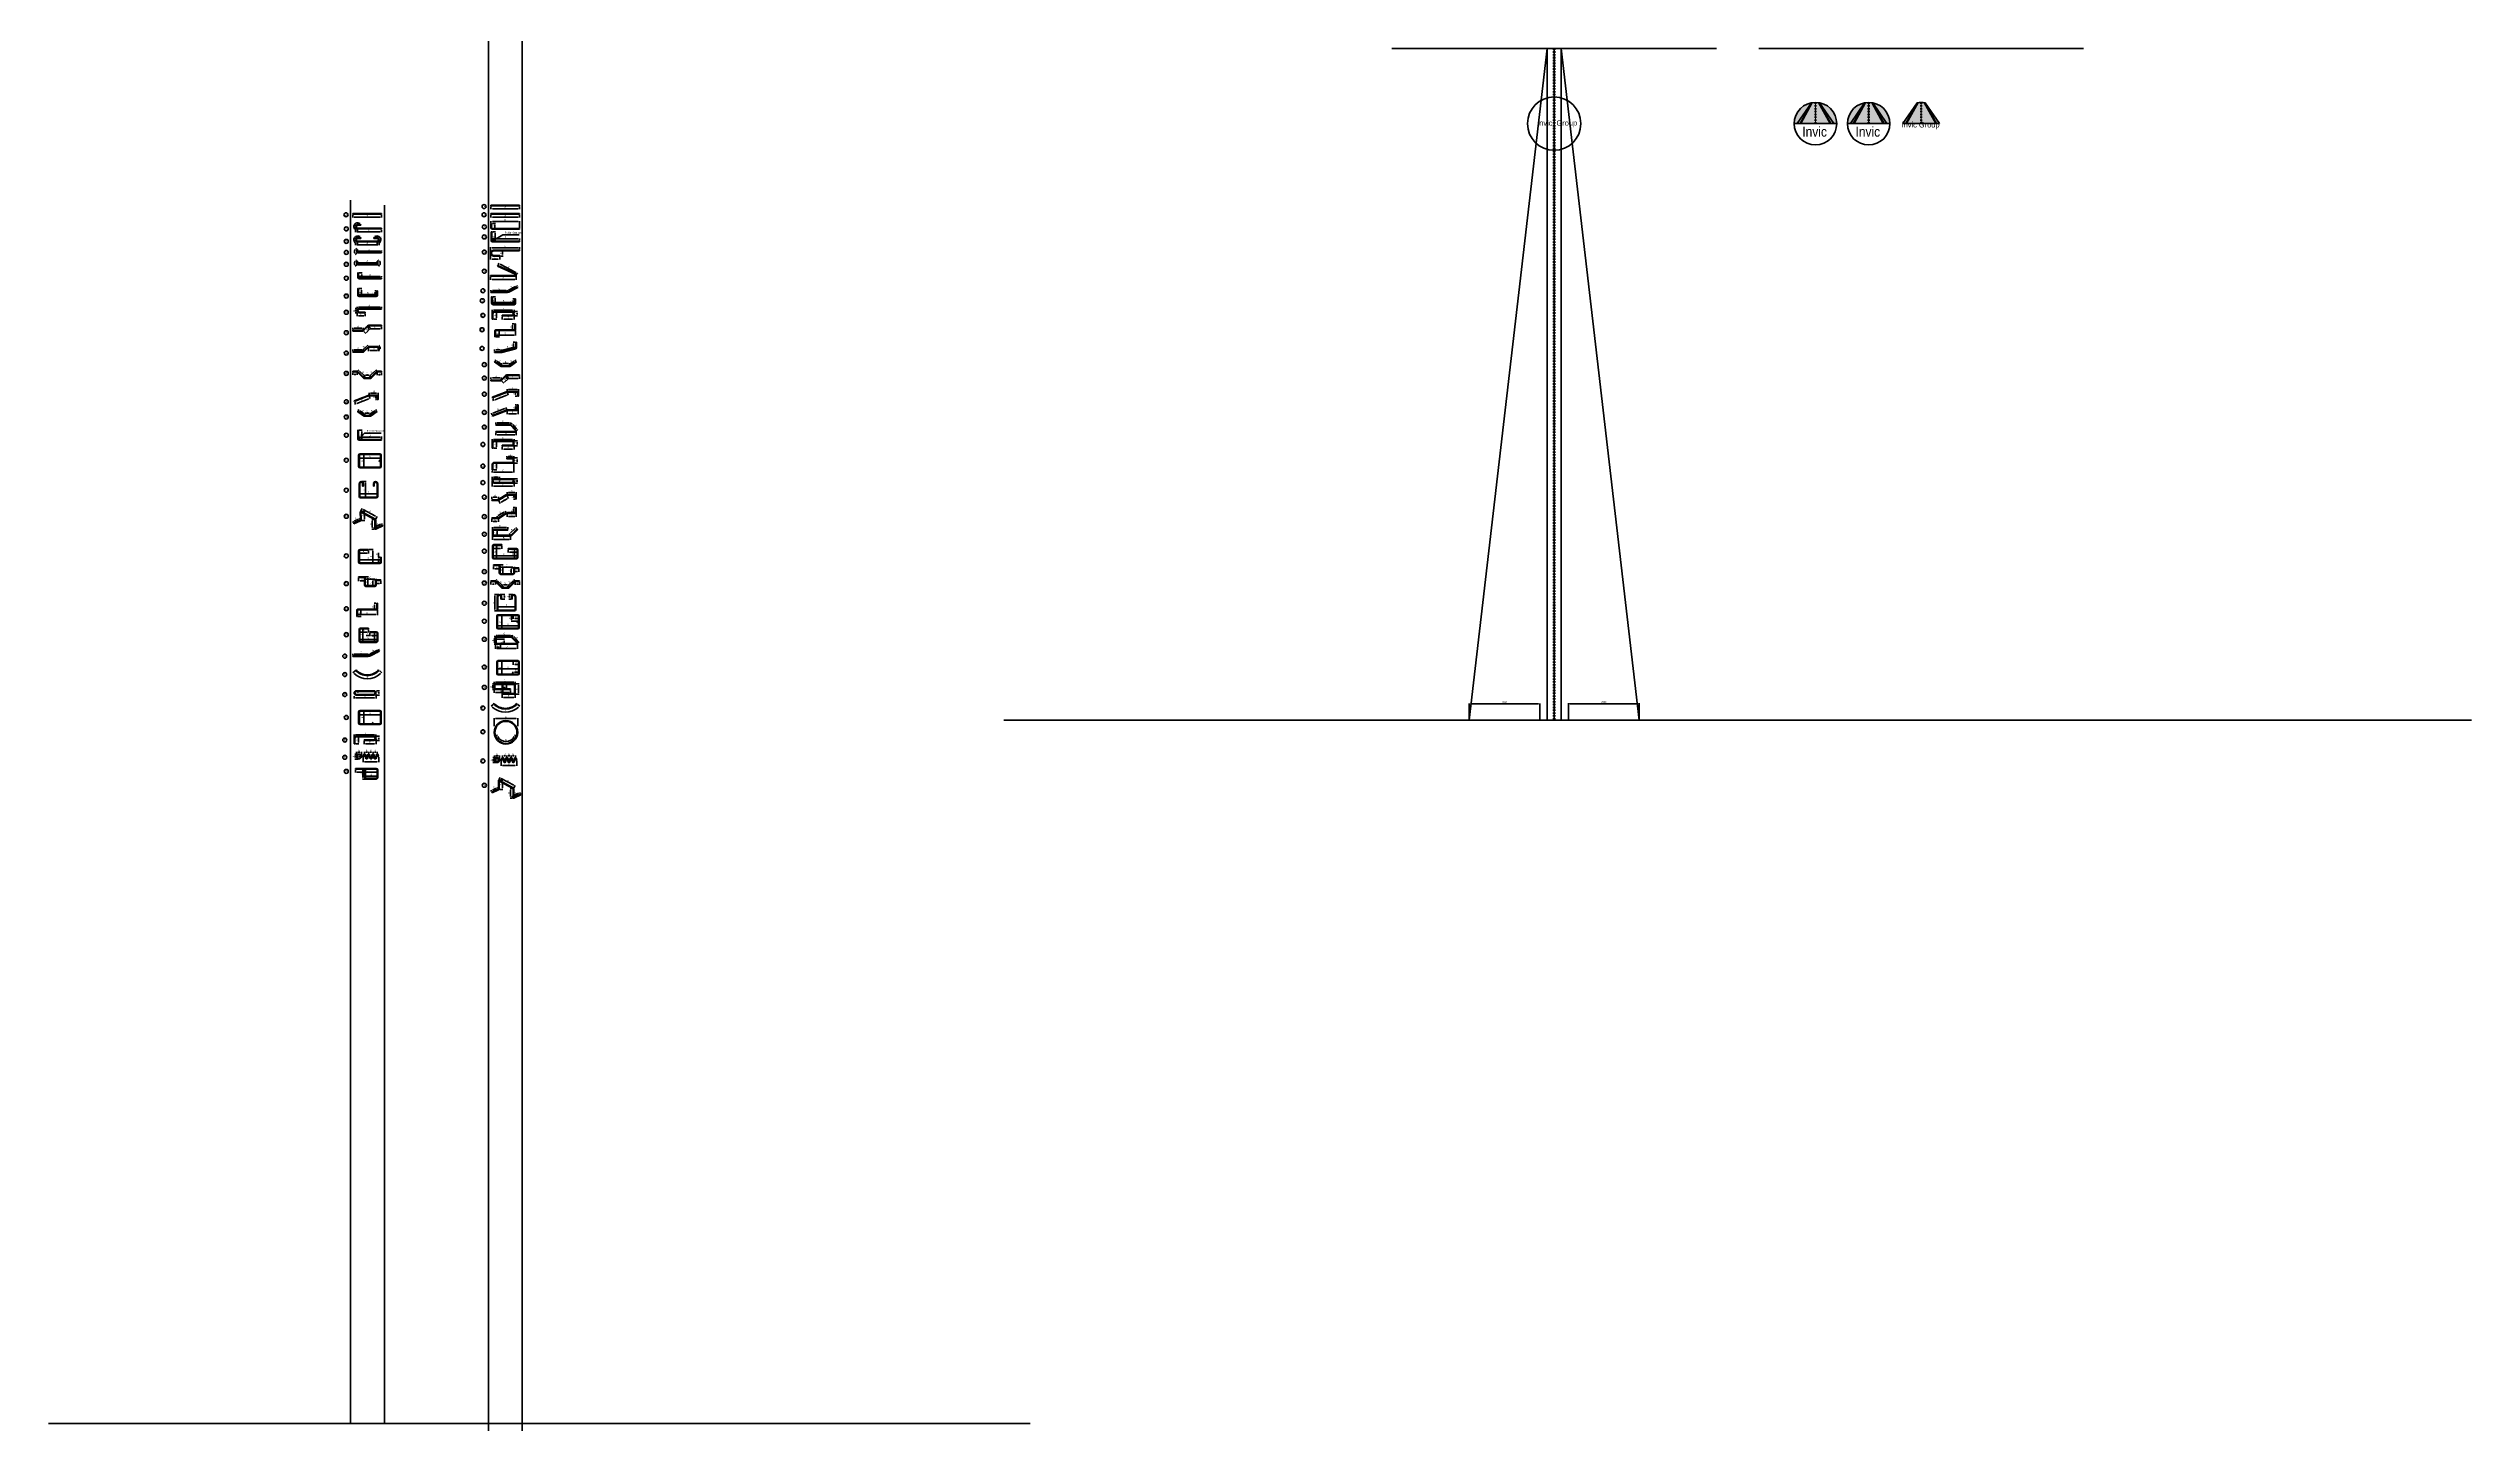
# Model space of a CAD drawing. Header units: millimetres. Extents: x 87961 to 634375, y 789523 to 1897921.
# Drawn here: x 87961 to 173343, y 1015331 to 1063794 of the extents above; entities that cross this region are included whole.
import ezdxf

# ---------------------------------------------------------------- set-up
doc = ezdxf.new("R2010")
doc.units = ezdxf.units.MM
doc.header["$LTSCALE"] = 30
doc.linetypes.add('CENTER', pattern=[2, 1.25, -0.25, 0.25, -0.25])
for name, color, linetype, lineweight in [('center line', 9, 'CENTER', 0), ('DDIMS', 2, 'Continuous', 100), ('Invic Text', 5, 'Continuous', 211), ('Shape code 1', 7, 'Continuous', 211), ('Thought (Wisdom)', 2, 'Continuous', 100), ('White', 7, 'Continuous', 100)]:
    doc.layers.add(name, color=color, linetype=linetype, lineweight=lineweight)
doc.styles.add('DM25', font='swisscl.ttf', dxfattribs={"height": 62.5})
doc.styles.add('DM75', font='swisscl.ttf', dxfattribs={"width": 0.9, "height": 190})
doc.dimstyles.new('DM25', dxfattribs={"dimtxt": 62.5, "dimasz": 50, "dimexe": 13, "dimexo": 25, "dimgap": 25, "dimtad": 1, "dimdec": 0, "dimzin": 0, "dimdsep": 46, "dimtxsty": 'DM25', "dimcen": 25, "dimclrd": 3, "dimclre": 3, "dimclrt": 1, "dimadec": 0, "dimazin": 0, "dimtfac": 0.02, "dimtdec": 0, "dimtmove": 0, "dimatfit": 3, "dimfxl": 0, "dimtolj": 1, "dimtzin": 0, "dimlwd": -1, "dimlwe": -1, "dimarcsym": 0})

# ---------------------------------------------------------------- blocks, each defined once
blk = doc.blocks.new('*D106')
at = {"layer": 'DDIMS', "color": 3, "transparency": 16777216}
for p, q in [((98783, 1057422), (98783, 1057322)), ((98833, 1057335), (99649, 1057335)), ((99699, 1057403), (99699, 1057322))]:
    blk.add_line(p, q, dxfattribs=at)
for points in [[(98833, 1057344), (98833, 1057327), (98783, 1057335)], [(99649, 1057344), (99649, 1057327), (99699, 1057335)]]:
    blk.add_solid(points, dxfattribs=at)
at = {"layer": 'Defpoints', "color": 0, "transparency": 16777216}
for p in [(98783, 1057447), (99699, 1057428), (99699, 1057335)]:
    blk.add_point(p, dxfattribs=at)
at = {"layer": 'DDIMS', "color": 1, "transparency": 16777216, "insert": (99241, 1057392), "char_height": 62.5, "width": 43.25, "attachment_point": 5, "style": 'DM25'}
blk.add_mtext('\\A1;A', dxfattribs=at)
blk = doc.blocks.new('*D107')
at = {"layer": 'DDIMS', "color": 3, "transparency": 16777216}
for p, q in [((98783, 1056954), (98783, 1056862)), ((98833, 1056875), (99564, 1056875)), ((99614, 1056977), (99614, 1056862))]:
    blk.add_line(p, q, dxfattribs=at)
for points in [[(98833, 1056883), (98833, 1056866), (98783, 1056875)], [(99564, 1056883), (99564, 1056866), (99614, 1056875)]]:
    blk.add_solid(points, dxfattribs=at)
at = {"layer": 'Defpoints', "color": 0, "transparency": 16777216}
for p in [(98783, 1056979), (99614, 1057002), (99614, 1056875)]:
    blk.add_point(p, dxfattribs=at)
at = {"layer": 'DDIMS', "color": 1, "transparency": 16777216, "insert": (99198, 1056931), "char_height": 62.5, "width": 43.25, "attachment_point": 5, "style": 'DM25'}
blk.add_mtext('\\A1;A', dxfattribs=at)
blk = doc.blocks.new('*D108')
at = {"layer": 'DDIMS', "color": 3, "transparency": 16777216}
for p, q in [((98827, 1056680), (98827, 1056668)), ((98877, 1056655), (99649, 1056655)), ((99699, 1056636), (99699, 1056668))]:
    blk.add_line(p, q, dxfattribs=at)
for points in [[(98877, 1056664), (98877, 1056647), (98827, 1056655)], [(99649, 1056664), (99649, 1056647), (99699, 1056655)]]:
    blk.add_solid(points, dxfattribs=at)
at = {"layer": 'Defpoints', "color": 0, "transparency": 16777216}
for p in [(98827, 1056655), (99699, 1056655), (99699, 1056611)]:
    blk.add_point(p, dxfattribs=at)
at = {"layer": 'DDIMS', "color": 1, "transparency": 16777216, "insert": (99263, 1056712), "char_height": 62.5, "width": 43.25, "attachment_point": 5, "style": 'DM25'}
blk.add_mtext('\\A1;A', dxfattribs=at)
blk = doc.blocks.new('*D110')
at = {"layer": 'DDIMS', "color": 3, "transparency": 16777216}
for p, q in [((98827, 1056268), (98827, 1056256)), ((98877, 1056243), (99520, 1056243)), ((99570, 1056268), (99570, 1056256))]:
    blk.add_line(p, q, dxfattribs=at)
for points in [[(98877, 1056251), (98877, 1056234), (98827, 1056243)], [(99520, 1056251), (99520, 1056234), (99570, 1056243)]]:
    blk.add_solid(points, dxfattribs=at)
at = {"layer": 'Defpoints', "color": 0, "transparency": 16777216}
for p in [(98827, 1056243), (99570, 1056243), (99570, 1056243)]:
    blk.add_point(p, dxfattribs=at)
at = {"layer": 'DDIMS', "color": 1, "transparency": 16777216, "insert": (99198, 1056299), "char_height": 62.5, "width": 43.25, "attachment_point": 5, "style": 'DM25'}
blk.add_mtext('\\A1;A', dxfattribs=at)
blk = doc.blocks.new('*D111')
at = {"layer": 'DDIMS', "color": 3, "transparency": 16777216}
for p, q in [((98865, 1055785), (98865, 1055773)), ((98915, 1055760), (99649, 1055760)), ((99699, 1055729), (99699, 1055773))]:
    blk.add_line(p, q, dxfattribs=at)
for points in [[(98915, 1055769), (98915, 1055752), (98865, 1055760)], [(99649, 1055769), (99649, 1055752), (99699, 1055760)]]:
    blk.add_solid(points, dxfattribs=at)
at = {"layer": 'Defpoints', "color": 0, "transparency": 16777216}
for p in [(98865, 1055760), (99699, 1055760), (99699, 1055704)]:
    blk.add_point(p, dxfattribs=at)
at = {"layer": 'DDIMS', "color": 1, "transparency": 16777216, "insert": (99282, 1055817), "char_height": 62.5, "width": 43.25, "attachment_point": 5, "style": 'DM25'}
blk.add_mtext('\\A1;B', dxfattribs=at)
blk = doc.blocks.new('*D112')
at = {"layer": 'DDIMS', "color": 3, "transparency": 16777216}
for p, q in [((98915, 1055881), (99021, 1055881)), ((98983, 1055679), (98995, 1055679)), ((99008, 1055831), (99008, 1055729))]:
    blk.add_line(p, q, dxfattribs=at)
for points in [[(98999, 1055831), (99016, 1055831), (99008, 1055881)], [(98999, 1055729), (99016, 1055729), (99008, 1055679)]]:
    blk.add_solid(points, dxfattribs=at)
at = {"layer": 'Defpoints', "color": 0, "transparency": 16777216}
for p in [(98890, 1055881), (99008, 1055679), (99008, 1055679)]:
    blk.add_point(p, dxfattribs=at)
at = {"layer": 'DDIMS', "color": 1, "transparency": 16777216, "insert": (98951, 1055792), "char_height": 62.5, "attachment_point": 5, "rotation": 90, "style": 'DM25'}
blk.add_mtext('\\A1;A', dxfattribs=at)
blk = doc.blocks.new('*D114')
at = {"layer": 'DDIMS', "color": 3, "transparency": 16777216}
for p, q in [((98865, 1055150), (98865, 1055138)), ((98915, 1055125), (99504, 1055125)), ((99554, 1055150), (99554, 1055138))]:
    blk.add_line(p, q, dxfattribs=at)
for points in [[(98915, 1055133), (98915, 1055117), (98865, 1055125)], [(99504, 1055133), (99504, 1055117), (99554, 1055125)]]:
    blk.add_solid(points, dxfattribs=at)
at = {"layer": 'Defpoints', "color": 0, "transparency": 16777216}
for p in [(98865, 1055125), (99554, 1055125), (99554, 1055125)]:
    blk.add_point(p, dxfattribs=at)
at = {"layer": 'DDIMS', "color": 1, "transparency": 16777216, "insert": (99210, 1055181), "char_height": 62.5, "width": 43.25, "attachment_point": 5, "style": 'DM25'}
blk.add_mtext('\\A1;B', dxfattribs=at)
blk = doc.blocks.new('*D113')
at = {"layer": 'DDIMS', "color": 3, "transparency": 16777216}
for p, q in [((98915, 1055329), (99006, 1055329)), ((98993, 1055279), (98993, 1055100)), ((99018, 1055050), (99006, 1055050))]:
    blk.add_line(p, q, dxfattribs=at)
for points in [[(98984, 1055279), (99001, 1055279), (98993, 1055329)], [(98984, 1055100), (99001, 1055100), (98993, 1055050)]]:
    blk.add_solid(points, dxfattribs=at)
at = {"layer": 'Defpoints', "color": 0, "transparency": 16777216}
for p in [(98890, 1055329), (98993, 1055050), (98993, 1055050)]:
    blk.add_point(p, dxfattribs=at)
at = {"layer": 'DDIMS', "color": 1, "transparency": 16777216, "insert": (98936, 1055189), "char_height": 62.5, "attachment_point": 5, "rotation": 90, "style": 'DM25'}
blk.add_mtext('\\A1;A', dxfattribs=at)
blk = doc.blocks.new('*D115')
at = {"layer": 'DDIMS', "color": 3, "transparency": 16777216}
for p, q in [((99448, 1055050), (99460, 1055050)), ((99504, 1055252), (99460, 1055252)), ((99473, 1055202), (99473, 1055100))]:
    blk.add_line(p, q, dxfattribs=at)
for points in [[(99465, 1055202), (99481, 1055202), (99473, 1055252)], [(99465, 1055100), (99481, 1055100), (99473, 1055050)]]:
    blk.add_solid(points, dxfattribs=at)
at = {"layer": 'Defpoints', "color": 0, "transparency": 16777216}
for p in [(99473, 1055050), (99473, 1055050), (99529, 1055252)]:
    blk.add_point(p, dxfattribs=at)
at = {"layer": 'DDIMS', "color": 1, "transparency": 16777216, "insert": (99415, 1055168), "char_height": 62.5, "attachment_point": 5, "rotation": 90, "style": 'DM25'}
blk.add_mtext('\\A1;C', dxfattribs=at)
blk = doc.blocks.new('*D119')
at = {"layer": 'DDIMS', "color": 3, "transparency": 16777216}
for p, q in [((98688, 1053885), (98688, 1053948)), ((98738, 1053935), (99003, 1053935)), ((99053, 1053896), (99053, 1053948))]:
    blk.add_line(p, q, dxfattribs=at)
for points in [[(98738, 1053944), (98738, 1053927), (98688, 1053935)], [(99003, 1053944), (99003, 1053927), (99053, 1053935)]]:
    blk.add_solid(points, dxfattribs=at)
at = {"layer": 'Defpoints', "color": 0, "transparency": 16777216}
for p in [(98688, 1053860), (99053, 1053935), (99053, 1053871)]:
    blk.add_point(p, dxfattribs=at)
at = {"layer": 'DDIMS', "color": 1, "transparency": 16777216, "insert": (98871, 1053992), "char_height": 62.5, "attachment_point": 5, "style": 'DM25'}
blk.add_mtext('\\A1;A', dxfattribs=at)
blk = doc.blocks.new('*D120')
at = {"layer": 'DDIMS', "color": 3, "transparency": 16777216}
for p, q in [((99071, 1053819), (99142, 1053745)), ((99169, 1053789), (99279, 1053895)), ((99252, 1053994), (99324, 1053920))]:
    blk.add_line(p, q, dxfattribs=at)
for points in [[(99163, 1053795), (99175, 1053783), (99133, 1053754)], [(99273, 1053901), (99284, 1053889), (99315, 1053929)]]:
    blk.add_solid(points, dxfattribs=at)
at = {"layer": 'Defpoints', "color": 0, "transparency": 16777216}
for p in [(99053, 1053837), (99235, 1054012), (99315, 1053929)]:
    blk.add_point(p, dxfattribs=at)
at = {"layer": 'DDIMS', "color": 1, "transparency": 16777216, "insert": (99185, 1053882), "char_height": 62.5, "attachment_point": 5, "rotation": 43.9321, "style": 'DM25'}
blk.add_mtext('\\A1;B', dxfattribs=at)
blk = doc.blocks.new('*D121')
at = {"layer": 'DDIMS', "color": 3, "transparency": 16777216}
for p, q in [((99236, 1053988), (99236, 1053898)), ((99286, 1053911), (99649, 1053911)), ((99699, 1053990), (99699, 1053898))]:
    blk.add_line(p, q, dxfattribs=at)
for points in [[(99286, 1053920), (99286, 1053903), (99236, 1053911)], [(99649, 1053920), (99649, 1053903), (99699, 1053911)]]:
    blk.add_solid(points, dxfattribs=at)
at = {"layer": 'Defpoints', "color": 0, "transparency": 16777216}
for p in [(99236, 1054013), (99699, 1054015), (99699, 1053911)]:
    blk.add_point(p, dxfattribs=at)
at = {"layer": 'DDIMS', "color": 1, "transparency": 16777216, "insert": (99468, 1053969), "char_height": 62.5, "attachment_point": 5, "style": 'DM25'}
blk.add_mtext('\\A1;C', dxfattribs=at)
blk = doc.blocks.new('*D122')
at = {"layer": 'DDIMS', "color": 3, "transparency": 16777216}
for p, q in [((98688, 1052374), (98688, 1052286)), ((98738, 1052299), (98794, 1052299)), ((98844, 1052367), (98844, 1052286))]:
    blk.add_line(p, q, dxfattribs=at)
for points in [[(98738, 1052308), (98738, 1052291), (98688, 1052299)], [(98794, 1052308), (98794, 1052291), (98844, 1052299)]]:
    blk.add_solid(points, dxfattribs=at)
at = {"layer": 'Defpoints', "color": 0, "transparency": 16777216}
for p in [(98688, 1052399), (98844, 1052392), (98844, 1052299)]:
    blk.add_point(p, dxfattribs=at)
at = {"layer": 'DDIMS', "color": 1, "transparency": 16777216, "insert": (98763, 1052355), "char_height": 62.5, "attachment_point": 5, "style": 'DM25'}
blk.add_mtext('\\A1;A', dxfattribs=at)
blk = doc.blocks.new('*D123')
at = {"layer": 'DDIMS', "color": 3, "transparency": 16777216}
for p, q in [((99544, 1052367), (99544, 1052284)), ((99594, 1052297), (99649, 1052297)), ((99699, 1052374), (99699, 1052284))]:
    blk.add_line(p, q, dxfattribs=at)
for points in [[(99594, 1052305), (99594, 1052288), (99544, 1052297)], [(99649, 1052305), (99649, 1052288), (99699, 1052297)]]:
    blk.add_solid(points, dxfattribs=at)
at = {"layer": 'Defpoints', "color": 0, "transparency": 16777216}
for p in [(99544, 1052392), (99699, 1052399), (99699, 1052297)]:
    blk.add_point(p, dxfattribs=at)
at = {"layer": 'DDIMS', "color": 1, "transparency": 16777216, "insert": (99624, 1052353), "char_height": 62.5, "attachment_point": 5, "style": 'DM25'}
blk.add_mtext('\\A1;E', dxfattribs=at)
blk = doc.blocks.new('*D125')
at = {"layer": 'DDIMS', "color": 3, "transparency": 16777216}
for p, q in [((99286, 1052208), (99258, 1052237)), ((99303, 1052263), (99467, 1052421)), ((99522, 1052436), (99494, 1052465))]:
    blk.add_line(p, q, dxfattribs=at)
for points in [[(99297, 1052269), (99309, 1052257), (99267, 1052228)], [(99461, 1052427), (99473, 1052415), (99503, 1052456)]]:
    blk.add_solid(points, dxfattribs=at)
at = {"layer": 'Defpoints', "color": 0, "transparency": 16777216}
for p in [(99303, 1052190), (99503, 1052456), (99539, 1052418)]:
    blk.add_point(p, dxfattribs=at)
at = {"layer": 'DDIMS', "color": 1, "transparency": 16777216, "insert": (99346, 1052382), "char_height": 62.5, "attachment_point": 5, "rotation": 43.9919, "style": 'DM25'}
blk.add_mtext('\\A1;B', dxfattribs=at)
blk = doc.blocks.new('*D126')
at = {"layer": 'DDIMS', "color": 3, "transparency": 16777216}
for p, q in [((99084, 1052215), (99084, 1052294)), ((99134, 1052281), (99253, 1052281)), ((99303, 1052215), (99303, 1052294))]:
    blk.add_line(p, q, dxfattribs=at)
for points in [[(99134, 1052290), (99134, 1052273), (99084, 1052281)], [(99253, 1052290), (99253, 1052273), (99303, 1052281)]]:
    blk.add_solid(points, dxfattribs=at)
at = {"layer": 'Defpoints', "color": 0, "transparency": 16777216}
for p in [(99084, 1052190), (99303, 1052281), (99303, 1052190)]:
    blk.add_point(p, dxfattribs=at)
at = {"layer": 'DDIMS', "color": 1, "transparency": 16777216, "insert": (99194, 1052339), "char_height": 62.5, "attachment_point": 5, "style": 'DM25'}
blk.add_mtext('\\A1;C', dxfattribs=at)
blk = doc.blocks.new('*D128')
at = {"layer": 'DDIMS', "color": 3, "transparency": 16777216}
for p, q in [((98865, 1050103), (98865, 1050113)), ((98915, 1050100), (99649, 1050100)), ((99699, 1050038), (99699, 1050113))]:
    blk.add_line(p, q, dxfattribs=at)
for points in [[(98915, 1050108), (98915, 1050091), (98865, 1050100)], [(99649, 1050108), (99649, 1050091), (99699, 1050100)]]:
    blk.add_solid(points, dxfattribs=at)
at = {"layer": 'Defpoints', "color": 0, "transparency": 16777216}
for p in [(98865, 1050078), (99699, 1050100), (99699, 1050013)]:
    blk.add_point(p, dxfattribs=at)
at = {"layer": 'DDIMS', "color": 1, "transparency": 16777216, "insert": (99282, 1050156), "char_height": 62.5, "width": 43.25, "attachment_point": 5, "style": 'DM25'}
blk.add_mtext('\\A1;B', dxfattribs=at)
blk = doc.blocks.new('*D127')
at = {"layer": 'DDIMS', "color": 3, "transparency": 16777216}
for p, q in [((98915, 1050343), (99019, 1050343)), ((99006, 1050293), (99006, 1050038)), ((98981, 1049988), (98993, 1049988))]:
    blk.add_line(p, q, dxfattribs=at)
for points in [[(98998, 1050293), (99014, 1050293), (99006, 1050343)], [(98998, 1050038), (99014, 1050038), (99006, 1049988)]]:
    blk.add_solid(points, dxfattribs=at)
at = {"layer": 'Defpoints', "color": 0, "transparency": 16777216}
for p in [(98890, 1050343), (99006, 1049988), (99006, 1049988)]:
    blk.add_point(p, dxfattribs=at)
at = {"layer": 'DDIMS', "color": 1, "transparency": 16777216, "insert": (98950, 1050166), "char_height": 62.5, "attachment_point": 5, "rotation": 90, "style": 'DM25'}
blk.add_mtext('\\A1;A', dxfattribs=at)
blk = doc.blocks.new('*D132')
at = {"layer": 'DDIMS', "color": 3, "transparency": 16777216}
for p, q in [((99046, 1049512), (99058, 1049512)), ((99071, 1049462), (99071, 1049062)), ((99046, 1049012), (99058, 1049012))]:
    blk.add_line(p, q, dxfattribs=at)
for points in [[(99063, 1049462), (99079, 1049462), (99071, 1049512)], [(99063, 1049062), (99079, 1049062), (99071, 1049012)]]:
    blk.add_solid(points, dxfattribs=at)
at = {"layer": 'Defpoints', "color": 0, "transparency": 16777216}
for p in [(99071, 1049512), (99071, 1049012), (99071, 1049012)]:
    blk.add_point(p, dxfattribs=at)
at = {"layer": 'DDIMS', "color": 1, "transparency": 16777216, "insert": (99015, 1049262), "char_height": 62.5, "width": 61.24, "attachment_point": 5, "rotation": 90, "style": 'DM25'}
blk.add_mtext('\\A1;B', dxfattribs=at)
blk = doc.blocks.new('*D133')
at = {"layer": 'DDIMS', "color": 3, "transparency": 16777216}
for p, q in [((98891, 1049382), (98891, 1049370)), ((98941, 1049357), (99636, 1049357)), ((99686, 1049382), (99686, 1049370))]:
    blk.add_line(p, q, dxfattribs=at)
for points in [[(98941, 1049366), (98941, 1049349), (98891, 1049357)], [(99636, 1049366), (99636, 1049349), (99686, 1049357)]]:
    blk.add_solid(points, dxfattribs=at)
at = {"layer": 'Defpoints', "color": 0, "transparency": 16777216}
for p in [(98891, 1049357), (99686, 1049357), (99686, 1049357)]:
    blk.add_point(p, dxfattribs=at)
at = {"layer": 'DDIMS', "color": 1, "transparency": 16777216, "insert": (99289, 1049414), "char_height": 62.5, "width": 65.67, "attachment_point": 5, "style": 'DM25'}
blk.add_mtext('\\A1;A', dxfattribs=at)
blk = doc.blocks.new('*D134')
at = {"layer": 'DDIMS', "color": 3, "transparency": 16777216}
for p, q in [((98688, 1042416), (98688, 1042457)), ((98738, 1042444), (99225, 1042444)), ((99275, 1042424), (99275, 1042457))]:
    blk.add_line(p, q, dxfattribs=at)
for points in [[(98738, 1042452), (98738, 1042435), (98688, 1042444)], [(99225, 1042452), (99225, 1042435), (99275, 1042444)]]:
    blk.add_solid(points, dxfattribs=at)
at = {"layer": 'Defpoints', "color": 0, "transparency": 16777216}
for p in [(98688, 1042391), (99275, 1042444), (99275, 1042399)]:
    blk.add_point(p, dxfattribs=at)
at = {"layer": 'DDIMS', "color": 1, "transparency": 16777216, "insert": (98981, 1042501), "char_height": 62.5, "attachment_point": 5, "style": 'DM25'}
blk.add_mtext('\\A1;C', dxfattribs=at)
blk = doc.blocks.new('*D137')
at = {"layer": 'DDIMS', "color": 3, "transparency": 16777216}
for p, q in [((99301, 1042459), (99555, 1042585)), ((99607, 1042593), (99594, 1042619)), ((99263, 1042422), (99250, 1042448))]:
    blk.add_line(p, q, dxfattribs=at)
for points in [[(99551, 1042593), (99559, 1042578), (99600, 1042607)], [(99297, 1042466), (99305, 1042451), (99256, 1042436)]]:
    blk.add_solid(points, dxfattribs=at)
at = {"layer": 'Defpoints', "color": 0, "transparency": 16777216}
for p in [(99600, 1042607), (99618, 1042570), (99275, 1042399)]:
    blk.add_point(p, dxfattribs=at)
at = {"layer": 'DDIMS', "color": 1, "transparency": 16777216, "insert": (99403, 1042572), "char_height": 62.5, "width": 110.01, "attachment_point": 5, "rotation": 26.47779, "style": 'DM25'}
blk.add_mtext('\\A1;A', dxfattribs=at)
blk = doc.blocks.new('*D138')
at = {"layer": 'DDIMS', "color": 3, "transparency": 16777216}
for p, q in [((98732, 1040972), (98732, 1040890)), ((98782, 1040903), (99453, 1040903)), ((99503, 1041002), (99503, 1040890))]:
    blk.add_line(p, q, dxfattribs=at)
for points in [[(98782, 1040911), (98782, 1040894), (98732, 1040903)], [(99453, 1040911), (99453, 1040894), (99503, 1040903)]]:
    blk.add_solid(points, dxfattribs=at)
at = {"layer": 'Defpoints', "color": 0, "transparency": 16777216}
for p in [(98732, 1040997), (99503, 1041027), (99503, 1040903)]:
    blk.add_point(p, dxfattribs=at)
at = {"layer": 'DDIMS', "color": 1, "transparency": 16777216, "insert": (99118, 1040959), "char_height": 62.5, "width": 43.25, "attachment_point": 5, "style": 'DM25'}
blk.add_mtext('\\A1;A', dxfattribs=at)
blk = doc.blocks.new('*D139')
at = {"layer": 'DDIMS', "color": 3, "transparency": 16777216}
for p, q in [((99521, 1041006), (99621, 1041006)), ((99522, 1041156), (99621, 1041156)), ((99608, 1041106), (99608, 1041056))]:
    blk.add_line(p, q, dxfattribs=at)
for points in [[(99600, 1041106), (99616, 1041106), (99608, 1041156)], [(99600, 1041056), (99616, 1041056), (99608, 1041006)]]:
    blk.add_solid(points, dxfattribs=at)
at = {"layer": 'Defpoints', "color": 0, "transparency": 16777216}
for p in [(99496, 1041006), (99497, 1041156), (99608, 1041006)]:
    blk.add_point(p, dxfattribs=at)
at = {"layer": 'DDIMS', "color": 1, "transparency": 16777216, "insert": (99552, 1041081), "char_height": 62.5, "attachment_point": 5, "rotation": 90, "style": 'DM25'}
blk.add_mtext('\\A1;B', dxfattribs=at)
blk = doc.blocks.new('*D140')
at = {"layer": 'DDIMS', "color": 3, "transparency": 16777216}
for p, q in [((98834, 1054639), (98834, 1054689)), ((98884, 1054676), (99649, 1054676)), ((99699, 1054653), (99699, 1054689))]:
    blk.add_line(p, q, dxfattribs=at)
for points in [[(98884, 1054684), (98884, 1054667), (98834, 1054676)], [(99649, 1054684), (99649, 1054667), (99699, 1054676)]]:
    blk.add_solid(points, dxfattribs=at)
at = {"layer": 'Defpoints', "color": 0, "transparency": 16777216}
for p in [(98834, 1054614), (99699, 1054676), (99699, 1054628)]:
    blk.add_point(p, dxfattribs=at)
at = {"layer": 'DDIMS', "color": 1, "transparency": 16777216, "insert": (99267, 1054732), "char_height": 62.5, "width": 43.25, "attachment_point": 5, "style": 'DM25'}
blk.add_mtext('\\A1;A', dxfattribs=at)
blk = doc.blocks.new('*D142')
at = {"layer": 'DDIMS', "color": 3, "transparency": 16777216}
for p, q in [((98830, 1054628), (98773, 1054628)), ((98833, 1054478), (98773, 1054478)), ((98786, 1054578), (98786, 1054528))]:
    blk.add_line(p, q, dxfattribs=at)
for points in [[(98777, 1054578), (98794, 1054578), (98786, 1054628)], [(98777, 1054528), (98794, 1054528), (98786, 1054478)]]:
    blk.add_solid(points, dxfattribs=at)
at = {"layer": 'Defpoints', "color": 0, "transparency": 16777216}
for p in [(98786, 1054478), (98855, 1054628), (98858, 1054478)]:
    blk.add_point(p, dxfattribs=at)
at = {"layer": 'DDIMS', "color": 1, "transparency": 16777216, "insert": (98729, 1054553), "char_height": 62.5, "attachment_point": 5, "rotation": 90, "style": 'DM25'}
blk.add_mtext('\\A1;B', dxfattribs=at)
blk = doc.blocks.new('*D143')
at = {"layer": 'DDIMS', "color": 3, "transparency": 16777216}
for p, q in [((98834, 1054474), (98834, 1054357)), ((98884, 1054370), (99072, 1054370)), ((99122, 1054453), (99122, 1054357))]:
    blk.add_line(p, q, dxfattribs=at)
for points in [[(98884, 1054378), (98884, 1054362), (98834, 1054370)], [(99072, 1054378), (99072, 1054362), (99122, 1054370)]]:
    blk.add_solid(points, dxfattribs=at)
at = {"layer": 'Defpoints', "color": 0, "transparency": 16777216}
for p in [(98834, 1054499), (99122, 1054478), (99122, 1054370)]:
    blk.add_point(p, dxfattribs=at)
at = {"layer": 'DDIMS', "color": 1, "transparency": 16777216, "insert": (98978, 1054428), "char_height": 62.5, "attachment_point": 5, "style": 'DM25'}
blk.add_mtext('\\A1;C', dxfattribs=at)
blk = doc.blocks.new('*D144')
at = {"layer": 'DDIMS', "color": 3, "transparency": 16777216}
for p, q in [((98688, 1053141), (98688, 1053181)), ((98738, 1053168), (99003, 1053168)), ((99053, 1053133), (99053, 1053181))]:
    blk.add_line(p, q, dxfattribs=at)
for points in [[(98738, 1053177), (98738, 1053160), (98688, 1053168)], [(99003, 1053177), (99003, 1053160), (99053, 1053168)]]:
    blk.add_solid(points, dxfattribs=at)
at = {"layer": 'Defpoints', "color": 0, "transparency": 16777216}
for p in [(98688, 1053116), (99053, 1053168), (99053, 1053108)]:
    blk.add_point(p, dxfattribs=at)
at = {"layer": 'DDIMS', "color": 1, "transparency": 16777216, "insert": (98871, 1053225), "char_height": 62.5, "attachment_point": 5, "style": 'DM25'}
blk.add_mtext('\\A1;A', dxfattribs=at)
blk = doc.blocks.new('*D145')
at = {"layer": 'DDIMS', "color": 3, "transparency": 16777216}
for p, q in [((99036, 1053135), (99009, 1053163)), ((99054, 1053188), (99164, 1053294)), ((99217, 1053310), (99191, 1053338))]:
    blk.add_line(p, q, dxfattribs=at)
for points in [[(99049, 1053194), (99060, 1053182), (99018, 1053154)], [(99158, 1053300), (99170, 1053288), (99200, 1053328)]]:
    blk.add_solid(points, dxfattribs=at)
at = {"layer": 'Defpoints', "color": 0, "transparency": 16777216}
for p in [(99053, 1053117), (99200, 1053328), (99235, 1053292)]:
    blk.add_point(p, dxfattribs=at)
at = {"layer": 'DDIMS', "color": 1, "transparency": 16777216, "insert": (99070, 1053281), "char_height": 62.5, "attachment_point": 5, "rotation": 43.9321, "style": 'DM25'}
blk.add_mtext('\\A1;B', dxfattribs=at)
blk = doc.blocks.new('*D146')
at = {"layer": 'DDIMS', "color": 3, "transparency": 16777216}
for p, q in [((99244, 1053244), (99244, 1053131)), ((99294, 1053144), (99553, 1053144)), ((99603, 1053154), (99603, 1053131))]:
    blk.add_line(p, q, dxfattribs=at)
for points in [[(99294, 1053153), (99294, 1053136), (99244, 1053144)], [(99553, 1053153), (99553, 1053136), (99603, 1053144)]]:
    blk.add_solid(points, dxfattribs=at)
at = {"layer": 'Defpoints', "color": 0, "transparency": 16777216}
for p in [(99244, 1053269), (99603, 1053179), (99603, 1053144)]:
    blk.add_point(p, dxfattribs=at)
at = {"layer": 'DDIMS', "color": 1, "transparency": 16777216, "insert": (99426, 1053202), "char_height": 62.5, "attachment_point": 5, "style": 'DM25'}
blk.add_mtext('\\A1;C', dxfattribs=at)
blk = doc.blocks.new('*D150')
at = {"layer": 'DDIMS', "color": 3, "transparency": 16777216}
for p, q in [((99257, 1051603), (99257, 1051657)), ((99307, 1051644), (99524, 1051644)), ((99574, 1051555), (99574, 1051657))]:
    blk.add_line(p, q, dxfattribs=at)
for points in [[(99307, 1051652), (99307, 1051636), (99257, 1051644)], [(99524, 1051652), (99524, 1051636), (99574, 1051644)]]:
    blk.add_solid(points, dxfattribs=at)
at = {"layer": 'Defpoints', "color": 0, "transparency": 16777216}
for p in [(99257, 1051578), (99574, 1051644), (99574, 1051530)]:
    blk.add_point(p, dxfattribs=at)
at = {"layer": 'DDIMS', "color": 1, "transparency": 16777216, "insert": (99443, 1051700), "char_height": 62.5, "attachment_point": 5, "style": 'DM25'}
blk.add_mtext('\\A1;B', dxfattribs=at)
blk = doc.blocks.new('*D151')
at = {"layer": 'DDIMS', "color": 3, "transparency": 16777216}
for p, q in [((98752, 1051328), (98783, 1051250)), ((98825, 1051280), (99245, 1051445)), ((99266, 1051529), (99297, 1051452))]:
    blk.add_line(p, q, dxfattribs=at)
for points in [[(98821, 1051288), (98828, 1051273), (98778, 1051262)], [(99242, 1051453), (99249, 1051438), (99292, 1051464)]]:
    blk.add_solid(points, dxfattribs=at)
at = {"layer": 'Defpoints', "color": 0, "transparency": 16777216}
for p in [(98743, 1051351), (99257, 1051553), (99292, 1051464)]:
    blk.add_point(p, dxfattribs=at)
at = {"layer": 'DDIMS', "color": 1, "transparency": 16777216, "insert": (99014, 1051415), "char_height": 62.5, "attachment_point": 5, "rotation": 21.39375, "style": 'DM25'}
blk.add_mtext('\\A1;A', dxfattribs=at)
blk = doc.blocks.new('*D152')
at = {"layer": 'DDIMS', "color": 3, "transparency": 16777216}
for p, q in [((99474, 1051580), (99486, 1051580)), ((99524, 1051418), (99486, 1051418)), ((99499, 1051530), (99499, 1051468))]:
    blk.add_line(p, q, dxfattribs=at)
for points in [[(99491, 1051530), (99508, 1051530), (99499, 1051580)], [(99491, 1051468), (99508, 1051468), (99499, 1051418)]]:
    blk.add_solid(points, dxfattribs=at)
at = {"layer": 'Defpoints', "color": 0, "transparency": 16777216}
for p in [(99499, 1051580), (99499, 1051418), (99549, 1051418)]:
    blk.add_point(p, dxfattribs=at)
at = {"layer": 'DDIMS', "color": 1, "transparency": 16777216, "insert": (99442, 1051499), "char_height": 62.5, "attachment_point": 5, "rotation": 90, "style": 'DM25'}
blk.add_mtext('\\A1;C', dxfattribs=at)
blk = doc.blocks.new('*D155')
at = {"layer": 'DDIMS', "color": 3, "transparency": 16777216}
for p, q in [((98878, 1051037), (98898, 1051066)), ((98932, 1051027), (99078, 1050926)), ((99106, 1050878), (99126, 1050908))]:
    blk.add_line(p, q, dxfattribs=at)
for points in [[(98936, 1051034), (98927, 1051020), (98891, 1051056)], [(99082, 1050932), (99073, 1050919), (99119, 1050897)]]:
    blk.add_solid(points, dxfattribs=at)
at = {"layer": 'Defpoints', "color": 0, "transparency": 16777216}
for p in [(98863, 1051016), (99091, 1050858), (99119, 1050897)]:
    blk.add_point(p, dxfattribs=at)
at = {"layer": 'DDIMS', "color": 1, "transparency": 16777216, "insert": (99037, 1051023), "char_height": 62.5, "attachment_point": 5, "rotation": 325.14943, "style": 'DM25'}
blk.add_mtext('\\A1;A', dxfattribs=at)
blk = doc.blocks.new('*D157')
at = {"layer": 'DDIMS', "color": 3, "transparency": 16777216}
for p, q in [((99076, 1050861), (99076, 1050957)), ((99126, 1050944), (99263, 1050944)), ((99313, 1050861), (99313, 1050957))]:
    blk.add_line(p, q, dxfattribs=at)
for points in [[(99126, 1050953), (99126, 1050936), (99076, 1050944)], [(99263, 1050953), (99263, 1050936), (99313, 1050944)]]:
    blk.add_solid(points, dxfattribs=at)
at = {"layer": 'Defpoints', "color": 0, "transparency": 16777216}
for p in [(99076, 1050836), (99313, 1050944), (99313, 1050836)]:
    blk.add_point(p, dxfattribs=at)
at = {"layer": 'DDIMS', "color": 1, "transparency": 16777216, "insert": (99195, 1051002), "char_height": 62.5, "attachment_point": 5, "style": 'DM25'}
blk.add_mtext('\\A1;C', dxfattribs=at)
blk = doc.blocks.new('*D158')
at = {"layer": 'DDIMS', "color": 3, "transparency": 16777216}
for p, q in [((99513, 1051037), (99492, 1051066)), ((99290, 1050880), (99269, 1050909)), ((99459, 1051026), (99318, 1050927))]:
    blk.add_line(p, q, dxfattribs=at)
for points in [[(99454, 1051033), (99464, 1051020), (99500, 1051055)], [(99313, 1050934), (99323, 1050920), (99277, 1050898)]]:
    blk.add_solid(points, dxfattribs=at)
at = {"layer": 'Defpoints', "color": 0, "transparency": 16777216}
for p in [(99277, 1050898), (99304, 1050859), (99527, 1051016)]:
    blk.add_point(p, dxfattribs=at)
at = {"layer": 'DDIMS', "color": 1, "transparency": 16777216, "insert": (99356, 1051023), "char_height": 62.5, "attachment_point": 5, "rotation": 35.20237, "style": 'DM25'}
blk.add_mtext('\\A1;B', dxfattribs=at)
blk = doc.blocks.new('*D161')
at = {"layer": 'DDIMS', "color": 3, "transparency": 16777216}
for p, q in [((98688, 1057931), (98688, 1057835)), ((99699, 1057931), (99699, 1057835)), ((98738, 1057848), (99649, 1057848))]:
    blk.add_line(p, q, dxfattribs=at)
for points in [[(98738, 1057856), (98738, 1057840), (98688, 1057848)], [(99649, 1057856), (99649, 1057840), (99699, 1057848)]]:
    blk.add_solid(points, dxfattribs=at)
at = {"layer": 'Defpoints', "color": 0, "transparency": 16777216}
for p in [(98688, 1057956), (99699, 1057956), (99699, 1057848)]:
    blk.add_point(p, dxfattribs=at)
at = {"layer": 'DDIMS', "color": 1, "lineweight": 0, "transparency": 16777216, "insert": (99194, 1057904), "char_height": 62.5, "attachment_point": 5, "style": 'DM25'}
blk.add_mtext('\\A1;A', dxfattribs=at)
blk = doc.blocks.new('*D162')
at = {"layer": 'DDIMS', "color": 3, "transparency": 16777216}
for p, q in [((99264, 1046140), (99407, 1046140)), ((99394, 1046090), (99394, 1045690)), ((99369, 1045640), (99381, 1045640))]:
    blk.add_line(p, q, dxfattribs=at)
for points in [[(99385, 1046090), (99402, 1046090), (99394, 1046140)], [(99385, 1045690), (99402, 1045690), (99394, 1045640)]]:
    blk.add_solid(points, dxfattribs=at)
at = {"layer": 'Defpoints', "color": 0, "transparency": 16777216}
for p in [(99239, 1046140), (99394, 1045640), (99394, 1045640)]:
    blk.add_point(p, dxfattribs=at)
at = {"layer": 'DDIMS', "color": 1, "transparency": 16777216, "insert": (99338, 1045890), "char_height": 62.5, "attachment_point": 5, "rotation": 90, "style": 'DM25'}
blk.add_mtext('\\A1;B', dxfattribs=at)
blk = doc.blocks.new('*D163')
at = {"layer": 'DDIMS', "color": 3, "transparency": 16777216}
for p, q in [((98891, 1046034), (98891, 1046022)), ((98941, 1046009), (99189, 1046009)), ((99239, 1046090), (99239, 1045996))]:
    blk.add_line(p, q, dxfattribs=at)
for points in [[(98941, 1046017), (98941, 1046000), (98891, 1046009)], [(99189, 1046017), (99189, 1046000), (99239, 1046009)]]:
    blk.add_solid(points, dxfattribs=at)
at = {"layer": 'Defpoints', "color": 0, "transparency": 16777216}
for p in [(98891, 1046009), (99239, 1046115), (99239, 1046009)]:
    blk.add_point(p, dxfattribs=at)
at = {"layer": 'DDIMS', "color": 1, "transparency": 16777216, "insert": (99065, 1046065), "char_height": 62.5, "attachment_point": 5, "style": 'DM25'}
blk.add_mtext('\\A1;A', dxfattribs=at)
blk = doc.blocks.new('*D164')
at = {"layer": 'DDIMS', "color": 3, "transparency": 16777216}
for p, q in [((99592, 1045862), (99592, 1046023)), ((99560, 1045640), (99605, 1045640)), ((99636, 1045862), (99579, 1045862)), ((99592, 1045690), (99592, 1045812))]:
    blk.add_line(p, q, dxfattribs=at)
for points in [[(99584, 1045812), (99600, 1045812), (99592, 1045862)], [(99584, 1045690), (99600, 1045690), (99592, 1045640)]]:
    blk.add_solid(points, dxfattribs=at)
at = {"layer": 'Defpoints', "color": 0, "transparency": 16777216}
for p in [(99535, 1045640), (99592, 1045640), (99661, 1045862)]:
    blk.add_point(p, dxfattribs=at)
at = {"layer": 'DDIMS', "color": 1, "transparency": 16777216, "insert": (99536, 1045980), "char_height": 62.5, "attachment_point": 5, "rotation": 90, "style": 'DM25'}
blk.add_mtext('\\A1;D', dxfattribs=at)
blk = doc.blocks.new('*D165')
at = {"layer": 'DDIMS', "color": 3, "transparency": 16777216}
for p, q in [((98892, 1045894), (98892, 1045763)), ((98942, 1045776), (99636, 1045776)), ((99686, 1045837), (99686, 1045763))]:
    blk.add_line(p, q, dxfattribs=at)
for points in [[(98942, 1045784), (98942, 1045768), (98892, 1045776)], [(99636, 1045784), (99636, 1045768), (99686, 1045776)]]:
    blk.add_solid(points, dxfattribs=at)
at = {"layer": 'Defpoints', "color": 0, "transparency": 16777216}
for p in [(98892, 1045919), (99686, 1045862), (99686, 1045776)]:
    blk.add_point(p, dxfattribs=at)
at = {"layer": 'DDIMS', "color": 1, "transparency": 16777216, "insert": (99229, 1045834), "char_height": 62.5, "attachment_point": 5, "style": 'DM25'}
blk.add_mtext('\\A1;C', dxfattribs=at)
blk = doc.blocks.new('*D171')
at = {"layer": 'DDIMS', "color": 3, "transparency": 16777216}
for p, q in [((98891, 1045120), (98891, 1045023)), ((98941, 1045036), (99070, 1045036)), ((99120, 1045024), (99120, 1045023))]:
    blk.add_line(p, q, dxfattribs=at)
for points in [[(98941, 1045044), (98941, 1045028), (98891, 1045036)], [(99070, 1045044), (99070, 1045028), (99120, 1045036)]]:
    blk.add_solid(points, dxfattribs=at)
at = {"layer": 'Defpoints', "color": 0, "transparency": 16777216}
for p in [(98891, 1045145), (99120, 1045049), (99120, 1045036)]:
    blk.add_point(p, dxfattribs=at)
at = {"layer": 'DDIMS', "color": 1, "transparency": 16777216, "insert": (99005, 1045092), "char_height": 62.5, "attachment_point": 5, "style": 'DM25'}
blk.add_mtext('\\A1;A', dxfattribs=at)
blk = doc.blocks.new('*D170')
at = {"layer": 'DDIMS', "color": 3, "transparency": 16777216}
for p, q in [((99489, 1044960), (99489, 1044948)), ((99539, 1044935), (99625, 1044935)), ((99675, 1045016), (99675, 1044922))]:
    blk.add_line(p, q, dxfattribs=at)
for points in [[(99539, 1044943), (99539, 1044927), (99489, 1044935)], [(99625, 1044943), (99625, 1044927), (99675, 1044935)]]:
    blk.add_solid(points, dxfattribs=at)
at = {"layer": 'Defpoints', "color": 0, "transparency": 16777216}
for p in [(99489, 1044935), (99675, 1045041), (99675, 1044935)]:
    blk.add_point(p, dxfattribs=at)
at = {"layer": 'DDIMS', "color": 1, "transparency": 16777216, "insert": (99600, 1044991), "char_height": 62.5, "attachment_point": 5, "style": 'DM25'}
blk.add_mtext('\\A1;E', dxfattribs=at)
blk = doc.blocks.new('*D174')
at = {"layer": 'DDIMS', "color": 3, "transparency": 16777216}
for p, q in [((99095, 1045115), (99095, 1045103)), ((99145, 1045090), (99464, 1045090)), ((99514, 1045065), (99514, 1045103))]:
    blk.add_line(p, q, dxfattribs=at)
for points in [[(99145, 1045099), (99145, 1045082), (99095, 1045090)], [(99464, 1045099), (99464, 1045082), (99514, 1045090)]]:
    blk.add_solid(points, dxfattribs=at)
at = {"layer": 'Defpoints', "color": 0, "transparency": 16777216}
for p in [(99095, 1045090), (99514, 1045090), (99514, 1045040)]:
    blk.add_point(p, dxfattribs=at)
at = {"layer": 'DDIMS', "color": 1, "transparency": 16777216, "insert": (99304, 1045148), "char_height": 62.5, "attachment_point": 5, "style": 'DM25'}
blk.add_mtext('\\A1;C', dxfattribs=at)
blk = doc.blocks.new('*D175')
at = {"layer": 'DDIMS', "color": 3, "transparency": 16777216}
for p, q in [((99093, 1045170), (99233, 1045170)), ((99220, 1045120), (99220, 1044887)), ((99198, 1044837), (99207, 1044837))]:
    blk.add_line(p, q, dxfattribs=at)
for points in [[(99212, 1045120), (99229, 1045120), (99220, 1045170)], [(99212, 1044887), (99229, 1044887), (99220, 1044837)]]:
    blk.add_solid(points, dxfattribs=at)
at = {"layer": 'Defpoints', "color": 0, "transparency": 16777216}
for p in [(99068, 1045170), (99220, 1044837), (99223, 1044837)]:
    blk.add_point(p, dxfattribs=at)
at = {"layer": 'DDIMS', "color": 1, "transparency": 16777216, "insert": (99164, 1044991), "char_height": 62.5, "attachment_point": 5, "rotation": 90, "style": 'DM25'}
blk.add_mtext('\\A1;B', dxfattribs=at)
blk = doc.blocks.new('*D176')
at = {"layer": 'DDIMS', "color": 3, "transparency": 16777216}
for p, q in [((99516, 1045066), (99383, 1045066)), ((99397, 1044837), (99383, 1044837)), ((99396, 1045016), (99396, 1044887))]:
    blk.add_line(p, q, dxfattribs=at)
for points in [[(99388, 1045016), (99405, 1045016), (99396, 1045066)], [(99388, 1044887), (99405, 1044887), (99396, 1044837)]]:
    blk.add_solid(points, dxfattribs=at)
at = {"layer": 'Defpoints', "color": 0, "transparency": 16777216}
for p in [(99396, 1044837), (99422, 1044837), (99541, 1045066)]:
    blk.add_point(p, dxfattribs=at)
at = {"layer": 'DDIMS', "color": 1, "transparency": 16777216, "insert": (99340, 1044951), "char_height": 62.5, "attachment_point": 5, "rotation": 90, "style": 'DM25'}
blk.add_mtext('\\A1;D', dxfattribs=at)
blk = doc.blocks.new('*D178')
at = {"layer": 'DDIMS', "color": 3, "transparency": 16777216}
for p, q in [((98873, 1043778), (98986, 1043778)), ((98972, 1044033), (98986, 1044033)), ((98973, 1043828), (98973, 1043983))]:
    blk.add_line(p, q, dxfattribs=at)
for points in [[(98965, 1043983), (98981, 1043983), (98973, 1044033)], [(98965, 1043828), (98981, 1043828), (98973, 1043778)]]:
    blk.add_solid(points, dxfattribs=at)
at = {"layer": 'Defpoints', "color": 0, "transparency": 16777216}
for p in [(98848, 1043778), (98947, 1044033), (98973, 1044033)]:
    blk.add_point(p, dxfattribs=at)
at = {"layer": 'DDIMS', "color": 1, "transparency": 16777216, "insert": (98917, 1043891), "char_height": 62.5, "attachment_point": 5, "rotation": 90, "style": 'DM25'}
blk.add_mtext('\\A1;A', dxfattribs=at)
blk = doc.blocks.new('*D179')
at = {"layer": 'DDIMS', "color": 3, "transparency": 16777216}
for p, q in [((99502, 1044239), (99439, 1044239)), ((99427, 1044008), (99439, 1044008)), ((99452, 1044058), (99452, 1044189))]:
    blk.add_line(p, q, dxfattribs=at)
for points in [[(99443, 1044189), (99460, 1044189), (99452, 1044239)], [(99443, 1044058), (99460, 1044058), (99452, 1044008)]]:
    blk.add_solid(points, dxfattribs=at)
at = {"layer": 'Defpoints', "color": 0, "transparency": 16777216}
for p in [(99452, 1044239), (99527, 1044239), (99452, 1044008)]:
    blk.add_point(p, dxfattribs=at)
at = {"layer": 'DDIMS', "color": 1, "transparency": 16777216, "insert": (99394, 1044123), "char_height": 62.5, "attachment_point": 5, "rotation": 90, "style": 'DM25'}
blk.add_mtext('\\A1;C', dxfattribs=at)
blk = doc.blocks.new('*D180')
at = {"layer": 'DDIMS', "color": 3, "transparency": 16777216}
for p, q in [((98823, 1043864), (98823, 1043852)), ((98873, 1043839), (99502, 1043839)), ((99552, 1044008), (99552, 1043826))]:
    blk.add_line(p, q, dxfattribs=at)
for points in [[(98873, 1043847), (98873, 1043830), (98823, 1043839)], [(99502, 1043847), (99502, 1043830), (99552, 1043839)]]:
    blk.add_solid(points, dxfattribs=at)
at = {"layer": 'Defpoints', "color": 0, "transparency": 16777216}
for p in [(98823, 1043839), (99552, 1044033), (99552, 1043839)]:
    blk.add_point(p, dxfattribs=at)
at = {"layer": 'DDIMS', "color": 1, "transparency": 16777216, "insert": (99187, 1043895), "char_height": 62.5, "attachment_point": 5, "style": 'DM25'}
blk.add_mtext('\\A1;B', dxfattribs=at)
blk = doc.blocks.new('*D185')
at = {"layer": 'DDIMS', "color": 3, "transparency": 16777216}
for p, q in [((99019, 1043363), (99031, 1043363)), ((99019, 1042863), (99031, 1042863)), ((99044, 1043313), (99044, 1042913))]:
    blk.add_line(p, q, dxfattribs=at)
for points in [[(99036, 1043313), (99053, 1043313), (99044, 1043363)], [(99036, 1042913), (99053, 1042913), (99044, 1042863)]]:
    blk.add_solid(points, dxfattribs=at)
at = {"layer": 'Defpoints', "color": 0, "transparency": 16777216}
for p in [(99044, 1043363), (99044, 1042863), (99044, 1042863)]:
    blk.add_point(p, dxfattribs=at)
at = {"layer": 'DDIMS', "color": 1, "transparency": 16777216, "insert": (98988, 1043113), "char_height": 62.5, "attachment_point": 5, "rotation": 90, "style": 'DM25'}
blk.add_mtext('\\A1;B', dxfattribs=at)
blk = doc.blocks.new('*D186')
at = {"layer": 'DDIMS', "color": 3, "transparency": 16777216}
for p, q in [((98907, 1043250), (98907, 1043238)), ((98957, 1043225), (99189, 1043225)), ((99239, 1043313), (99239, 1043212))]:
    blk.add_line(p, q, dxfattribs=at)
for points in [[(98957, 1043234), (98957, 1043217), (98907, 1043225)], [(99189, 1043234), (99189, 1043217), (99239, 1043225)]]:
    blk.add_solid(points, dxfattribs=at)
at = {"layer": 'Defpoints', "color": 0, "transparency": 16777216}
for p in [(98907, 1043225), (99239, 1043338), (99239, 1043225)]:
    blk.add_point(p, dxfattribs=at)
at = {"layer": 'DDIMS', "color": 1, "transparency": 16777216, "insert": (99073, 1043281), "char_height": 62.5, "attachment_point": 5, "style": 'DM25'}
blk.add_mtext('\\A1;A', dxfattribs=at)
blk = doc.blocks.new('*D184')
at = {"layer": 'DDIMS', "color": 3, "transparency": 16777216}
for p, q in [((99423, 1043232), (99435, 1043232)), ((99423, 1042863), (99435, 1042863)), ((99448, 1043182), (99448, 1042913))]:
    blk.add_line(p, q, dxfattribs=at)
for points in [[(99440, 1043182), (99456, 1043182), (99448, 1043232)], [(99440, 1042913), (99456, 1042913), (99448, 1042863)]]:
    blk.add_solid(points, dxfattribs=at)
at = {"layer": 'Defpoints', "color": 0, "transparency": 16777216}
for p in [(99448, 1043232), (99448, 1042863), (99448, 1042863)]:
    blk.add_point(p, dxfattribs=at)
at = {"layer": 'DDIMS', "color": 1, "transparency": 16777216, "insert": (99392, 1043048), "char_height": 62.5, "attachment_point": 5, "rotation": 90, "style": 'DM25'}
blk.add_mtext('\\A1;D', dxfattribs=at)
blk = doc.blocks.new('*D187')
at = {"layer": 'DDIMS', "color": 3, "transparency": 16777216}
for p, q in [((98908, 1042993), (98908, 1042981)), ((98958, 1042968), (99514, 1042968)), ((99564, 1042993), (99564, 1042981))]:
    blk.add_line(p, q, dxfattribs=at)
for points in [[(98958, 1042976), (98958, 1042960), (98908, 1042968)], [(99514, 1042976), (99514, 1042960), (99564, 1042968)]]:
    blk.add_solid(points, dxfattribs=at)
at = {"layer": 'Defpoints', "color": 0, "transparency": 16777216}
for p in [(98908, 1042968), (99564, 1042968), (99564, 1042968)]:
    blk.add_point(p, dxfattribs=at)
at = {"layer": 'DDIMS', "color": 1, "transparency": 16777216, "insert": (99236, 1043025), "char_height": 62.5, "attachment_point": 5, "style": 'DM25'}
blk.add_mtext('\\A1;C', dxfattribs=at)
blk = doc.blocks.new('*D188')
at = {"layer": 'DDIMS', "color": 3, "transparency": 16777216}
for p, q in [((99290, 1043100), (99162, 1043100)), ((99290, 1043182), (99290, 1043087)), ((99514, 1043100), (99340, 1043100)), ((99564, 1043125), (99564, 1043113))]:
    blk.add_line(p, q, dxfattribs=at)
for points in [[(99340, 1043108), (99340, 1043092), (99290, 1043100)], [(99514, 1043108), (99514, 1043092), (99564, 1043100)]]:
    blk.add_solid(points, dxfattribs=at)
at = {"layer": 'Defpoints', "color": 0, "transparency": 16777216}
for p in [(99290, 1043207), (99564, 1043100), (99564, 1043100)]:
    blk.add_point(p, dxfattribs=at)
at = {"layer": 'DDIMS', "color": 1, "transparency": 16777216, "insert": (99201, 1043156), "char_height": 62.5, "attachment_point": 5, "style": 'DM25'}
blk.add_mtext('\\A1;E', dxfattribs=at)
blk = doc.blocks.new('*D192')
at = {"layer": 'DDIMS', "color": 3, "transparency": 16777216}
for p, q in [((98866, 1052436), (98894, 1052465)), ((99085, 1052263), (98921, 1052421)), ((99102, 1052208), (99130, 1052237))]:
    blk.add_line(p, q, dxfattribs=at)
for points in [[(98926, 1052427), (98915, 1052415), (98885, 1052456)], [(99090, 1052269), (99079, 1052257), (99121, 1052228)]]:
    blk.add_solid(points, dxfattribs=at)
at = {"layer": 'Defpoints', "color": 0, "transparency": 16777216}
for p in [(98848, 1052418), (98885, 1052456), (99084, 1052190)]:
    blk.add_point(p, dxfattribs=at)
at = {"layer": 'DDIMS', "color": 1, "transparency": 16777216, "insert": (99042, 1052382), "char_height": 62.5, "attachment_point": 5, "rotation": 316.0081, "style": 'DM25'}
blk.add_mtext('\\A1;B', dxfattribs=at)
blk = doc.blocks.new('*D194')
at = {"layer": 'DDIMS', "color": 3, "transparency": 16777216}
for p, q in [((98891, 1040337), (98891, 1040325)), ((98941, 1040312), (99636, 1040312)), ((99686, 1040337), (99686, 1040325))]:
    blk.add_line(p, q, dxfattribs=at)
for points in [[(98941, 1040320), (98941, 1040303), (98891, 1040312)], [(99636, 1040320), (99636, 1040303), (99686, 1040312)]]:
    blk.add_solid(points, dxfattribs=at)
at = {"layer": 'Defpoints', "color": 0, "transparency": 16777216}
for p in [(98891, 1040312), (99686, 1040312), (99686, 1040312)]:
    blk.add_point(p, dxfattribs=at)
at = {"layer": 'DDIMS', "color": 1, "transparency": 16777216, "insert": (99289, 1040368), "char_height": 62.5, "width": 65.67, "attachment_point": 5, "style": 'DM25'}
blk.add_mtext('\\A1;A', dxfattribs=at)
blk = doc.blocks.new('*D193')
at = {"layer": 'DDIMS', "color": 3, "transparency": 16777216}
for p, q in [((99046, 1040466), (99058, 1040466)), ((99046, 1039966), (99058, 1039966)), ((99071, 1040416), (99071, 1040016))]:
    blk.add_line(p, q, dxfattribs=at)
for points in [[(99063, 1040416), (99079, 1040416), (99071, 1040466)], [(99063, 1040016), (99079, 1040016), (99071, 1039966)]]:
    blk.add_solid(points, dxfattribs=at)
at = {"layer": 'Defpoints', "color": 0, "transparency": 16777216}
for p in [(99071, 1040466), (99071, 1039966), (99071, 1039966)]:
    blk.add_point(p, dxfattribs=at)
at = {"layer": 'DDIMS', "color": 1, "transparency": 16777216, "insert": (99015, 1040216), "char_height": 62.5, "width": 61.24, "attachment_point": 5, "rotation": 90, "style": 'DM25'}
blk.add_mtext('\\A1;B', dxfattribs=at)
blk = doc.blocks.new('*D195')
at = {"layer": 'DDIMS', "color": 3, "transparency": 16777216}
for p, q in [((98732, 1039503), (98732, 1039611)), ((98782, 1039598), (99452, 1039598)), ((99502, 1039515), (99502, 1039611))]:
    blk.add_line(p, q, dxfattribs=at)
for points in [[(98782, 1039606), (98782, 1039589), (98732, 1039598)], [(99452, 1039606), (99452, 1039589), (99502, 1039598)]]:
    blk.add_solid(points, dxfattribs=at)
at = {"layer": 'Defpoints', "color": 0, "transparency": 16777216}
for p in [(98732, 1039478), (99502, 1039598), (99502, 1039490)]:
    blk.add_point(p, dxfattribs=at)
at = {"layer": 'DDIMS', "color": 1, "transparency": 16777216, "insert": (99118, 1039654), "char_height": 62.5, "width": 43.25, "attachment_point": 5, "style": 'DM25'}
blk.add_mtext('\\A1;B', dxfattribs=at)
blk = doc.blocks.new('*D196')
at = {"layer": 'DDIMS', "color": 3, "transparency": 16777216}
for p, q in [((99521, 1039403), (99621, 1039403)), ((99522, 1039553), (99621, 1039553)), ((99608, 1039503), (99608, 1039453))]:
    blk.add_line(p, q, dxfattribs=at)
for points in [[(99600, 1039503), (99616, 1039503), (99608, 1039553)], [(99600, 1039453), (99616, 1039453), (99608, 1039403)]]:
    blk.add_solid(points, dxfattribs=at)
at = {"layer": 'Defpoints', "color": 0, "transparency": 16777216}
for p in [(99496, 1039403), (99497, 1039553), (99608, 1039403)]:
    blk.add_point(p, dxfattribs=at)
at = {"layer": 'DDIMS', "color": 1, "transparency": 16777216, "insert": (99551, 1039478), "char_height": 62.5, "attachment_point": 5, "rotation": 90, "style": 'DM25'}
blk.add_mtext('\\A1;C', dxfattribs=at)
blk = doc.blocks.new('*D197')
at = {"layer": 'DDIMS', "color": 3, "transparency": 16777216}
for p, q in [((99087, 1039378), (99087, 1039273)), ((99137, 1039286), (99453, 1039286)), ((99503, 1039453), (99503, 1039273))]:
    blk.add_line(p, q, dxfattribs=at)
for points in [[(99137, 1039294), (99137, 1039277), (99087, 1039286)], [(99453, 1039294), (99453, 1039277), (99503, 1039286)]]:
    blk.add_solid(points, dxfattribs=at)
at = {"layer": 'Defpoints', "color": 0, "transparency": 16777216}
for p in [(99087, 1039403), (99503, 1039478), (99503, 1039286)]:
    blk.add_point(p, dxfattribs=at)
at = {"layer": 'DDIMS', "color": 1, "transparency": 16777216, "insert": (99295, 1039342), "char_height": 62.5, "width": 43.25, "attachment_point": 5, "style": 'DM25'}
blk.add_mtext('\\A1;D', dxfattribs=at)
blk = doc.blocks.new('*D198')
at = {"layer": 'DDIMS', "color": 3, "transparency": 16777216}
for p, q in [((98782, 1039286), (98894, 1039286)), ((98881, 1039503), (98881, 1039336)), ((98885, 1039553), (98894, 1039553))]:
    blk.add_line(p, q, dxfattribs=at)
for points in [[(98873, 1039503), (98890, 1039503), (98881, 1039553)], [(98873, 1039336), (98890, 1039336), (98881, 1039286)]]:
    blk.add_solid(points, dxfattribs=at)
at = {"layer": 'Defpoints', "color": 0, "transparency": 16777216}
for p in [(98757, 1039286), (98860, 1039553), (98881, 1039286)]:
    blk.add_point(p, dxfattribs=at)
at = {"layer": 'DDIMS', "color": 1, "transparency": 16777216, "insert": (98825, 1039419), "char_height": 62.5, "attachment_point": 5, "rotation": 90, "style": 'DM25'}
blk.add_mtext('\\A1;A', dxfattribs=at)
blk = doc.blocks.new('*D203')
at = {"layer": 'DDIMS', "color": 3, "transparency": 16777216}
for p, q in [((98874, 1038928), (98755, 1038928)), ((98874, 1038752), (98755, 1038752)), ((98768, 1038878), (98768, 1038802))]:
    blk.add_line(p, q, dxfattribs=at)
for points in [[(98760, 1038878), (98777, 1038878), (98768, 1038928)], [(98760, 1038802), (98777, 1038802), (98768, 1038752)]]:
    blk.add_solid(points, dxfattribs=at)
at = {"layer": 'Defpoints', "color": 0, "transparency": 16777216}
for p in [(98768, 1038752), (98899, 1038928), (98899, 1038752)]:
    blk.add_point(p, dxfattribs=at)
at = {"layer": 'DDIMS', "color": 1, "transparency": 16777216, "insert": (98712, 1038840), "char_height": 62.5, "attachment_point": 5, "rotation": 90, "style": 'DM25'}
blk.add_mtext('\\A1;A', dxfattribs=at)
blk = doc.blocks.new('*D204')
at = {"layer": 'DDIMS', "color": 3, "transparency": 16777216}
for p, q in [((99098, 1038953), (99098, 1039008)), ((99148, 1038995), (99198, 1038995)), ((99248, 1038953), (99248, 1039008))]:
    blk.add_line(p, q, dxfattribs=at)
for points in [[(99148, 1039004), (99148, 1038987), (99098, 1038995)], [(99198, 1039004), (99198, 1038987), (99248, 1038995)]]:
    blk.add_solid(points, dxfattribs=at)
at = {"layer": 'Defpoints', "color": 0, "transparency": 16777216}
for p in [(99098, 1038928), (99248, 1038995), (99248, 1038928)]:
    blk.add_point(p, dxfattribs=at)
at = {"layer": 'DDIMS', "color": 1, "transparency": 16777216, "insert": (99173, 1039052), "char_height": 62.5, "width": 51.06, "attachment_point": 5, "style": 'DM25'}
blk.add_mtext('\\A1;B', dxfattribs=at)
blk = doc.blocks.new('*D205')
at = {"layer": 'DDIMS', "color": 3, "transparency": 16777216}
for p, q in [((99248, 1038953), (99248, 1039008)), ((99298, 1038995), (99348, 1038995)), ((99398, 1038953), (99398, 1039008))]:
    blk.add_line(p, q, dxfattribs=at)
for points in [[(99298, 1039004), (99298, 1038987), (99248, 1038995)], [(99348, 1039004), (99348, 1038987), (99398, 1038995)]]:
    blk.add_solid(points, dxfattribs=at)
at = {"layer": 'Defpoints', "color": 0, "transparency": 16777216}
for p in [(99248, 1038928), (99398, 1038995), (99398, 1038928)]:
    blk.add_point(p, dxfattribs=at)
at = {"layer": 'DDIMS', "color": 1, "transparency": 16777216, "insert": (99323, 1039052), "char_height": 62.5, "width": 51.06, "attachment_point": 5, "style": 'DM25'}
blk.add_mtext('\\A1;B', dxfattribs=at)
blk = doc.blocks.new('*D206')
at = {"layer": 'DDIMS', "color": 3, "transparency": 16777216}
for p, q in [((99050, 1038822), (99050, 1038636)), ((99100, 1038649), (99547, 1038649)), ((99597, 1038822), (99597, 1038636))]:
    blk.add_line(p, q, dxfattribs=at)
for points in [[(99100, 1038657), (99100, 1038640), (99050, 1038649)], [(99547, 1038657), (99547, 1038640), (99597, 1038649)]]:
    blk.add_solid(points, dxfattribs=at)
at = {"layer": 'Defpoints', "color": 0, "transparency": 16777216}
for p in [(99050, 1038847), (99597, 1038847), (99597, 1038649)]:
    blk.add_point(p, dxfattribs=at)
at = {"layer": 'DDIMS', "color": 1, "transparency": 16777216, "insert": (99322, 1038706), "char_height": 62.5, "attachment_point": 5, "style": 'DM25'}
blk.add_mtext('\\A1;C', dxfattribs=at)
blk = doc.blocks.new('*D207')
at = {"layer": 'DDIMS', "color": 3, "transparency": 16777216}
for p, q in [((99398, 1038953), (99398, 1039008)), ((99448, 1038995), (99498, 1038995)), ((99548, 1038953), (99548, 1039008))]:
    blk.add_line(p, q, dxfattribs=at)
for points in [[(99448, 1039004), (99448, 1038987), (99398, 1038995)], [(99498, 1039004), (99498, 1038987), (99548, 1038995)]]:
    blk.add_solid(points, dxfattribs=at)
at = {"layer": 'Defpoints', "color": 0, "transparency": 16777216}
for p in [(99398, 1038928), (99548, 1038995), (99548, 1038928)]:
    blk.add_point(p, dxfattribs=at)
at = {"layer": 'DDIMS', "color": 1, "transparency": 16777216, "insert": (99473, 1039052), "char_height": 62.5, "width": 51.06, "attachment_point": 5, "style": 'DM25'}
blk.add_mtext('\\A1;B', dxfattribs=at)
blk = doc.blocks.new('*D208')
at = {"layer": 'DDIMS', "color": 3, "transparency": 16777216}
for p, q in [((98812, 1038865), (98812, 1039008)), ((98862, 1038995), (98937, 1038995)), ((98987, 1038865), (98987, 1039008))]:
    blk.add_line(p, q, dxfattribs=at)
for points in [[(98862, 1039004), (98862, 1038987), (98812, 1038995)], [(98937, 1039004), (98937, 1038987), (98987, 1038995)]]:
    blk.add_solid(points, dxfattribs=at)
at = {"layer": 'Defpoints', "color": 0, "transparency": 16777216}
for p in [(98812, 1038840), (98987, 1038995), (98987, 1038840)]:
    blk.add_point(p, dxfattribs=at)
at = {"layer": 'DDIMS', "color": 1, "transparency": 16777216, "insert": (98899, 1039052), "char_height": 62.5, "attachment_point": 5, "style": 'DM25'}
blk.add_mtext('\\A1;A', dxfattribs=at)
blk = doc.blocks.new('*D212')
at = {"layer": 'DDIMS', "color": 3, "transparency": 16777216}
for p, q in [((99007, 1048532), (99151, 1048532)), ((99069, 1047954), (99151, 1047954)), ((99138, 1048482), (99138, 1048004))]:
    blk.add_line(p, q, dxfattribs=at)
for points in [[(99130, 1048482), (99146, 1048482), (99138, 1048532)], [(99130, 1048004), (99146, 1048004), (99138, 1047954)]]:
    blk.add_solid(points, dxfattribs=at)
at = {"layer": 'Defpoints', "color": 0, "transparency": 16777216}
for p in [(98982, 1048532), (99044, 1047954), (99138, 1047954)]:
    blk.add_point(p, dxfattribs=at)
at = {"layer": 'DDIMS', "color": 1, "transparency": 16777216, "insert": (99082, 1048238), "char_height": 62.5, "width": 32.89, "attachment_point": 5, "rotation": 90, "style": 'DM25'}
blk.add_mtext('\\A1;A', dxfattribs=at)
blk = doc.blocks.new('*D215')
at = {"layer": 'DDIMS', "color": 3, "transparency": 16777216}
for p, q in [((98907, 1048120), (98907, 1048108)), ((98957, 1048095), (99514, 1048095)), ((99564, 1048083), (99564, 1048108))]:
    blk.add_line(p, q, dxfattribs=at)
for points in [[(98957, 1048103), (98957, 1048087), (98907, 1048095)], [(99514, 1048103), (99514, 1048087), (99564, 1048095)]]:
    blk.add_solid(points, dxfattribs=at)
at = {"layer": 'Defpoints', "color": 0, "transparency": 16777216}
for p in [(98907, 1048095), (99564, 1048095), (99564, 1048058)]:
    blk.add_point(p, dxfattribs=at)
at = {"layer": 'DDIMS', "color": 1, "transparency": 16777216, "insert": (99235, 1048151), "char_height": 62.5, "attachment_point": 5, "style": 'DM25'}
blk.add_mtext('\\A1;B', dxfattribs=at)
blk = doc.blocks.new('*D217')
at = {"layer": 'DDIMS', "color": 3, "transparency": 16777216}
for p, q in [((99127, 1038415), (99030, 1038415)), ((99043, 1038365), (99043, 1038096)), ((99130, 1038046), (99030, 1038046))]:
    blk.add_line(p, q, dxfattribs=at)
for points in [[(99034, 1038365), (99051, 1038365), (99043, 1038415)], [(99034, 1038096), (99051, 1038096), (99043, 1038046)]]:
    blk.add_solid(points, dxfattribs=at)
at = {"layer": 'Defpoints', "color": 0, "transparency": 16777216}
for p in [(99152, 1038415), (99043, 1038046), (99155, 1038046)]:
    blk.add_point(p, dxfattribs=at)
at = {"layer": 'DDIMS', "color": 1, "transparency": 16777216, "insert": (98986, 1038231), "char_height": 62.5, "attachment_point": 5, "rotation": 90, "style": 'DM25'}
blk.add_mtext('\\A1;A', dxfattribs=at)
blk = doc.blocks.new('*D220')
at = {"layer": 'DDIMS', "color": 3, "transparency": 16777216}
for p, q in [((99102, 1038176), (99102, 1038164)), ((99152, 1038151), (99514, 1038151)), ((99564, 1038176), (99564, 1038164))]:
    blk.add_line(p, q, dxfattribs=at)
for points in [[(99152, 1038159), (99152, 1038143), (99102, 1038151)], [(99514, 1038159), (99514, 1038143), (99564, 1038151)]]:
    blk.add_solid(points, dxfattribs=at)
at = {"layer": 'Defpoints', "color": 0, "transparency": 16777216}
for p in [(99102, 1038151), (99564, 1038151), (99564, 1038151)]:
    blk.add_point(p, dxfattribs=at)
at = {"layer": 'DDIMS', "color": 1, "transparency": 16777216, "insert": (99333, 1038207), "char_height": 62.5, "attachment_point": 5, "style": 'DM25'}
blk.add_mtext('\\A1;B', dxfattribs=at)
blk = doc.blocks.new('*D222')
at = {"layer": 'DDIMS', "color": 3, "transparency": 16777216}
for p, q in [((98778, 1038365), (98778, 1038275)), ((98828, 1038288), (99514, 1038288)), ((99564, 1038309), (99564, 1038275))]:
    blk.add_line(p, q, dxfattribs=at)
for points in [[(98828, 1038297), (98828, 1038280), (98778, 1038288)], [(99514, 1038297), (99514, 1038280), (99564, 1038288)]]:
    blk.add_solid(points, dxfattribs=at)
at = {"layer": 'Defpoints', "color": 0, "transparency": 16777216}
for p in [(98778, 1038390), (99564, 1038334), (99564, 1038288)]:
    blk.add_point(p, dxfattribs=at)
at = {"layer": 'DDIMS', "color": 1, "transparency": 16777216, "insert": (99171, 1038346), "char_height": 62.5, "attachment_point": 5, "style": 'DM25'}
blk.add_mtext('\\A1;C', dxfattribs=at)
blk = doc.blocks.new('*D223')
at = {"layer": 'DDIMS', "color": 3, "transparency": 16777216}
for p, q in [((98969, 1047502), (99012, 1047583)), ((99050, 1047547), (99490, 1047312)), ((99497, 1047219), (99540, 1047300))]:
    blk.add_line(p, q, dxfattribs=at)
for points in [[(99054, 1047555), (99046, 1047540), (99006, 1047571)], [(99494, 1047319), (99486, 1047304), (99534, 1047288)]]:
    blk.add_solid(points, dxfattribs=at)
at = {"layer": 'Defpoints', "color": 0, "transparency": 16777216}
for p in [(98957, 1047480), (99485, 1047197), (99534, 1047288)]:
    blk.add_point(p, dxfattribs=at)
at = {"layer": 'DDIMS', "color": 1, "transparency": 16777216, "insert": (99296, 1047479), "char_height": 62.5, "width": 70.45, "attachment_point": 5, "rotation": 331.79737, "style": 'DM25'}
blk.add_mtext('\\A1;A', dxfattribs=at)
blk = doc.blocks.new('*D224')
at = {"layer": 'DDIMS', "color": 3, "transparency": 16777216}
for p, q in [((98982, 1047480), (99105, 1047480)), ((98996, 1047160), (99105, 1047160)), ((99092, 1047430), (99092, 1047210))]:
    blk.add_line(p, q, dxfattribs=at)
for points in [[(99084, 1047430), (99100, 1047430), (99092, 1047480)], [(99084, 1047210), (99100, 1047210), (99092, 1047160)]]:
    blk.add_solid(points, dxfattribs=at)
at = {"layer": 'Defpoints', "color": 0, "transparency": 16777216}
for p in [(98957, 1047480), (98971, 1047160), (99092, 1047160)]:
    blk.add_point(p, dxfattribs=at)
at = {"layer": 'DDIMS', "color": 1, "transparency": 16777216, "insert": (99036, 1047320), "char_height": 62.5, "width": 35.54, "attachment_point": 5, "rotation": 90, "style": 'DM25'}
blk.add_mtext('\\A1;B', dxfattribs=at)
blk = doc.blocks.new('*D225')
at = {"layer": 'DDIMS', "color": 3, "transparency": 16777216}
for p, q in [((99460, 1047197), (99360, 1047197)), ((99450, 1046856), (99360, 1046856)), ((99373, 1047147), (99373, 1046906))]:
    blk.add_line(p, q, dxfattribs=at)
for points in [[(99365, 1047147), (99382, 1047147), (99373, 1047197)], [(99365, 1046906), (99382, 1046906), (99373, 1046856)]]:
    blk.add_solid(points, dxfattribs=at)
at = {"layer": 'Defpoints', "color": 0, "transparency": 16777216}
for p in [(99373, 1046856), (99475, 1046856), (99485, 1047197)]:
    blk.add_point(p, dxfattribs=at)
at = {"layer": 'DDIMS', "color": 1, "transparency": 16777216, "insert": (99317, 1047042), "char_height": 62.5, "width": 43.83, "attachment_point": 5, "rotation": 90, "style": 'DM25'}
blk.add_mtext('\\A1;B', dxfattribs=at)
blk = doc.blocks.new('*D226')
at = {"layer": 'DDIMS', "color": 3, "transparency": 16777216}
for p, q in [((98705, 1047087), (98687, 1047126)), ((98737, 1047136), (98881, 1047204)), ((98940, 1047198), (98921, 1047237))]:
    blk.add_line(p, q, dxfattribs=at)
for points in [[(98734, 1047144), (98741, 1047129), (98692, 1047115)], [(98878, 1047212), (98885, 1047197), (98926, 1047226)]]:
    blk.add_solid(points, dxfattribs=at)
at = {"layer": 'Defpoints', "color": 0, "transparency": 16777216}
for p in [(98716, 1047064), (98926, 1047226), (98950, 1047175)]:
    blk.add_point(p, dxfattribs=at)
at = {"layer": 'DDIMS', "color": 1, "transparency": 16777216, "insert": (98789, 1047224), "char_height": 62.5, "width": 55.48, "attachment_point": 5, "rotation": 25.32778, "style": 'DM25'}
blk.add_mtext('\\A1;C', dxfattribs=at)
blk = doc.blocks.new('*D228')
at = {"layer": 'DDIMS', "color": 3, "transparency": 16777216}
for p, q in [((99464, 1046878), (99438, 1046933)), ((99489, 1046943), (99659, 1047023)), ((99725, 1047001), (99699, 1047056))]:
    blk.add_line(p, q, dxfattribs=at)
for points in [[(99485, 1046950), (99492, 1046935), (99444, 1046922)], [(99655, 1047031), (99662, 1047016), (99704, 1047044)]]:
    blk.add_solid(points, dxfattribs=at)
at = {"layer": 'Defpoints', "color": 0, "transparency": 16777216}
for p in [(99475, 1046856), (99704, 1047044), (99735, 1046979)]:
    blk.add_point(p, dxfattribs=at)
at = {"layer": 'DDIMS', "color": 1, "transparency": 16777216, "insert": (99550, 1047034), "char_height": 62.5, "width": 44.55, "attachment_point": 5, "rotation": 25.25517, "style": 'DM25'}
blk.add_mtext('\\A1;D', dxfattribs=at)
blk = doc.blocks.new('*D271')
at = {"layer": 'DDIMS', "color": 3, "transparency": 16777216}
for p, q in [((103553, 1057651), (103553, 1057711)), ((103603, 1057698), (104515, 1057698)), ((104565, 1057474), (104565, 1057711))]:
    blk.add_line(p, q, dxfattribs=at)
for points in [[(103603, 1057706), (103603, 1057690), (103553, 1057698)], [(104515, 1057706), (104515, 1057690), (104565, 1057698)]]:
    blk.add_solid(points, dxfattribs=at)
at = {"layer": 'Defpoints', "color": 0, "transparency": 16777216}
for p in [(103553, 1057626), (104565, 1057698), (104565, 1057449)]:
    blk.add_point(p, dxfattribs=at)
at = {"layer": 'DDIMS', "color": 1, "transparency": 16777216, "insert": (104059, 1057754), "char_height": 62.5, "width": 43.25, "attachment_point": 5, "style": 'DM25'}
blk.add_mtext('\\A1;B', dxfattribs=at)
blk = doc.blocks.new('*D272')
at = {"layer": 'DDIMS', "color": 3, "transparency": 16777216}
for p, q in [((103603, 1057626), (103708, 1057626)), ((103670, 1057424), (103682, 1057424)), ((103695, 1057576), (103695, 1057474))]:
    blk.add_line(p, q, dxfattribs=at)
for points in [[(103687, 1057576), (103703, 1057576), (103695, 1057626)], [(103687, 1057474), (103703, 1057474), (103695, 1057424)]]:
    blk.add_solid(points, dxfattribs=at)
at = {"layer": 'Defpoints', "color": 0, "transparency": 16777216}
for p in [(103578, 1057626), (103695, 1057424), (103695, 1057424)]:
    blk.add_point(p, dxfattribs=at)
at = {"layer": 'DDIMS', "color": 1, "transparency": 16777216, "insert": (103639, 1057536), "char_height": 62.5, "attachment_point": 5, "rotation": 90, "style": 'DM25'}
blk.add_mtext('\\A1;A', dxfattribs=at)
blk = doc.blocks.new('*D273')
at = {"layer": 'DDIMS', "color": 3, "transparency": 16777216}
for p, q in [((103577, 1054862), (103577, 1054850)), ((103627, 1054837), (104370, 1054837)), ((104420, 1054862), (104420, 1054850))]:
    blk.add_line(p, q, dxfattribs=at)
for points in [[(103627, 1054845), (103627, 1054829), (103577, 1054837)], [(104370, 1054845), (104370, 1054829), (104420, 1054837)]]:
    blk.add_solid(points, dxfattribs=at)
at = {"layer": 'Defpoints', "color": 0, "transparency": 16777216}
for p in [(103577, 1054837), (104420, 1054837), (104420, 1054837)]:
    blk.add_point(p, dxfattribs=at)
at = {"layer": 'DDIMS', "color": 1, "transparency": 16777216, "insert": (103998, 1054893), "char_height": 62.5, "width": 43.25, "attachment_point": 5, "style": 'DM25'}
blk.add_mtext('\\A1;B', dxfattribs=at)
blk = doc.blocks.new('*D274')
at = {"layer": 'DDIMS', "color": 3, "transparency": 16777216}
for p, q in [((103627, 1055041), (103717, 1055041)), ((103704, 1054991), (103704, 1054812)), ((103729, 1054762), (103717, 1054762))]:
    blk.add_line(p, q, dxfattribs=at)
for points in [[(103696, 1054991), (103713, 1054991), (103704, 1055041)], [(103696, 1054812), (103713, 1054812), (103704, 1054762)]]:
    blk.add_solid(points, dxfattribs=at)
at = {"layer": 'Defpoints', "color": 0, "transparency": 16777216}
for p in [(103602, 1055041), (103704, 1054762), (103704, 1054762)]:
    blk.add_point(p, dxfattribs=at)
at = {"layer": 'DDIMS', "color": 1, "transparency": 16777216, "insert": (103648, 1054901), "char_height": 62.5, "attachment_point": 5, "rotation": 90, "style": 'DM25'}
blk.add_mtext('\\A1;A', dxfattribs=at)
blk = doc.blocks.new('*D266')
at = {"layer": 'DDIMS', "color": 3, "transparency": 16777216}
for p, q in [((104314, 1054762), (104326, 1054762)), ((104370, 1054964), (104326, 1054964)), ((104339, 1054914), (104339, 1054812))]:
    blk.add_line(p, q, dxfattribs=at)
for points in [[(104330, 1054914), (104347, 1054914), (104339, 1054964)], [(104330, 1054812), (104347, 1054812), (104339, 1054762)]]:
    blk.add_solid(points, dxfattribs=at)
at = {"layer": 'Defpoints', "color": 0, "transparency": 16777216}
for p in [(104339, 1054762), (104339, 1054762), (104395, 1054964)]:
    blk.add_point(p, dxfattribs=at)
at = {"layer": 'DDIMS', "color": 1, "transparency": 16777216, "insert": (104281, 1054880), "char_height": 62.5, "attachment_point": 5, "rotation": 90, "style": 'DM25'}
blk.add_mtext('\\A1;C', dxfattribs=at)
blk = doc.blocks.new('*D267')
at = {"layer": 'DDIMS', "color": 3, "transparency": 16777216}
for p, q in [((103554, 1052133), (103554, 1052196)), ((103604, 1052183), (103869, 1052183)), ((103919, 1052144), (103919, 1052196))]:
    blk.add_line(p, q, dxfattribs=at)
for points in [[(103604, 1052192), (103604, 1052175), (103554, 1052183)], [(103869, 1052192), (103869, 1052175), (103919, 1052183)]]:
    blk.add_solid(points, dxfattribs=at)
at = {"layer": 'Defpoints', "color": 0, "transparency": 16777216}
for p in [(103554, 1052108), (103919, 1052183), (103919, 1052119)]:
    blk.add_point(p, dxfattribs=at)
at = {"layer": 'DDIMS', "color": 1, "transparency": 16777216, "insert": (103736, 1052240), "char_height": 62.5, "attachment_point": 5, "style": 'DM25'}
blk.add_mtext('\\A1;A', dxfattribs=at)
blk = doc.blocks.new('*D280')
at = {"layer": 'DDIMS', "color": 3, "transparency": 16777216}
for p, q in [((103613, 1057329), (103717, 1057329)), ((103704, 1057279), (103704, 1057025)), ((103679, 1056975), (103691, 1056975))]:
    blk.add_line(p, q, dxfattribs=at)
for points in [[(103695, 1057279), (103712, 1057279), (103704, 1057329)], [(103695, 1057025), (103712, 1057025), (103704, 1056975)]]:
    blk.add_solid(points, dxfattribs=at)
at = {"layer": 'Defpoints', "color": 0, "transparency": 16777216}
for p in [(103588, 1057329), (103704, 1056975), (103704, 1056975)]:
    blk.add_point(p, dxfattribs=at)
at = {"layer": 'DDIMS', "color": 1, "transparency": 16777216, "insert": (103647, 1057152), "char_height": 62.5, "attachment_point": 5, "rotation": 90, "style": 'DM25'}
blk.add_mtext('\\A1;A', dxfattribs=at)
blk = doc.blocks.new('*D268')
at = {"layer": 'DDIMS', "color": 3, "transparency": 16777216}
for p, q in [((103936, 1052067), (104008, 1051993)), ((104035, 1052037), (104144, 1052143)), ((104118, 1052242), (104189, 1052168))]:
    blk.add_line(p, q, dxfattribs=at)
for points in [[(104029, 1052043), (104041, 1052031), (103999, 1052002)], [(104138, 1052149), (104150, 1052137), (104180, 1052177)]]:
    blk.add_solid(points, dxfattribs=at)
at = {"layer": 'Defpoints', "color": 0, "transparency": 16777216}
for p in [(103919, 1052085), (104100, 1052260), (104180, 1052177)]:
    blk.add_point(p, dxfattribs=at)
at = {"layer": 'DDIMS', "color": 1, "transparency": 16777216, "insert": (104051, 1052130), "char_height": 62.5, "attachment_point": 5, "rotation": 43.9321, "style": 'DM25'}
blk.add_mtext('\\A1;B', dxfattribs=at)
blk = doc.blocks.new('*D269')
at = {"layer": 'DDIMS', "color": 3, "transparency": 16777216}
for p, q in [((104102, 1052236), (104102, 1052146)), ((104152, 1052159), (104515, 1052159)), ((104565, 1052238), (104565, 1052146))]:
    blk.add_line(p, q, dxfattribs=at)
for points in [[(104152, 1052168), (104152, 1052151), (104102, 1052159)], [(104515, 1052168), (104515, 1052151), (104565, 1052159)]]:
    blk.add_solid(points, dxfattribs=at)
at = {"layer": 'Defpoints', "color": 0, "transparency": 16777216}
for p in [(104102, 1052261), (104565, 1052263), (104565, 1052159)]:
    blk.add_point(p, dxfattribs=at)
at = {"layer": 'DDIMS', "color": 1, "transparency": 16777216, "insert": (104334, 1052217), "char_height": 62.5, "attachment_point": 5, "style": 'DM25'}
blk.add_mtext('\\A1;C', dxfattribs=at)
blk = doc.blocks.new('*D260')
at = {"layer": 'DDIMS', "color": 3, "transparency": 16777216}
for p, q in [((103912, 1043838), (103924, 1043838)), ((103937, 1043788), (103937, 1043388)), ((103912, 1043338), (103924, 1043338))]:
    blk.add_line(p, q, dxfattribs=at)
for points in [[(103928, 1043788), (103945, 1043788), (103937, 1043838)], [(103928, 1043388), (103945, 1043388), (103937, 1043338)]]:
    blk.add_solid(points, dxfattribs=at)
at = {"layer": 'Defpoints', "color": 0, "transparency": 16777216}
for p in [(103937, 1043838), (103937, 1043338), (103937, 1043338)]:
    blk.add_point(p, dxfattribs=at)
at = {"layer": 'DDIMS', "color": 1, "transparency": 16777216, "insert": (103880, 1043588), "char_height": 62.5, "width": 61.24, "attachment_point": 5, "rotation": 90, "style": 'DM25'}
blk.add_mtext('\\A1;B', dxfattribs=at)
blk = doc.blocks.new('*D275')
at = {"layer": 'DDIMS', "color": 3, "transparency": 16777216}
for p, q in [((103554, 1044985), (103554, 1044897)), ((103604, 1044910), (103660, 1044910)), ((103710, 1044978), (103710, 1044897))]:
    blk.add_line(p, q, dxfattribs=at)
for points in [[(103604, 1044918), (103604, 1044902), (103554, 1044910)], [(103660, 1044918), (103660, 1044902), (103710, 1044910)]]:
    blk.add_solid(points, dxfattribs=at)
at = {"layer": 'Defpoints', "color": 0, "transparency": 16777216}
for p in [(103554, 1045010), (103710, 1045003), (103710, 1044910)]:
    blk.add_point(p, dxfattribs=at)
at = {"layer": 'DDIMS', "color": 1, "transparency": 16777216, "insert": (103629, 1044966), "char_height": 62.5, "attachment_point": 5, "style": 'DM25'}
blk.add_mtext('\\A1;A', dxfattribs=at)
blk = doc.blocks.new('*D276')
at = {"layer": 'DDIMS', "color": 3, "transparency": 16777216}
for p, q in [((104409, 1044978), (104409, 1044895)), ((104459, 1044908), (104515, 1044908)), ((104565, 1044985), (104565, 1044895))]:
    blk.add_line(p, q, dxfattribs=at)
for points in [[(104459, 1044916), (104459, 1044899), (104409, 1044908)], [(104515, 1044916), (104515, 1044899), (104565, 1044908)]]:
    blk.add_solid(points, dxfattribs=at)
at = {"layer": 'Defpoints', "color": 0, "transparency": 16777216}
for p in [(104409, 1045003), (104565, 1045010), (104565, 1044908)]:
    blk.add_point(p, dxfattribs=at)
at = {"layer": 'DDIMS', "color": 1, "transparency": 16777216, "insert": (104490, 1044964), "char_height": 62.5, "attachment_point": 5, "style": 'DM25'}
blk.add_mtext('\\A1;E', dxfattribs=at)
blk = doc.blocks.new('*D277')
at = {"layer": 'DDIMS', "color": 3, "transparency": 16777216}
for p, q in [((104387, 1045047), (104359, 1045076)), ((104152, 1044819), (104124, 1044848)), ((104169, 1044873), (104333, 1045032))]:
    blk.add_line(p, q, dxfattribs=at)
for points in [[(104163, 1044879), (104174, 1044867), (104133, 1044839)], [(104327, 1045038), (104338, 1045026), (104369, 1045067)]]:
    blk.add_solid(points, dxfattribs=at)
at = {"layer": 'Defpoints', "color": 0, "transparency": 16777216}
for p in [(104169, 1044801), (104369, 1045067), (104405, 1045029)]:
    blk.add_point(p, dxfattribs=at)
at = {"layer": 'DDIMS', "color": 1, "transparency": 16777216, "insert": (104211, 1044993), "char_height": 62.5, "attachment_point": 5, "rotation": 43.9919, "style": 'DM25'}
blk.add_mtext('\\A1;B', dxfattribs=at)
blk = doc.blocks.new('*D278')
at = {"layer": 'DDIMS', "color": 3, "transparency": 16777216}
for p, q in [((103950, 1044826), (103950, 1044905)), ((104000, 1044892), (104119, 1044892)), ((104169, 1044826), (104169, 1044905))]:
    blk.add_line(p, q, dxfattribs=at)
for points in [[(104000, 1044900), (104000, 1044884), (103950, 1044892)], [(104119, 1044900), (104119, 1044884), (104169, 1044892)]]:
    blk.add_solid(points, dxfattribs=at)
at = {"layer": 'Defpoints', "color": 0, "transparency": 16777216}
for p in [(103950, 1044801), (104169, 1044892), (104169, 1044801)]:
    blk.add_point(p, dxfattribs=at)
at = {"layer": 'DDIMS', "color": 1, "transparency": 16777216, "insert": (104059, 1044950), "char_height": 62.5, "attachment_point": 5, "style": 'DM25'}
blk.add_mtext('\\A1;C', dxfattribs=at)
blk = doc.blocks.new('*D279')
at = {"layer": 'DDIMS', "color": 3, "transparency": 16777216}
for p, q in [((103563, 1057083), (103563, 1057099)), ((103613, 1057086), (104515, 1057086)), ((104565, 1057025), (104565, 1057099))]:
    blk.add_line(p, q, dxfattribs=at)
for points in [[(103613, 1057094), (103613, 1057078), (103563, 1057086)], [(104515, 1057094), (104515, 1057078), (104565, 1057086)]]:
    blk.add_solid(points, dxfattribs=at)
at = {"layer": 'Defpoints', "color": 0, "transparency": 16777216}
for p in [(103563, 1057058), (104565, 1057086), (104565, 1057000)]:
    blk.add_point(p, dxfattribs=at)
at = {"layer": 'DDIMS', "color": 1, "transparency": 16777216, "insert": (104064, 1057142), "char_height": 62.5, "width": 43.25, "attachment_point": 5, "style": 'DM25'}
blk.add_mtext('\\A1;B', dxfattribs=at)
blk = doc.blocks.new('*D261')
at = {"layer": 'DDIMS', "color": 3, "transparency": 16777216}
for p, q in [((103757, 1043468), (103757, 1043456)), ((103807, 1043443), (104502, 1043443)), ((104552, 1043468), (104552, 1043456))]:
    blk.add_line(p, q, dxfattribs=at)
for points in [[(103807, 1043451), (103807, 1043435), (103757, 1043443)], [(104502, 1043451), (104502, 1043435), (104552, 1043443)]]:
    blk.add_solid(points, dxfattribs=at)
at = {"layer": 'Defpoints', "color": 0, "transparency": 16777216}
for p in [(103757, 1043443), (104552, 1043443), (104552, 1043443)]:
    blk.add_point(p, dxfattribs=at)
at = {"layer": 'DDIMS', "color": 1, "transparency": 16777216, "insert": (104154, 1043499), "char_height": 62.5, "width": 65.67, "attachment_point": 5, "style": 'DM25'}
blk.add_mtext('\\A1;A', dxfattribs=at)
blk = doc.blocks.new('*D287')
at = {"layer": 'DDIMS', "color": 3, "transparency": 16777216}
for p, q in [((103598, 1048526), (103598, 1048360)), ((104368, 1048526), (104368, 1048360)), ((103648, 1048373), (104318, 1048373))]:
    blk.add_line(p, q, dxfattribs=at)
for points in [[(103648, 1048381), (103648, 1048365), (103598, 1048373)], [(104318, 1048381), (104318, 1048365), (104368, 1048373)]]:
    blk.add_solid(points, dxfattribs=at)
at = {"layer": 'Defpoints', "color": 0, "transparency": 16777216}
for p in [(103598, 1048551), (104368, 1048551), (104368, 1048373)]:
    blk.add_point(p, dxfattribs=at)
at = {"layer": 'DDIMS', "color": 1, "transparency": 16777216, "insert": (103983, 1048429), "char_height": 62.5, "width": 43.25, "attachment_point": 5, "style": 'DM25'}
blk.add_mtext('\\A1;A', dxfattribs=at)
blk = doc.blocks.new('*D286')
at = {"layer": 'DDIMS', "color": 3, "transparency": 16777216}
for p, q in [((104167, 1055281), (104421, 1055408)), ((104473, 1055415), (104460, 1055441)), ((104129, 1055244), (104116, 1055270))]:
    blk.add_line(p, q, dxfattribs=at)
for points in [[(104417, 1055415), (104424, 1055400), (104465, 1055430)], [(104163, 1055288), (104170, 1055273), (104122, 1055259)]]:
    blk.add_solid(points, dxfattribs=at)
at = {"layer": 'Defpoints', "color": 0, "transparency": 16777216}
for p in [(104465, 1055430), (104484, 1055393), (104140, 1055222)]:
    blk.add_point(p, dxfattribs=at)
at = {"layer": 'DDIMS', "color": 1, "transparency": 16777216, "insert": (104269, 1055395), "char_height": 62.5, "width": 110.01, "attachment_point": 5, "rotation": 26.47779, "style": 'DM25'}
blk.add_mtext('\\A1;A', dxfattribs=at)
blk = doc.blocks.new('*D288')
at = {"layer": 'DDIMS', "color": 3, "transparency": 16777216}
for p, q in [((104322, 1048626), (104487, 1048626)), ((104474, 1048576), (104474, 1048526)), ((104322, 1048476), (104487, 1048476))]:
    blk.add_line(p, q, dxfattribs=at)
for points in [[(104465, 1048576), (104482, 1048576), (104474, 1048626)], [(104465, 1048526), (104482, 1048526), (104474, 1048476)]]:
    blk.add_solid(points, dxfattribs=at)
at = {"layer": 'Defpoints', "color": 0, "transparency": 16777216}
for p in [(104297, 1048626), (104297, 1048476), (104474, 1048476)]:
    blk.add_point(p, dxfattribs=at)
at = {"layer": 'DDIMS', "color": 1, "transparency": 16777216, "insert": (104417, 1048551), "char_height": 62.5, "attachment_point": 5, "rotation": 90, "style": 'DM25'}
blk.add_mtext('\\A1;B', dxfattribs=at)
blk = doc.blocks.new('*D262')
at = {"layer": 'DDIMS', "color": 3, "transparency": 16777216}
for p, q in [((103554, 1055238), (103554, 1055279)), ((103604, 1055266), (104090, 1055266)), ((104140, 1055247), (104140, 1055279))]:
    blk.add_line(p, q, dxfattribs=at)
for points in [[(103604, 1055274), (103604, 1055258), (103554, 1055266)], [(104090, 1055274), (104090, 1055258), (104140, 1055266)]]:
    blk.add_solid(points, dxfattribs=at)
at = {"layer": 'Defpoints', "color": 0, "transparency": 16777216}
for p in [(103554, 1055213), (104140, 1055266), (104140, 1055222)]:
    blk.add_point(p, dxfattribs=at)
at = {"layer": 'DDIMS', "color": 1, "transparency": 16777216, "insert": (103847, 1055324), "char_height": 62.5, "attachment_point": 5, "style": 'DM25'}
blk.add_mtext('\\A1;C', dxfattribs=at)
blk = doc.blocks.new('*D289')
at = {"layer": 'DDIMS', "color": 3, "transparency": 16777216}
for p, q in [((103543, 1056606), (103543, 1056785)), ((103593, 1056772), (104515, 1056772)), ((104565, 1056711), (104565, 1056785))]:
    blk.add_line(p, q, dxfattribs=at)
for points in [[(103593, 1056780), (103593, 1056764), (103543, 1056772)], [(104515, 1056780), (104515, 1056764), (104565, 1056772)]]:
    blk.add_solid(points, dxfattribs=at)
at = {"layer": 'Defpoints', "color": 0, "transparency": 16777216}
for p in [(103543, 1056581), (104565, 1056772), (104565, 1056686)]:
    blk.add_point(p, dxfattribs=at)
at = {"layer": 'DDIMS', "color": 1, "transparency": 16777216, "insert": (104054, 1056828), "char_height": 62.5, "width": 43.25, "attachment_point": 5, "style": 'DM25'}
blk.add_mtext('\\A1;A', dxfattribs=at)
blk = doc.blocks.new('*D298')
at = {"layer": 'DDIMS', "color": 3, "transparency": 16777216}
for p, q in [((103543, 1056556), (103543, 1056357)), ((103593, 1056370), (103812, 1056370)), ((103862, 1056452), (103862, 1056357))]:
    blk.add_line(p, q, dxfattribs=at)
for points in [[(103593, 1056378), (103593, 1056361), (103543, 1056370)], [(103812, 1056378), (103812, 1056361), (103862, 1056370)]]:
    blk.add_solid(points, dxfattribs=at)
at = {"layer": 'Defpoints', "color": 0, "transparency": 16777216}
for p in [(103543, 1056581), (103862, 1056477), (103862, 1056370)]:
    blk.add_point(p, dxfattribs=at)
at = {"layer": 'DDIMS', "color": 1, "transparency": 16777216, "insert": (103702, 1056427), "char_height": 62.5, "attachment_point": 5, "style": 'DM25'}
blk.add_mtext('\\A1;C', dxfattribs=at)
blk = doc.blocks.new('*D281')
at = {"layer": 'DDIMS', "color": 3, "transparency": 16777216}
for p, q in [((103887, 1056477), (103978, 1056477)), ((103941, 1056686), (103978, 1056686)), ((103965, 1056636), (103965, 1056527))]:
    blk.add_line(p, q, dxfattribs=at)
for points in [[(103957, 1056636), (103973, 1056636), (103965, 1056686)], [(103957, 1056527), (103973, 1056527), (103965, 1056477)]]:
    blk.add_solid(points, dxfattribs=at)
at = {"layer": 'Defpoints', "color": 0, "transparency": 16777216}
for p in [(103862, 1056477), (103916, 1056686), (103965, 1056477)]:
    blk.add_point(p, dxfattribs=at)
at = {"layer": 'DDIMS', "color": 1, "transparency": 16777216, "insert": (103909, 1056581), "char_height": 62.5, "attachment_point": 5, "rotation": 90, "style": 'DM25'}
blk.add_mtext('\\A1;B', dxfattribs=at)
blk = doc.blocks.new('*D285')
at = {"layer": 'DDIMS', "color": 3, "transparency": 16777216}
for p, q in [((104122, 1051727), (104122, 1051782)), ((104172, 1051769), (104479, 1051769)), ((104529, 1051679), (104529, 1051782))]:
    blk.add_line(p, q, dxfattribs=at)
for points in [[(104172, 1051777), (104172, 1051760), (104122, 1051769)], [(104479, 1051777), (104479, 1051760), (104529, 1051769)]]:
    blk.add_solid(points, dxfattribs=at)
at = {"layer": 'Defpoints', "color": 0, "transparency": 16777216}
for p in [(104122, 1051702), (104529, 1051769), (104529, 1051654)]:
    blk.add_point(p, dxfattribs=at)
at = {"layer": 'DDIMS', "color": 1, "transparency": 16777216, "insert": (104309, 1051825), "char_height": 62.5, "attachment_point": 5, "style": 'DM25'}
blk.add_mtext('\\A1;B', dxfattribs=at)
blk = doc.blocks.new('*D290')
at = {"layer": 'DDIMS', "color": 3, "transparency": 16777216}
for p, q in [((103618, 1051453), (103648, 1051375)), ((103690, 1051405), (104111, 1051570)), ((104132, 1051654), (104162, 1051576))]:
    blk.add_line(p, q, dxfattribs=at)
for points in [[(103687, 1051413), (103693, 1051397), (103644, 1051387)], [(104108, 1051578), (104114, 1051562), (104158, 1051588)]]:
    blk.add_solid(points, dxfattribs=at)
at = {"layer": 'Defpoints', "color": 0, "transparency": 16777216}
for p in [(103609, 1051476), (104123, 1051677), (104158, 1051588)]:
    blk.add_point(p, dxfattribs=at)
at = {"layer": 'DDIMS', "color": 1, "transparency": 16777216, "insert": (103880, 1051540), "char_height": 62.5, "attachment_point": 5, "rotation": 21.39375, "style": 'DM25'}
blk.add_mtext('\\A1;A', dxfattribs=at)
blk = doc.blocks.new('*D291')
at = {"layer": 'DDIMS', "color": 3, "transparency": 16777216}
for p, q in [((104408, 1051704), (104411, 1051704)), ((104479, 1051543), (104411, 1051543)), ((104424, 1051654), (104424, 1051593))]:
    blk.add_line(p, q, dxfattribs=at)
for points in [[(104416, 1051654), (104433, 1051654), (104424, 1051704)], [(104416, 1051593), (104433, 1051593), (104424, 1051543)]]:
    blk.add_solid(points, dxfattribs=at)
at = {"layer": 'Defpoints', "color": 0, "transparency": 16777216}
for p in [(104424, 1051543), (104433, 1051704), (104504, 1051543)]:
    blk.add_point(p, dxfattribs=at)
at = {"layer": 'DDIMS', "color": 1, "transparency": 16777216, "insert": (104367, 1051624), "char_height": 62.5, "attachment_point": 5, "rotation": 90, "style": 'DM25'}
blk.add_mtext('\\A1;C', dxfattribs=at)
blk = doc.blocks.new('*D292')
at = {"layer": 'DDIMS', "color": 3, "transparency": 16777216}
for p, q in [((103703, 1052788), (103723, 1052817)), ((103757, 1052778), (103903, 1052676)), ((103931, 1052629), (103951, 1052658))]:
    blk.add_line(p, q, dxfattribs=at)
for points in [[(103762, 1052785), (103752, 1052771), (103716, 1052806)], [(103908, 1052683), (103898, 1052669), (103944, 1052648)]]:
    blk.add_solid(points, dxfattribs=at)
at = {"layer": 'Defpoints', "color": 0, "transparency": 16777216}
for p in [(103689, 1052767), (103917, 1052608), (103944, 1052648)]:
    blk.add_point(p, dxfattribs=at)
at = {"layer": 'DDIMS', "color": 1, "transparency": 16777216, "insert": (103862, 1052773), "char_height": 62.5, "attachment_point": 5, "rotation": 325.14943, "style": 'DM25'}
blk.add_mtext('\\A1;A', dxfattribs=at)
blk = doc.blocks.new('*D299')
at = {"layer": 'DDIMS', "color": 3, "transparency": 16777216}
for p, q in [((103917, 1052633), (103917, 1052708)), ((103967, 1052695), (104168, 1052695)), ((104218, 1052635), (104218, 1052708))]:
    blk.add_line(p, q, dxfattribs=at)
for points in [[(103967, 1052703), (103967, 1052687), (103917, 1052695)], [(104168, 1052703), (104168, 1052687), (104218, 1052695)]]:
    blk.add_solid(points, dxfattribs=at)
at = {"layer": 'Defpoints', "color": 0, "transparency": 16777216}
for p in [(103917, 1052608), (104218, 1052695), (104218, 1052610)]:
    blk.add_point(p, dxfattribs=at)
at = {"layer": 'DDIMS', "color": 1, "transparency": 16777216, "insert": (104067, 1052751), "char_height": 62.5, "width": 48.26, "attachment_point": 5, "style": 'DM25'}
blk.add_mtext('\\A1;E', dxfattribs=at)
blk = doc.blocks.new('*D293')
at = {"layer": 'DDIMS', "color": 3, "transparency": 16777216}
for p, q in [((104372, 1052777), (104231, 1052678)), ((104426, 1052788), (104406, 1052817)), ((104203, 1052630), (104183, 1052659))]:
    blk.add_line(p, q, dxfattribs=at)
for points in [[(104368, 1052784), (104377, 1052770), (104413, 1052806)], [(104227, 1052684), (104236, 1052671), (104190, 1052649)]]:
    blk.add_solid(points, dxfattribs=at)
at = {"layer": 'Defpoints', "color": 0, "transparency": 16777216}
for p in [(104441, 1052767), (104190, 1052649), (104218, 1052610)]:
    blk.add_point(p, dxfattribs=at)
at = {"layer": 'DDIMS', "color": 1, "transparency": 16777216, "insert": (104269, 1052773), "char_height": 62.5, "attachment_point": 5, "rotation": 35.20237, "style": 'DM25'}
blk.add_mtext('\\A1;B', dxfattribs=at)
blk = doc.blocks.new('*D300')
at = {"layer": 'DDIMS', "color": 3, "transparency": 16777216}
for p, q in [((103554, 1057931), (103554, 1057835)), ((104565, 1057931), (104565, 1057835)), ((103604, 1057848), (104515, 1057848))]:
    blk.add_line(p, q, dxfattribs=at)
for points in [[(103604, 1057856), (103604, 1057840), (103554, 1057848)], [(104515, 1057856), (104515, 1057840), (104565, 1057848)]]:
    blk.add_solid(points, dxfattribs=at)
at = {"layer": 'Defpoints', "color": 0, "transparency": 16777216}
for p in [(103554, 1057956), (104565, 1057956), (104565, 1057848)]:
    blk.add_point(p, dxfattribs=at)
at = {"layer": 'DDIMS', "color": 1, "lineweight": 0, "transparency": 16777216, "insert": (104059, 1057904), "char_height": 62.5, "attachment_point": 5, "style": 'DM25'}
blk.add_mtext('\\A1;A', dxfattribs=at)
blk = doc.blocks.new('*D301')
at = {"layer": 'DDIMS', "color": 3, "transparency": 16777216}
for p, q in [((103645, 1045541), (103645, 1045444)), ((103695, 1045457), (103824, 1045457)), ((103874, 1045445), (103874, 1045444))]:
    blk.add_line(p, q, dxfattribs=at)
for points in [[(103695, 1045466), (103695, 1045449), (103645, 1045457)], [(103824, 1045466), (103824, 1045449), (103874, 1045457)]]:
    blk.add_solid(points, dxfattribs=at)
at = {"layer": 'Defpoints', "color": 0, "transparency": 16777216}
for p in [(103645, 1045566), (103874, 1045470), (103874, 1045457)]:
    blk.add_point(p, dxfattribs=at)
at = {"layer": 'DDIMS', "color": 1, "transparency": 16777216, "insert": (103760, 1045513), "char_height": 62.5, "attachment_point": 5, "style": 'DM25'}
blk.add_mtext('\\A1;A', dxfattribs=at)
blk = doc.blocks.new('*D238')
at = {"layer": 'DDIMS', "color": 3, "transparency": 16777216}
for p, q in [((104355, 1045381), (104355, 1045369)), ((104405, 1045356), (104491, 1045356)), ((104541, 1045437), (104541, 1045343))]:
    blk.add_line(p, q, dxfattribs=at)
for points in [[(104405, 1045364), (104405, 1045348), (104355, 1045356)], [(104491, 1045364), (104491, 1045348), (104541, 1045356)]]:
    blk.add_solid(points, dxfattribs=at)
at = {"layer": 'Defpoints', "color": 0, "transparency": 16777216}
for p in [(104355, 1045356), (104541, 1045462), (104541, 1045356)]:
    blk.add_point(p, dxfattribs=at)
at = {"layer": 'DDIMS', "color": 1, "transparency": 16777216, "insert": (104466, 1045412), "char_height": 62.5, "attachment_point": 5, "style": 'DM25'}
blk.add_mtext('\\A1;E', dxfattribs=at)
blk = doc.blocks.new('*D239')
at = {"layer": 'DDIMS', "color": 3, "transparency": 16777216}
for p, q in [((103849, 1045536), (103849, 1045524)), ((103899, 1045511), (104330, 1045511)), ((104380, 1045486), (104380, 1045524))]:
    blk.add_line(p, q, dxfattribs=at)
for points in [[(103899, 1045520), (103899, 1045503), (103849, 1045511)], [(104330, 1045520), (104330, 1045503), (104380, 1045511)]]:
    blk.add_solid(points, dxfattribs=at)
at = {"layer": 'Defpoints', "color": 0, "transparency": 16777216}
for p in [(103849, 1045511), (104380, 1045511), (104380, 1045461)]:
    blk.add_point(p, dxfattribs=at)
at = {"layer": 'DDIMS', "color": 1, "transparency": 16777216, "insert": (104114, 1045569), "char_height": 62.5, "attachment_point": 5, "style": 'DM25'}
blk.add_mtext('\\A1;C', dxfattribs=at)
blk = doc.blocks.new('*D241')
at = {"layer": 'DDIMS', "color": 3, "transparency": 16777216}
for p, q in [((103847, 1045591), (103987, 1045591)), ((103952, 1045258), (103961, 1045258)), ((103974, 1045541), (103974, 1045308))]:
    blk.add_line(p, q, dxfattribs=at)
for points in [[(103966, 1045541), (103983, 1045541), (103974, 1045591)], [(103966, 1045308), (103983, 1045308), (103974, 1045258)]]:
    blk.add_solid(points, dxfattribs=at)
at = {"layer": 'Defpoints', "color": 0, "transparency": 16777216}
for p in [(103822, 1045591), (103974, 1045258), (103977, 1045258)]:
    blk.add_point(p, dxfattribs=at)
at = {"layer": 'DDIMS', "color": 1, "transparency": 16777216, "insert": (103918, 1045412), "char_height": 62.5, "attachment_point": 5, "rotation": 90, "style": 'DM25'}
blk.add_mtext('\\A1;B', dxfattribs=at)
blk = doc.blocks.new('*D242')
at = {"layer": 'DDIMS', "color": 3, "transparency": 16777216}
for p, q in [((104382, 1045487), (104249, 1045487)), ((104263, 1045258), (104249, 1045258)), ((104262, 1045437), (104262, 1045308))]:
    blk.add_line(p, q, dxfattribs=at)
for points in [[(104254, 1045437), (104270, 1045437), (104262, 1045487)], [(104254, 1045308), (104270, 1045308), (104262, 1045258)]]:
    blk.add_solid(points, dxfattribs=at)
at = {"layer": 'Defpoints', "color": 0, "transparency": 16777216}
for p in [(104262, 1045258), (104288, 1045258), (104407, 1045487)]:
    blk.add_point(p, dxfattribs=at)
at = {"layer": 'DDIMS', "color": 1, "transparency": 16777216, "insert": (104206, 1045372), "char_height": 62.5, "attachment_point": 5, "rotation": 90, "style": 'DM25'}
blk.add_mtext('\\A1;D', dxfattribs=at)
blk = doc.blocks.new('*D243')
at = {"layer": 'DDIMS', "color": 3, "transparency": 16777216}
for p, q in [((103738, 1053628), (103852, 1053628)), ((103838, 1053883), (103852, 1053883)), ((103839, 1053678), (103839, 1053833))]:
    blk.add_line(p, q, dxfattribs=at)
for points in [[(103830, 1053833), (103847, 1053833), (103839, 1053883)], [(103830, 1053678), (103847, 1053678), (103839, 1053628)]]:
    blk.add_solid(points, dxfattribs=at)
at = {"layer": 'Defpoints', "color": 0, "transparency": 16777216}
for p in [(103713, 1053628), (103813, 1053883), (103839, 1053883)]:
    blk.add_point(p, dxfattribs=at)
at = {"layer": 'DDIMS', "color": 1, "transparency": 16777216, "insert": (103782, 1053741), "char_height": 62.5, "attachment_point": 5, "rotation": 90, "style": 'DM25'}
blk.add_mtext('\\A1;A', dxfattribs=at)
blk = doc.blocks.new('*D244')
at = {"layer": 'DDIMS', "color": 3, "transparency": 16777216}
for p, q in [((104292, 1053858), (104304, 1053858)), ((104368, 1054089), (104304, 1054089)), ((104317, 1053908), (104317, 1054039))]:
    blk.add_line(p, q, dxfattribs=at)
for points in [[(104309, 1054039), (104326, 1054039), (104317, 1054089)], [(104309, 1053908), (104326, 1053908), (104317, 1053858)]]:
    blk.add_solid(points, dxfattribs=at)
at = {"layer": 'Defpoints', "color": 0, "transparency": 16777216}
for p in [(104317, 1054089), (104317, 1053858), (104393, 1054089)]:
    blk.add_point(p, dxfattribs=at)
at = {"layer": 'DDIMS', "color": 1, "transparency": 16777216, "insert": (104260, 1053973), "char_height": 62.5, "attachment_point": 5, "rotation": 90, "style": 'DM25'}
blk.add_mtext('\\A1;C', dxfattribs=at)
blk = doc.blocks.new('*D245')
at = {"layer": 'DDIMS', "color": 3, "transparency": 16777216}
for p, q in [((103688, 1053714), (103688, 1053702)), ((103738, 1053689), (104368, 1053689)), ((104418, 1053858), (104418, 1053676))]:
    blk.add_line(p, q, dxfattribs=at)
for points in [[(103738, 1053697), (103738, 1053680), (103688, 1053689)], [(104368, 1053697), (104368, 1053680), (104418, 1053689)]]:
    blk.add_solid(points, dxfattribs=at)
at = {"layer": 'Defpoints', "color": 0, "transparency": 16777216}
for p in [(103688, 1053689), (104418, 1053883), (104418, 1053689)]:
    blk.add_point(p, dxfattribs=at)
at = {"layer": 'DDIMS', "color": 1, "transparency": 16777216, "insert": (104053, 1053745), "char_height": 62.5, "attachment_point": 5, "style": 'DM25'}
blk.add_mtext('\\A1;B', dxfattribs=at)
blk = doc.blocks.new('*D233')
at = {"layer": 'DDIMS', "color": 3, "transparency": 16777216}
for p, q in [((103720, 1046307), (103732, 1046307)), ((103745, 1046257), (103745, 1045857)), ((103720, 1045807), (103732, 1045807))]:
    blk.add_line(p, q, dxfattribs=at)
for points in [[(103737, 1046257), (103754, 1046257), (103745, 1046307)], [(103737, 1045857), (103754, 1045857), (103745, 1045807)]]:
    blk.add_solid(points, dxfattribs=at)
at = {"layer": 'Defpoints', "color": 0, "transparency": 16777216}
for p in [(103745, 1046307), (103745, 1045807), (103745, 1045807)]:
    blk.add_point(p, dxfattribs=at)
at = {"layer": 'DDIMS', "color": 1, "transparency": 16777216, "insert": (103689, 1046057), "char_height": 62.5, "attachment_point": 5, "rotation": 90, "style": 'DM25'}
blk.add_mtext('\\A1;B', dxfattribs=at)
blk = doc.blocks.new('*D234')
at = {"layer": 'DDIMS', "color": 3, "transparency": 16777216}
for p, q in [((103608, 1046194), (103608, 1046182)), ((103658, 1046169), (103890, 1046169)), ((103940, 1046257), (103940, 1046156))]:
    blk.add_line(p, q, dxfattribs=at)
for points in [[(103658, 1046177), (103658, 1046160), (103608, 1046169)], [(103890, 1046177), (103890, 1046160), (103940, 1046169)]]:
    blk.add_solid(points, dxfattribs=at)
at = {"layer": 'Defpoints', "color": 0, "transparency": 16777216}
for p in [(103608, 1046169), (103940, 1046282), (103940, 1046169)]:
    blk.add_point(p, dxfattribs=at)
at = {"layer": 'DDIMS', "color": 1, "transparency": 16777216, "insert": (103774, 1046225), "char_height": 62.5, "attachment_point": 5, "style": 'DM25'}
blk.add_mtext('\\A1;A', dxfattribs=at)
blk = doc.blocks.new('*D235')
at = {"layer": 'DDIMS', "color": 3, "transparency": 16777216}
for p, q in [((104356, 1046175), (104368, 1046175)), ((104381, 1046125), (104381, 1045857)), ((104356, 1045807), (104368, 1045807))]:
    blk.add_line(p, q, dxfattribs=at)
for points in [[(104373, 1046125), (104390, 1046125), (104381, 1046175)], [(104373, 1045857), (104390, 1045857), (104381, 1045807)]]:
    blk.add_solid(points, dxfattribs=at)
at = {"layer": 'Defpoints', "color": 0, "transparency": 16777216}
for p in [(104381, 1046175), (104381, 1045807), (104381, 1045807)]:
    blk.add_point(p, dxfattribs=at)
at = {"layer": 'DDIMS', "color": 1, "transparency": 16777216, "insert": (104325, 1045991), "char_height": 62.5, "attachment_point": 5, "rotation": 90, "style": 'DM25'}
blk.add_mtext('\\A1;D', dxfattribs=at)
blk = doc.blocks.new('*D236')
at = {"layer": 'DDIMS', "color": 3, "transparency": 16777216}
for p, q in [((103608, 1045936), (103608, 1045924)), ((104498, 1045936), (104498, 1045924)), ((103658, 1045911), (104448, 1045911))]:
    blk.add_line(p, q, dxfattribs=at)
for points in [[(103658, 1045920), (103658, 1045903), (103608, 1045911)], [(104448, 1045920), (104448, 1045903), (104498, 1045911)]]:
    blk.add_solid(points, dxfattribs=at)
at = {"layer": 'Defpoints', "color": 0, "transparency": 16777216}
for p in [(103608, 1045911), (104498, 1045911), (104498, 1045911)]:
    blk.add_point(p, dxfattribs=at)
at = {"layer": 'DDIMS', "color": 1, "transparency": 16777216, "insert": (104005, 1045969), "char_height": 62.5, "attachment_point": 5, "style": 'DM25'}
blk.add_mtext('\\A1;C', dxfattribs=at)
blk = doc.blocks.new('*D237')
at = {"layer": 'DDIMS', "color": 3, "transparency": 16777216}
for p, q in [((104156, 1046125), (104156, 1046030)), ((104206, 1046043), (104448, 1046043)), ((104498, 1046068), (104498, 1046056))]:
    blk.add_line(p, q, dxfattribs=at)
for points in [[(104206, 1046052), (104206, 1046035), (104156, 1046043)], [(104448, 1046052), (104448, 1046035), (104498, 1046043)]]:
    blk.add_solid(points, dxfattribs=at)
at = {"layer": 'Defpoints', "color": 0, "transparency": 16777216}
for p in [(104156, 1046150), (104498, 1046043), (104498, 1046043)]:
    blk.add_point(p, dxfattribs=at)
at = {"layer": 'DDIMS', "color": 1, "transparency": 16777216, "insert": (104301, 1046100), "char_height": 62.5, "attachment_point": 5, "style": 'DM25'}
blk.add_mtext('\\A1;E', dxfattribs=at)
blk = doc.blocks.new('*D240')
at = {"layer": 'DDIMS', "color": 3, "transparency": 16777216}
for p, q in [((103731, 1045047), (103759, 1045076)), ((103950, 1044873), (103786, 1045032)), ((103967, 1044819), (103995, 1044848))]:
    blk.add_line(p, q, dxfattribs=at)
for points in [[(103792, 1045038), (103780, 1045026), (103750, 1045067)], [(103956, 1044879), (103944, 1044867), (103986, 1044839)]]:
    blk.add_solid(points, dxfattribs=at)
at = {"layer": 'Defpoints', "color": 0, "transparency": 16777216}
for p in [(103714, 1045029), (103750, 1045067), (103950, 1044801)]:
    blk.add_point(p, dxfattribs=at)
at = {"layer": 'DDIMS', "color": 1, "transparency": 16777216, "insert": (103907, 1044993), "char_height": 62.5, "attachment_point": 5, "rotation": 316.0081, "style": 'DM25'}
blk.add_mtext('\\A1;B', dxfattribs=at)
blk = doc.blocks.new('*D253')
at = {"layer": 'DDIMS', "color": 3, "transparency": 16777216}
for p, q in [((103598, 1054470), (103598, 1054578)), ((103648, 1054565), (104318, 1054565)), ((104368, 1054482), (104368, 1054578))]:
    blk.add_line(p, q, dxfattribs=at)
for points in [[(103648, 1054573), (103648, 1054556), (103598, 1054565)], [(104318, 1054573), (104318, 1054556), (104368, 1054565)]]:
    blk.add_solid(points, dxfattribs=at)
at = {"layer": 'Defpoints', "color": 0, "transparency": 16777216}
for p in [(104368, 1054565), (103598, 1054445), (104368, 1054457)]:
    blk.add_point(p, dxfattribs=at)
at = {"layer": 'DDIMS', "color": 1, "transparency": 16777216, "insert": (103983, 1054621), "char_height": 62.5, "width": 43.25, "attachment_point": 5, "style": 'DM25'}
blk.add_mtext('\\A1;B', dxfattribs=at)
blk = doc.blocks.new('*D254')
at = {"layer": 'DDIMS', "color": 3, "transparency": 16777216}
for p, q in [((104387, 1054520), (104487, 1054520)), ((104474, 1054470), (104474, 1054420)), ((104387, 1054370), (104487, 1054370))]:
    blk.add_line(p, q, dxfattribs=at)
for points in [[(104465, 1054470), (104482, 1054470), (104474, 1054520)], [(104465, 1054420), (104482, 1054420), (104474, 1054370)]]:
    blk.add_solid(points, dxfattribs=at)
at = {"layer": 'Defpoints', "color": 0, "transparency": 16777216}
for p in [(104362, 1054520), (104362, 1054370), (104474, 1054370)]:
    blk.add_point(p, dxfattribs=at)
at = {"layer": 'DDIMS', "color": 1, "transparency": 16777216, "insert": (104416, 1054445), "char_height": 62.5, "attachment_point": 5, "rotation": 90, "style": 'DM25'}
blk.add_mtext('\\A1;C', dxfattribs=at)
blk = doc.blocks.new('*D246')
at = {"layer": 'DDIMS', "color": 3, "transparency": 16777216}
for p, q in [((103952, 1054345), (103952, 1054240)), ((104002, 1054253), (104318, 1054253)), ((104368, 1054420), (104368, 1054240))]:
    blk.add_line(p, q, dxfattribs=at)
for points in [[(104002, 1054261), (104002, 1054244), (103952, 1054253)], [(104318, 1054261), (104318, 1054244), (104368, 1054253)]]:
    blk.add_solid(points, dxfattribs=at)
at = {"layer": 'Defpoints', "color": 0, "transparency": 16777216}
for p in [(103952, 1054370), (104368, 1054445), (104368, 1054253)]:
    blk.add_point(p, dxfattribs=at)
at = {"layer": 'DDIMS', "color": 1, "transparency": 16777216, "insert": (104160, 1054309), "char_height": 62.5, "width": 43.25, "attachment_point": 5, "style": 'DM25'}
blk.add_mtext('\\A1;D', dxfattribs=at)
blk = doc.blocks.new('*D247')
at = {"layer": 'DDIMS', "color": 3, "transparency": 16777216}
for p, q in [((103747, 1054470), (103747, 1054303)), ((103751, 1054520), (103760, 1054520)), ((103648, 1054253), (103760, 1054253))]:
    blk.add_line(p, q, dxfattribs=at)
for points in [[(103739, 1054470), (103755, 1054470), (103747, 1054520)], [(103739, 1054303), (103755, 1054303), (103747, 1054253)]]:
    blk.add_solid(points, dxfattribs=at)
at = {"layer": 'Defpoints', "color": 0, "transparency": 16777216}
for p in [(103726, 1054520), (103623, 1054253), (103747, 1054253)]:
    blk.add_point(p, dxfattribs=at)
at = {"layer": 'DDIMS', "color": 1, "transparency": 16777216, "insert": (103691, 1054386), "char_height": 62.5, "attachment_point": 5, "rotation": 90, "style": 'DM25'}
blk.add_mtext('\\A1;A', dxfattribs=at)
blk = doc.blocks.new('*D302')
at = {"layer": 'DDIMS', "color": 3, "transparency": 16777216}
for p, q in [((103740, 1038800), (103621, 1038800)), ((103740, 1038624), (103621, 1038624)), ((103634, 1038750), (103634, 1038674))]:
    blk.add_line(p, q, dxfattribs=at)
for points in [[(103626, 1038750), (103642, 1038750), (103634, 1038800)], [(103626, 1038674), (103642, 1038674), (103634, 1038624)]]:
    blk.add_solid(points, dxfattribs=at)
at = {"layer": 'Defpoints', "color": 0, "transparency": 16777216}
for p in [(103634, 1038624), (103765, 1038800), (103765, 1038624)]:
    blk.add_point(p, dxfattribs=at)
at = {"layer": 'DDIMS', "color": 1, "transparency": 16777216, "insert": (103578, 1038712), "char_height": 62.5, "attachment_point": 5, "rotation": 90, "style": 'DM25'}
blk.add_mtext('\\A1;A', dxfattribs=at)
blk = doc.blocks.new('*D248')
at = {"layer": 'DDIMS', "color": 3, "transparency": 16777216}
for p, q in [((103964, 1038825), (103964, 1038880)), ((104014, 1038867), (104064, 1038867)), ((104114, 1038825), (104114, 1038880))]:
    blk.add_line(p, q, dxfattribs=at)
for points in [[(104014, 1038875), (104014, 1038859), (103964, 1038867)], [(104064, 1038875), (104064, 1038859), (104114, 1038867)]]:
    blk.add_solid(points, dxfattribs=at)
at = {"layer": 'Defpoints', "color": 0, "transparency": 16777216}
for p in [(103964, 1038800), (104114, 1038867), (104114, 1038800)]:
    blk.add_point(p, dxfattribs=at)
at = {"layer": 'DDIMS', "color": 1, "transparency": 16777216, "insert": (104039, 1038923), "char_height": 62.5, "width": 51.06, "attachment_point": 5, "style": 'DM25'}
blk.add_mtext('\\A1;B', dxfattribs=at)
blk = doc.blocks.new('*D249')
at = {"layer": 'DDIMS', "color": 3, "transparency": 16777216}
for p, q in [((104114, 1038825), (104114, 1038880)), ((104164, 1038867), (104214, 1038867)), ((104264, 1038825), (104264, 1038880))]:
    blk.add_line(p, q, dxfattribs=at)
for points in [[(104164, 1038875), (104164, 1038859), (104114, 1038867)], [(104214, 1038875), (104214, 1038859), (104264, 1038867)]]:
    blk.add_solid(points, dxfattribs=at)
at = {"layer": 'Defpoints', "color": 0, "transparency": 16777216}
for p in [(104114, 1038800), (104264, 1038867), (104264, 1038800)]:
    blk.add_point(p, dxfattribs=at)
at = {"layer": 'DDIMS', "color": 1, "transparency": 16777216, "insert": (104189, 1038923), "char_height": 62.5, "width": 51.06, "attachment_point": 5, "style": 'DM25'}
blk.add_mtext('\\A1;B', dxfattribs=at)
blk = doc.blocks.new('*D303')
at = {"layer": 'DDIMS', "color": 3, "transparency": 16777216}
for p, q in [((103916, 1038694), (103916, 1038507)), ((103966, 1038520), (104412, 1038520)), ((104462, 1038694), (104462, 1038507))]:
    blk.add_line(p, q, dxfattribs=at)
for points in [[(103966, 1038529), (103966, 1038512), (103916, 1038520)], [(104412, 1038529), (104412, 1038512), (104462, 1038520)]]:
    blk.add_solid(points, dxfattribs=at)
at = {"layer": 'Defpoints', "color": 0, "transparency": 16777216}
for p in [(103916, 1038719), (104462, 1038719), (104462, 1038520)]:
    blk.add_point(p, dxfattribs=at)
at = {"layer": 'DDIMS', "color": 1, "transparency": 16777216, "insert": (104188, 1038578), "char_height": 62.5, "attachment_point": 5, "style": 'DM25'}
blk.add_mtext('\\A1;C', dxfattribs=at)
blk = doc.blocks.new('*D250')
at = {"layer": 'DDIMS', "color": 3, "transparency": 16777216}
for p, q in [((104264, 1038825), (104264, 1038880)), ((104314, 1038867), (104364, 1038867)), ((104414, 1038825), (104414, 1038880))]:
    blk.add_line(p, q, dxfattribs=at)
for points in [[(104314, 1038875), (104314, 1038859), (104264, 1038867)], [(104364, 1038875), (104364, 1038859), (104414, 1038867)]]:
    blk.add_solid(points, dxfattribs=at)
at = {"layer": 'Defpoints', "color": 0, "transparency": 16777216}
for p in [(104264, 1038800), (104414, 1038867), (104414, 1038800)]:
    blk.add_point(p, dxfattribs=at)
at = {"layer": 'DDIMS', "color": 1, "transparency": 16777216, "insert": (104339, 1038923), "char_height": 62.5, "width": 51.06, "attachment_point": 5, "style": 'DM25'}
blk.add_mtext('\\A1;B', dxfattribs=at)
blk = doc.blocks.new('*D304')
at = {"layer": 'DDIMS', "color": 3, "transparency": 16777216}
for p, q in [((103677, 1038737), (103677, 1038880)), ((103727, 1038867), (103803, 1038867)), ((103853, 1038737), (103853, 1038880))]:
    blk.add_line(p, q, dxfattribs=at)
for points in [[(103727, 1038875), (103727, 1038859), (103677, 1038867)], [(103803, 1038875), (103803, 1038859), (103853, 1038867)]]:
    blk.add_solid(points, dxfattribs=at)
at = {"layer": 'Defpoints', "color": 0, "transparency": 16777216}
for p in [(103677, 1038712), (103853, 1038867), (103853, 1038712)]:
    blk.add_point(p, dxfattribs=at)
at = {"layer": 'DDIMS', "color": 1, "transparency": 16777216, "insert": (103765, 1038923), "char_height": 62.5, "attachment_point": 5, "style": 'DM25'}
blk.add_mtext('\\A1;A', dxfattribs=at)
blk = doc.blocks.new('*D255')
at = {"layer": 'DDIMS', "color": 3, "transparency": 16777216}
for p, q in [((103823, 1044549), (103676, 1044549)), ((103689, 1044499), (103689, 1044021)), ((103798, 1043971), (103676, 1043971))]:
    blk.add_line(p, q, dxfattribs=at)
for points in [[(103680, 1044499), (103697, 1044499), (103689, 1044549)], [(103680, 1044021), (103697, 1044021), (103689, 1043971)]]:
    blk.add_solid(points, dxfattribs=at)
at = {"layer": 'Defpoints', "color": 0, "transparency": 16777216}
for p in [(103848, 1044549), (103689, 1043971), (103823, 1043971)]:
    blk.add_point(p, dxfattribs=at)
at = {"layer": 'DDIMS', "color": 1, "transparency": 16777216, "insert": (103632, 1044256), "char_height": 62.5, "width": 32.89, "attachment_point": 5, "rotation": 90, "style": 'DM25'}
blk.add_mtext('\\A1;A', dxfattribs=at)
blk = doc.blocks.new('*D256')
at = {"layer": 'DDIMS', "color": 3, "transparency": 16777216}
for p, q in [((103773, 1044138), (103773, 1044126)), ((103823, 1044113), (104379, 1044113)), ((104429, 1044101), (104429, 1044126))]:
    blk.add_line(p, q, dxfattribs=at)
for points in [[(103823, 1044121), (103823, 1044104), (103773, 1044113)], [(104379, 1044121), (104379, 1044104), (104429, 1044113)]]:
    blk.add_solid(points, dxfattribs=at)
at = {"layer": 'Defpoints', "color": 0, "transparency": 16777216}
for p in [(103773, 1044113), (104429, 1044113), (104429, 1044076)]:
    blk.add_point(p, dxfattribs=at)
at = {"layer": 'DDIMS', "color": 1, "transparency": 16777216, "insert": (104101, 1044169), "char_height": 62.5, "attachment_point": 5, "style": 'DM25'}
blk.add_mtext('\\A1;B', dxfattribs=at)
blk = doc.blocks.new('*D229')
at = {"layer": 'DDIMS', "color": 3, "transparency": 16777216}
for p, q in [((103835, 1038023), (103878, 1038104)), ((103916, 1038069), (104355, 1037833)), ((104362, 1037740), (104405, 1037821))]:
    blk.add_line(p, q, dxfattribs=at)
for points in [[(103920, 1038076), (103912, 1038061), (103872, 1038092)], [(104359, 1037840), (104351, 1037826), (104399, 1037809)]]:
    blk.add_solid(points, dxfattribs=at)
at = {"layer": 'Defpoints', "color": 0, "transparency": 16777216}
for p in [(103823, 1038001), (104350, 1037718), (104399, 1037809)]:
    blk.add_point(p, dxfattribs=at)
at = {"layer": 'DDIMS', "color": 1, "transparency": 16777216, "insert": (104162, 1038000), "char_height": 62.5, "width": 70.45, "attachment_point": 5, "rotation": 331.79737, "style": 'DM25'}
blk.add_mtext('\\A1;A', dxfattribs=at)
blk = doc.blocks.new('*D230')
at = {"layer": 'DDIMS', "color": 3, "transparency": 16777216}
for p, q in [((103848, 1038001), (103971, 1038001)), ((103862, 1037682), (103971, 1037682)), ((103958, 1037951), (103958, 1037732))]:
    blk.add_line(p, q, dxfattribs=at)
for points in [[(103949, 1037951), (103966, 1037951), (103958, 1038001)], [(103949, 1037732), (103966, 1037732), (103958, 1037682)]]:
    blk.add_solid(points, dxfattribs=at)
at = {"layer": 'Defpoints', "color": 0, "transparency": 16777216}
for p in [(103823, 1038001), (103837, 1037682), (103958, 1037682)]:
    blk.add_point(p, dxfattribs=at)
at = {"layer": 'DDIMS', "color": 1, "transparency": 16777216, "insert": (103901, 1037841), "char_height": 62.5, "width": 35.54, "attachment_point": 5, "rotation": 90, "style": 'DM25'}
blk.add_mtext('\\A1;B', dxfattribs=at)
blk = doc.blocks.new('*D231')
at = {"layer": 'DDIMS', "color": 3, "transparency": 16777216}
for p, q in [((104325, 1037718), (104226, 1037718)), ((104239, 1037668), (104239, 1037427)), ((104315, 1037377), (104226, 1037377))]:
    blk.add_line(p, q, dxfattribs=at)
for points in [[(104231, 1037668), (104247, 1037668), (104239, 1037718)], [(104231, 1037427), (104247, 1037427), (104239, 1037377)]]:
    blk.add_solid(points, dxfattribs=at)
at = {"layer": 'Defpoints', "color": 0, "transparency": 16777216}
for p in [(104350, 1037718), (104239, 1037377), (104340, 1037377)]:
    blk.add_point(p, dxfattribs=at)
at = {"layer": 'DDIMS', "color": 1, "transparency": 16777216, "insert": (104183, 1037563), "char_height": 62.5, "width": 43.83, "attachment_point": 5, "rotation": 90, "style": 'DM25'}
blk.add_mtext('\\A1;B', dxfattribs=at)
blk = doc.blocks.new('*D232')
at = {"layer": 'DDIMS', "color": 3, "transparency": 16777216}
for p, q in [((103571, 1037608), (103552, 1037648)), ((103603, 1037657), (103747, 1037725)), ((103805, 1037719), (103787, 1037758))]:
    blk.add_line(p, q, dxfattribs=at)
for points in [[(103599, 1037665), (103607, 1037650), (103558, 1037636)], [(103743, 1037733), (103751, 1037718), (103792, 1037747)]]:
    blk.add_solid(points, dxfattribs=at)
at = {"layer": 'Defpoints', "color": 0, "transparency": 16777216}
for p in [(103582, 1037585), (103792, 1037747), (103816, 1037696)]:
    blk.add_point(p, dxfattribs=at)
at = {"layer": 'DDIMS', "color": 1, "transparency": 16777216, "insert": (103655, 1037745), "char_height": 62.5, "width": 55.48, "attachment_point": 5, "rotation": 25.32778, "style": 'DM25'}
blk.add_mtext('\\A1;C', dxfattribs=at)
blk = doc.blocks.new('*D305')
at = {"layer": 'DDIMS', "color": 3, "transparency": 16777216}
for p, q in [((104330, 1037400), (104304, 1037455)), ((104355, 1037464), (104525, 1037544)), ((104590, 1037522), (104564, 1037577))]:
    blk.add_line(p, q, dxfattribs=at)
for points in [[(104351, 1037472), (104358, 1037457), (104309, 1037443)], [(104521, 1037552), (104528, 1037537), (104570, 1037566)]]:
    blk.add_solid(points, dxfattribs=at)
at = {"layer": 'Defpoints', "color": 0, "transparency": 16777216}
for p in [(104570, 1037566), (104601, 1037500), (104340, 1037377)]:
    blk.add_point(p, dxfattribs=at)
at = {"layer": 'DDIMS', "color": 1, "transparency": 16777216, "insert": (104416, 1037555), "char_height": 62.5, "width": 44.55, "attachment_point": 5, "rotation": 25.25517, "style": 'DM25'}
blk.add_mtext('\\A1;D', dxfattribs=at)
blk = doc.blocks.new('*D307')
at = {"layer": 'DDIMS', "color": 3, "transparency": 16777216}
for p, q in [((103543, 1055745), (103543, 1055634)), ((103593, 1055647), (104397, 1055647)), ((104447, 1055787), (104447, 1055634))]:
    blk.add_line(p, q, dxfattribs=at)
for points in [[(103593, 1055656), (103593, 1055639), (103543, 1055647)], [(104397, 1055656), (104397, 1055639), (104447, 1055647)]]:
    blk.add_solid(points, dxfattribs=at)
at = {"layer": 'Defpoints', "color": 0, "transparency": 16777216}
for p in [(103543, 1055770), (104447, 1055812), (104447, 1055647)]:
    blk.add_point(p, dxfattribs=at)
at = {"layer": 'DDIMS', "color": 1, "transparency": 16777216, "insert": (103995, 1055705), "char_height": 62.5, "width": 46.48, "attachment_point": 5, "style": 'DM25'}
blk.add_mtext('\\A1;C', dxfattribs=at)
blk = doc.blocks.new('*D308')
at = {"layer": 'DDIMS', "color": 3, "transparency": 16777216}
for p, q in [((103808, 1056171), (103835, 1056224)), ((103874, 1056189), (104435, 1055899)), ((104459, 1055835), (104486, 1055887))]:
    blk.add_line(p, q, dxfattribs=at)
for points in [[(103878, 1056197), (103870, 1056182), (103829, 1056212)], [(104439, 1055906), (104432, 1055891), (104480, 1055876)]]:
    blk.add_solid(points, dxfattribs=at)
at = {"layer": 'Defpoints', "color": 0, "transparency": 16777216}
for p in [(103797, 1056149), (104447, 1055812), (104480, 1055876)]:
    blk.add_point(p, dxfattribs=at)
at = {"layer": 'DDIMS', "color": 1, "transparency": 16777216, "insert": (104180, 1056094), "char_height": 62.5, "attachment_point": 5, "rotation": 332.64092, "style": 'DM25'}
blk.add_mtext('\\A1;A', dxfattribs=at)
blk = doc.blocks.new('*D309')
at = {"layer": 'DDIMS', "color": 3, "transparency": 16777216}
for p, q in [((103682, 1053131), (103682, 1053180)), ((103732, 1053167), (103867, 1053167)), ((103917, 1053131), (103917, 1053180))]:
    blk.add_line(p, q, dxfattribs=at)
for points in [[(103732, 1053176), (103732, 1053159), (103682, 1053167)], [(103867, 1053176), (103867, 1053159), (103917, 1053167)]]:
    blk.add_solid(points, dxfattribs=at)
at = {"layer": 'Defpoints', "color": 0, "transparency": 16777216}
for p in [(103682, 1053106), (103917, 1053167), (103917, 1053106)]:
    blk.add_point(p, dxfattribs=at)
at = {"layer": 'DDIMS', "color": 1, "transparency": 16777216, "insert": (103799, 1053223), "char_height": 62.5, "attachment_point": 5, "style": 'DM25'}
blk.add_mtext('\\A1;A', dxfattribs=at)
blk = doc.blocks.new('*D310')
at = {"layer": 'DDIMS', "color": 3, "transparency": 16777216}
for p, q in [((103911, 1053130), (103902, 1053165)), ((103954, 1053165), (104365, 1053270)), ((104419, 1053260), (104410, 1053295))]:
    blk.add_line(p, q, dxfattribs=at)
for points in [[(103952, 1053173), (103956, 1053157), (103905, 1053153)], [(104363, 1053278), (104367, 1053262), (104413, 1053283)]]:
    blk.add_solid(points, dxfattribs=at)
at = {"layer": 'Defpoints', "color": 0, "transparency": 16777216}
for p in [(103917, 1053106), (104413, 1053283), (104425, 1053236)]:
    blk.add_point(p, dxfattribs=at)
at = {"layer": 'DDIMS', "color": 1, "transparency": 16777216, "insert": (104145, 1053272), "char_height": 62.5, "attachment_point": 5, "rotation": 14.38904, "style": 'DM25'}
blk.add_mtext('\\A1;B', dxfattribs=at)
blk = doc.blocks.new('*D311')
at = {"layer": 'DDIMS', "color": 3, "transparency": 16777216}
for p, q in [((104401, 1053444), (104334, 1053444)), ((104401, 1053238), (104334, 1053238)), ((104347, 1053394), (104347, 1053288))]:
    blk.add_line(p, q, dxfattribs=at)
for points in [[(104339, 1053394), (104356, 1053394), (104347, 1053444)], [(104339, 1053288), (104356, 1053288), (104347, 1053238)]]:
    blk.add_solid(points, dxfattribs=at)
at = {"layer": 'Defpoints', "color": 0, "transparency": 16777216}
for p in [(104347, 1053238), (104426, 1053444), (104426, 1053238)]:
    blk.add_point(p, dxfattribs=at)
at = {"layer": 'DDIMS', "color": 1, "transparency": 16777216, "insert": (104290, 1053341), "char_height": 62.5, "width": 33.28, "attachment_point": 5, "rotation": 90, "style": 'DM25'}
blk.add_mtext('\\A1;C', dxfattribs=at)
blk = doc.blocks.new('*D312')
at = {"layer": 'DDIMS', "color": 3, "transparency": 16777216}
for p, q in [((104508, 1051059), (104508, 1050904)), ((104123, 1051007), (104123, 1050904)), ((104173, 1050917), (104458, 1050917))]:
    blk.add_line(p, q, dxfattribs=at)
for points in [[(104173, 1050925), (104173, 1050909), (104123, 1050917)], [(104458, 1050925), (104458, 1050909), (104508, 1050917)]]:
    blk.add_solid(points, dxfattribs=at)
at = {"layer": 'Defpoints', "color": 0, "transparency": 16777216}
for p in [(104508, 1051084), (104123, 1051032), (104508, 1050917)]:
    blk.add_point(p, dxfattribs=at)
at = {"layer": 'DDIMS', "color": 1, "transparency": 16777216, "insert": (104309, 1050973), "char_height": 62.5, "attachment_point": 5, "style": 'DM25'}
blk.add_mtext('\\A1;B', dxfattribs=at)
blk = doc.blocks.new('*D313')
at = {"layer": 'DDIMS', "color": 3, "transparency": 16777216}
for p, q in [((103619, 1050942), (104040, 1051107)), ((104105, 1051079), (104081, 1051138)), ((103590, 1050877), (103567, 1050936))]:
    blk.add_line(p, q, dxfattribs=at)
for points in [[(104037, 1051115), (104043, 1051099), (104086, 1051125)], [(103615, 1050950), (103622, 1050934), (103572, 1050924)]]:
    blk.add_solid(points, dxfattribs=at)
at = {"layer": 'Defpoints', "color": 0, "transparency": 16777216}
for p in [(104086, 1051125), (104114, 1051055), (103600, 1050853)]:
    blk.add_point(p, dxfattribs=at)
at = {"layer": 'DDIMS', "color": 1, "transparency": 16777216, "insert": (103809, 1051077), "char_height": 62.5, "attachment_point": 5, "rotation": 21.43689, "style": 'DM25'}
blk.add_mtext('\\A1;A', dxfattribs=at)
blk = doc.blocks.new('*D314')
at = {"layer": 'DDIMS', "color": 3, "transparency": 16777216}
for p, q in [((104458, 1051231), (104411, 1051231)), ((104424, 1051181), (104424, 1051084)), ((104410, 1051034), (104411, 1051034))]:
    blk.add_line(p, q, dxfattribs=at)
for points in [[(104415, 1051181), (104432, 1051181), (104424, 1051231)], [(104415, 1051084), (104432, 1051084), (104424, 1051034)]]:
    blk.add_solid(points, dxfattribs=at)
at = {"layer": 'Defpoints', "color": 0, "transparency": 16777216}
for p in [(104483, 1051231), (104424, 1051034), (104435, 1051034)]:
    blk.add_point(p, dxfattribs=at)
at = {"layer": 'DDIMS', "color": 1, "transparency": 16777216, "insert": (104366, 1051132), "char_height": 62.5, "attachment_point": 5, "rotation": 90, "style": 'DM25'}
blk.add_mtext('\\A1;C', dxfattribs=at)
blk = doc.blocks.new('*D315')
at = {"layer": 'DDIMS', "color": 3, "transparency": 16777216}
for p, q in [((103720, 1050249), (103720, 1050163)), ((104447, 1050288), (104447, 1050163)), ((103770, 1050176), (104397, 1050176))]:
    blk.add_line(p, q, dxfattribs=at)
for points in [[(103770, 1050185), (103770, 1050168), (103720, 1050176)], [(104397, 1050185), (104397, 1050168), (104447, 1050176)]]:
    blk.add_solid(points, dxfattribs=at)
at = {"layer": 'Defpoints', "color": 0, "transparency": 16777216}
for p in [(103720, 1050274), (104447, 1050313), (104447, 1050176)]:
    blk.add_point(p, dxfattribs=at)
at = {"layer": 'DDIMS', "color": 1, "transparency": 16777216, "insert": (104083, 1050233), "char_height": 62.5, "width": 46.48, "attachment_point": 5, "style": 'DM25'}
blk.add_mtext('\\A1;A', dxfattribs=at)
blk = doc.blocks.new('*D318')
at = {"layer": 'DDIMS', "color": 3, "transparency": 16777216}
for p, q in [((104262, 1050556), (104296, 1050587)), ((104456, 1050389), (104320, 1050541)), ((104465, 1050329), (104499, 1050360))]:
    blk.add_line(p, q, dxfattribs=at)
for points in [[(104326, 1050546), (104313, 1050535), (104286, 1050578)], [(104463, 1050394), (104450, 1050383), (104490, 1050351)]]:
    blk.add_solid(points, dxfattribs=at)
at = {"layer": 'Defpoints', "color": 0, "transparency": 16777216}
for p in [(104243, 1050539), (104286, 1050578), (104447, 1050313)]:
    blk.add_point(p, dxfattribs=at)
at = {"layer": 'DDIMS', "color": 1, "transparency": 16777216, "insert": (104430, 1050502), "char_height": 62.5, "attachment_point": 5, "rotation": 311.95838, "style": 'DM25'}
blk.add_mtext('\\A1;B', dxfattribs=at)
blk = doc.blocks.new('*D319')
at = {"layer": 'DDIMS', "color": 3, "transparency": 16777216}
for p, q in [((103720, 1050567), (103720, 1050614)), ((103770, 1050601), (104193, 1050599)), ((104243, 1050564), (104244, 1050611))]:
    blk.add_line(p, q, dxfattribs=at)
for points in [[(103770, 1050609), (103770, 1050593), (103720, 1050601)], [(104193, 1050607), (104193, 1050590), (104243, 1050598)]]:
    blk.add_solid(points, dxfattribs=at)
at = {"layer": 'Defpoints', "color": 0, "transparency": 16777216}
for p in [(103720, 1050542), (104243, 1050598), (104243, 1050539)]:
    blk.add_point(p, dxfattribs=at)
at = {"layer": 'DDIMS', "color": 1, "transparency": 16777216, "insert": (103982, 1050657), "char_height": 62.5, "attachment_point": 5, "rotation": 359.6807, "style": 'DM25'}
blk.add_mtext('\\A1;C', dxfattribs=at)
blk = doc.blocks.new('*D320')
at = {"layer": 'DDIMS', "color": 3, "transparency": 16777216}
for p, q in [((103598, 1049919), (103598, 1050026)), ((103648, 1050013), (104316, 1050013)), ((104366, 1049939), (104366, 1050026))]:
    blk.add_line(p, q, dxfattribs=at)
for points in [[(103648, 1050022), (103648, 1050005), (103598, 1050013)], [(104316, 1050022), (104316, 1050005), (104366, 1050013)]]:
    blk.add_solid(points, dxfattribs=at)
at = {"layer": 'Defpoints', "color": 0, "transparency": 16777216}
for p in [(103598, 1049894), (104366, 1050013), (104366, 1049914)]:
    blk.add_point(p, dxfattribs=at)
at = {"layer": 'DDIMS', "color": 1, "transparency": 16777216, "insert": (103983, 1050071), "char_height": 62.5, "width": 43.25, "attachment_point": 5, "style": 'DM25'}
blk.add_mtext('\\A1;C', dxfattribs=at)
blk = doc.blocks.new('*D321')
at = {"layer": 'DDIMS', "color": 3, "transparency": 16777216}
for p, q in [((104322, 1049969), (104494, 1049969)), ((104322, 1049788), (104494, 1049788)), ((104481, 1049919), (104481, 1049838))]:
    blk.add_line(p, q, dxfattribs=at)
for points in [[(104473, 1049919), (104490, 1049919), (104481, 1049969)], [(104473, 1049838), (104490, 1049838), (104481, 1049788)]]:
    blk.add_solid(points, dxfattribs=at)
at = {"layer": 'Defpoints', "color": 0, "transparency": 16777216}
for p in [(104297, 1049969), (104297, 1049788), (104481, 1049788)]:
    blk.add_point(p, dxfattribs=at)
at = {"layer": 'DDIMS', "color": 1, "transparency": 16777216, "insert": (104425, 1049894), "char_height": 62.5, "width": 54.39, "attachment_point": 5, "rotation": 90, "style": 'DM25'}
blk.add_mtext('\\A1;B', dxfattribs=at)
blk = doc.blocks.new('*D322')
at = {"layer": 'DDIMS', "color": 3, "transparency": 16777216}
for p, q in [((103952, 1049763), (103952, 1049657)), ((104002, 1049670), (104316, 1049670)), ((104366, 1049817), (104366, 1049657))]:
    blk.add_line(p, q, dxfattribs=at)
for points in [[(104002, 1049679), (104002, 1049662), (103952, 1049670)], [(104316, 1049679), (104316, 1049662), (104366, 1049670)]]:
    blk.add_solid(points, dxfattribs=at)
at = {"layer": 'Defpoints', "color": 0, "transparency": 16777216}
for p in [(103952, 1049788), (104366, 1049842), (104366, 1049670)]:
    blk.add_point(p, dxfattribs=at)
at = {"layer": 'DDIMS', "color": 1, "transparency": 16777216, "insert": (104160, 1049727), "char_height": 62.5, "width": 43.25, "attachment_point": 5, "style": 'DM25'}
blk.add_mtext('\\A1;A', dxfattribs=at)
blk = doc.blocks.new('*D323')
at = {"layer": 'DDIMS', "color": 3, "transparency": 16777216}
for p, q in [((103648, 1049702), (103760, 1049702)), ((103747, 1049919), (103747, 1049752)), ((103751, 1049969), (103760, 1049969))]:
    blk.add_line(p, q, dxfattribs=at)
for points in [[(103739, 1049919), (103755, 1049919), (103747, 1049969)], [(103739, 1049752), (103755, 1049752), (103747, 1049702)]]:
    blk.add_solid(points, dxfattribs=at)
at = {"layer": 'Defpoints', "color": 0, "transparency": 16777216}
for p in [(103623, 1049702), (103726, 1049969), (103747, 1049702)]:
    blk.add_point(p, dxfattribs=at)
at = {"layer": 'DDIMS', "color": 1, "transparency": 16777216, "insert": (103691, 1049835), "char_height": 62.5, "width": 48.66, "attachment_point": 5, "rotation": 90, "style": 'DM25'}
blk.add_mtext('\\A1;D', dxfattribs=at)
blk = doc.blocks.new('*D327')
at = {"layer": 'DDIMS', "color": 3, "transparency": 16777216}
for p, q in [((103648, 1048938), (103760, 1048938)), ((103747, 1049155), (103747, 1048988)), ((103751, 1049205), (103760, 1049205))]:
    blk.add_line(p, q, dxfattribs=at)
for points in [[(103739, 1049155), (103755, 1049155), (103747, 1049205)], [(103739, 1048988), (103755, 1048988), (103747, 1048938)]]:
    blk.add_solid(points, dxfattribs=at)
at = {"layer": 'Defpoints', "color": 0, "transparency": 16777216}
for p in [(103623, 1048938), (103726, 1049205), (103747, 1048938)]:
    blk.add_point(p, dxfattribs=at)
at = {"layer": 'DDIMS', "color": 1, "transparency": 16777216, "insert": (103691, 1049071), "char_height": 62.5, "width": 48.66, "attachment_point": 5, "rotation": 90, "style": 'DM25'}
blk.add_mtext('\\A1;D', dxfattribs=at)
blk = doc.blocks.new('*D328')
at = {"layer": 'DDIMS', "color": 3, "transparency": 16777216}
for p, q in [((103598, 1048913), (103598, 1048847)), ((103648, 1048860), (104315, 1048860)), ((104365, 1049209), (104365, 1048847))]:
    blk.add_line(p, q, dxfattribs=at)
for points in [[(103648, 1048868), (103648, 1048851), (103598, 1048860)], [(104315, 1048868), (104315, 1048851), (104365, 1048860)]]:
    blk.add_solid(points, dxfattribs=at)
at = {"layer": 'Defpoints', "color": 0, "transparency": 16777216}
for p in [(103598, 1048938), (104365, 1049234), (104365, 1048860)]:
    blk.add_point(p, dxfattribs=at)
at = {"layer": 'DDIMS', "color": 1, "transparency": 16777216, "insert": (103981, 1048917), "char_height": 62.5, "width": 52.74, "attachment_point": 5, "style": 'DM25'}
blk.add_mtext('\\A1;C', dxfattribs=at)
blk = doc.blocks.new('*D329')
at = {"layer": 'DDIMS', "color": 3, "transparency": 16777216}
for p, q in [((104322, 1049361), (104493, 1049361)), ((104322, 1049180), (104493, 1049180)), ((104480, 1049311), (104480, 1049230))]:
    blk.add_line(p, q, dxfattribs=at)
for points in [[(104472, 1049311), (104489, 1049311), (104480, 1049361)], [(104472, 1049230), (104489, 1049230), (104480, 1049180)]]:
    blk.add_solid(points, dxfattribs=at)
at = {"layer": 'Defpoints', "color": 0, "transparency": 16777216}
for p in [(104297, 1049361), (104297, 1049180), (104480, 1049180)]:
    blk.add_point(p, dxfattribs=at)
at = {"layer": 'DDIMS', "color": 1, "transparency": 16777216, "insert": (104424, 1049270), "char_height": 62.5, "width": 47.3, "attachment_point": 5, "rotation": 90, "style": 'DM25'}
blk.add_mtext('\\A1;B', dxfattribs=at)
blk = doc.blocks.new('*D330')
at = {"layer": 'DDIMS', "color": 3, "transparency": 16777216}
for p, q in [((104114, 1049386), (104114, 1049425)), ((104164, 1049412), (104315, 1049412)), ((104365, 1049332), (104365, 1049425))]:
    blk.add_line(p, q, dxfattribs=at)
for points in [[(104164, 1049420), (104164, 1049404), (104114, 1049412)], [(104315, 1049420), (104315, 1049404), (104365, 1049412)]]:
    blk.add_solid(points, dxfattribs=at)
at = {"layer": 'Defpoints', "color": 0, "transparency": 16777216}
for p in [(104114, 1049361), (104365, 1049412), (104365, 1049307)]:
    blk.add_point(p, dxfattribs=at)
at = {"layer": 'DDIMS', "color": 1, "transparency": 16777216, "insert": (104240, 1049468), "char_height": 62.5, "width": 60.44, "attachment_point": 5, "style": 'DM25'}
blk.add_mtext('\\A1;A', dxfattribs=at)
blk = doc.blocks.new('*D331')
at = {"layer": 'DDIMS', "color": 3, "transparency": 16777216}
for p, q in [((103598, 1048576), (103598, 1048698)), ((103648, 1048685), (103805, 1048685)), ((103855, 1048651), (103855, 1048698))]:
    blk.add_line(p, q, dxfattribs=at)
for points in [[(103648, 1048693), (103648, 1048677), (103598, 1048685)], [(103805, 1048693), (103805, 1048677), (103855, 1048685)]]:
    blk.add_solid(points, dxfattribs=at)
at = {"layer": 'Defpoints', "color": 0, "transparency": 16777216}
for p in [(103598, 1048551), (103855, 1048685), (103855, 1048626)]:
    blk.add_point(p, dxfattribs=at)
at = {"layer": 'DDIMS', "color": 1, "transparency": 16777216, "insert": (103727, 1048743), "char_height": 62.5, "width": 55.07, "attachment_point": 5, "style": 'DM25'}
blk.add_mtext('\\A1;C', dxfattribs=at)
blk = doc.blocks.new('*D332')
at = {"layer": 'DDIMS', "color": 3, "transparency": 16777216}
for p, q in [((104122, 1048097), (104122, 1048152)), ((104172, 1048139), (104390, 1048139)), ((104440, 1048049), (104440, 1048152))]:
    blk.add_line(p, q, dxfattribs=at)
for points in [[(104172, 1048147), (104172, 1048130), (104122, 1048139)], [(104390, 1048147), (104390, 1048130), (104440, 1048139)]]:
    blk.add_solid(points, dxfattribs=at)
at = {"layer": 'Defpoints', "color": 0, "transparency": 16777216}
for p in [(104122, 1048072), (104440, 1048139), (104440, 1048024)]:
    blk.add_point(p, dxfattribs=at)
at = {"layer": 'DDIMS', "color": 1, "transparency": 16777216, "insert": (104281, 1048196), "char_height": 62.5, "width": 47.96, "attachment_point": 5, "style": 'DM25'}
blk.add_mtext('\\A1;C', dxfattribs=at)
blk = doc.blocks.new('*D333')
at = {"layer": 'DDIMS', "color": 3, "transparency": 16777216}
for p, q in [((103828, 1047845), (103879, 1047761)), ((103915, 1047799), (104121, 1047924)), ((104120, 1048022), (104170, 1047938))]:
    blk.add_line(p, q, dxfattribs=at)
for points in [[(103911, 1047806), (103920, 1047791), (103873, 1047773)], [(104117, 1047931), (104125, 1047916), (104164, 1047949)]]:
    blk.add_solid(points, dxfattribs=at)
at = {"layer": 'Defpoints', "color": 0, "transparency": 16777216}
for p in [(103815, 1047866), (104107, 1048043), (104164, 1047949)]:
    blk.add_point(p, dxfattribs=at)
at = {"layer": 'DDIMS', "color": 1, "transparency": 16777216, "insert": (103994, 1047912), "char_height": 62.5, "width": 57.9, "attachment_point": 5, "rotation": 31.29777, "style": 'DM25'}
blk.add_mtext('\\A1;B', dxfattribs=at)
blk = doc.blocks.new('*D334')
at = {"layer": 'DDIMS', "color": 3, "transparency": 16777216}
for p, q in [((104390, 1047913), (104352, 1047913)), ((104365, 1048024), (104365, 1047963)), ((104390, 1048074), (104378, 1048074))]:
    blk.add_line(p, q, dxfattribs=at)
for points in [[(104357, 1048024), (104373, 1048024), (104365, 1048074)], [(104357, 1047963), (104373, 1047963), (104365, 1047913)]]:
    blk.add_solid(points, dxfattribs=at)
at = {"layer": 'Defpoints', "color": 0, "transparency": 16777216}
for p in [(104365, 1048074), (104365, 1047913), (104415, 1047913)]:
    blk.add_point(p, dxfattribs=at)
at = {"layer": 'DDIMS', "color": 1, "transparency": 16777216, "insert": (104309, 1047994), "char_height": 62.5, "width": 38.33, "attachment_point": 5, "rotation": 90, "style": 'DM25'}
blk.add_mtext('\\A1;E', dxfattribs=at)
blk = doc.blocks.new('*D335')
at = {"layer": 'DDIMS', "color": 3, "transparency": 16777216}
for p, q in [((103579, 1047916), (103579, 1047996)), ((103629, 1047983), (103765, 1047983)), ((103815, 1047921), (103815, 1047996))]:
    blk.add_line(p, q, dxfattribs=at)
for points in [[(103629, 1047991), (103629, 1047974), (103579, 1047983)], [(103765, 1047991), (103765, 1047974), (103815, 1047983)]]:
    blk.add_solid(points, dxfattribs=at)
at = {"layer": 'Defpoints', "color": 0, "transparency": 16777216}
for p in [(103579, 1047891), (103815, 1047983), (103815, 1047896)]:
    blk.add_point(p, dxfattribs=at)
at = {"layer": 'DDIMS', "color": 1, "transparency": 16777216, "insert": (103697, 1048039), "char_height": 62.5, "width": 49.29, "attachment_point": 5, "style": 'DM25'}
blk.add_mtext('\\A1;A', dxfattribs=at)
blk = doc.blocks.new('*D339')
at = {"layer": 'DDIMS', "color": 3, "transparency": 16777216}
for p, q in [((104122, 1047382), (104122, 1047284)), ((104172, 1047297), (104390, 1047297)), ((104440, 1047441), (104440, 1047284))]:
    blk.add_line(p, q, dxfattribs=at)
for points in [[(104172, 1047305), (104172, 1047289), (104122, 1047297)], [(104390, 1047305), (104390, 1047289), (104440, 1047297)]]:
    blk.add_solid(points, dxfattribs=at)
at = {"layer": 'Defpoints', "color": 0, "transparency": 16777216}
for p in [(104122, 1047407), (104440, 1047466), (104440, 1047297)]:
    blk.add_point(p, dxfattribs=at)
at = {"layer": 'DDIMS', "color": 1, "transparency": 16777216, "insert": (104281, 1047354), "char_height": 62.5, "width": 47.96, "attachment_point": 5, "style": 'DM25'}
blk.add_mtext('\\A1;C', dxfattribs=at)
blk = doc.blocks.new('*D340')
at = {"layer": 'DDIMS', "color": 3, "transparency": 16777216}
for p, q in [((103785, 1047273), (103760, 1047316)), ((103809, 1047330), (104019, 1047453)), ((104081, 1047447), (104055, 1047490))]:
    blk.add_line(p, q, dxfattribs=at)
for points in [[(103805, 1047337), (103814, 1047323), (103766, 1047305)], [(104015, 1047460), (104023, 1047446), (104062, 1047479)]]:
    blk.add_solid(points, dxfattribs=at)
at = {"layer": 'Defpoints', "color": 0, "transparency": 16777216}
for p in [(103798, 1047251), (104062, 1047479), (104093, 1047425)]:
    blk.add_point(p, dxfattribs=at)
at = {"layer": 'DDIMS', "color": 1, "transparency": 16777216, "insert": (103885, 1047440), "char_height": 62.5, "width": 57.9, "attachment_point": 5, "rotation": 30.44579, "style": 'DM25'}
blk.add_mtext('\\A1;B', dxfattribs=at)
blk = doc.blocks.new('*D341')
at = {"layer": 'DDIMS', "color": 3, "transparency": 16777216}
for p, q in [((104390, 1047621), (104339, 1047621)), ((104341, 1047409), (104339, 1047409)), ((104352, 1047571), (104352, 1047459))]:
    blk.add_line(p, q, dxfattribs=at)
for points in [[(104344, 1047571), (104360, 1047571), (104352, 1047621)], [(104344, 1047459), (104360, 1047459), (104352, 1047409)]]:
    blk.add_solid(points, dxfattribs=at)
at = {"layer": 'Defpoints', "color": 0, "transparency": 16777216}
for p in [(104352, 1047409), (104366, 1047409), (104415, 1047621)]:
    blk.add_point(p, dxfattribs=at)
at = {"layer": 'DDIMS', "color": 1, "transparency": 16777216, "insert": (104296, 1047490), "char_height": 62.5, "width": 38.33, "attachment_point": 5, "rotation": 90, "style": 'DM25'}
blk.add_mtext('\\A1;E', dxfattribs=at)
blk = doc.blocks.new('*D342')
at = {"layer": 'DDIMS', "color": 3, "transparency": 16777216}
for p, q in [((103579, 1047201), (103579, 1047106)), ((103629, 1047119), (103765, 1047119)), ((103815, 1047201), (103815, 1047106))]:
    blk.add_line(p, q, dxfattribs=at)
for points in [[(103629, 1047128), (103629, 1047111), (103579, 1047119)], [(103765, 1047128), (103765, 1047111), (103815, 1047119)]]:
    blk.add_solid(points, dxfattribs=at)
at = {"layer": 'Defpoints', "color": 0, "transparency": 16777216}
for p in [(103579, 1047226), (103815, 1047226), (103815, 1047119)]:
    blk.add_point(p, dxfattribs=at)
at = {"layer": 'DDIMS', "color": 1, "transparency": 16777216, "insert": (103697, 1047176), "char_height": 62.5, "width": 49.29, "attachment_point": 5, "style": 'DM25'}
blk.add_mtext('\\A1;A', dxfattribs=at)
blk = doc.blocks.new('*D344')
at = {"layer": 'DDIMS', "color": 3, "transparency": 16777216}
for p, q in [((103603, 1046815), (103603, 1046921)), ((103653, 1046908), (104100, 1046908)), ((104150, 1046865), (104150, 1046921))]:
    blk.add_line(p, q, dxfattribs=at)
for points in [[(103653, 1046917), (103653, 1046900), (103603, 1046908)], [(104100, 1046917), (104100, 1046900), (104150, 1046908)]]:
    blk.add_solid(points, dxfattribs=at)
at = {"layer": 'Defpoints', "color": 0, "transparency": 16777216}
for p in [(103603, 1046790), (104150, 1046908), (104150, 1046840)]:
    blk.add_point(p, dxfattribs=at)
at = {"layer": 'DDIMS', "color": 1, "transparency": 16777216, "insert": (103876, 1046965), "char_height": 62.5, "width": 58.61, "attachment_point": 5, "style": 'DM25'}
blk.add_mtext('\\A1;D', dxfattribs=at)
blk = doc.blocks.new('*D345')
at = {"layer": 'DDIMS', "color": 3, "transparency": 16777216}
for p, q in [((103758, 1046840), (103788, 1046840)), ((103775, 1046790), (103775, 1046661)), ((103782, 1046611), (103788, 1046611))]:
    blk.add_line(p, q, dxfattribs=at)
for points in [[(103766, 1046790), (103783, 1046790), (103775, 1046840)], [(103766, 1046661), (103783, 1046661), (103775, 1046611)]]:
    blk.add_solid(points, dxfattribs=at)
at = {"layer": 'Defpoints', "color": 0, "transparency": 16777216}
for p in [(103733, 1046840), (103757, 1046611), (103775, 1046611)]:
    blk.add_point(p, dxfattribs=at)
at = {"layer": 'DDIMS', "color": 1, "transparency": 16777216, "insert": (103717, 1046726), "char_height": 62.5, "width": 55.31, "attachment_point": 5, "rotation": 90, "style": 'DM25'}
blk.add_mtext('\\A1;C', dxfattribs=at)
blk = doc.blocks.new('*D346')
at = {"layer": 'DDIMS', "color": 3, "transparency": 16777216}
for p, q in [((103603, 1046636), (103603, 1046474)), ((103653, 1046487), (104197, 1046487)), ((104247, 1046591), (104247, 1046474))]:
    blk.add_line(p, q, dxfattribs=at)
for points in [[(103653, 1046496), (103653, 1046479), (103603, 1046487)], [(104197, 1046496), (104197, 1046479), (104247, 1046487)]]:
    blk.add_solid(points, dxfattribs=at)
at = {"layer": 'Defpoints', "color": 0, "transparency": 16777216}
for p in [(103603, 1046661), (104247, 1046616), (104247, 1046487)]:
    blk.add_point(p, dxfattribs=at)
at = {"layer": 'DDIMS', "color": 1, "transparency": 16777216, "insert": (104002, 1046544), "char_height": 62.5, "width": 55.64, "attachment_point": 5, "style": 'DM25'}
blk.add_mtext('\\A1;B', dxfattribs=at)
blk = doc.blocks.new('*D347')
at = {"layer": 'DDIMS', "color": 3, "transparency": 16777216}
for p, q in [((104240, 1046718), (104403, 1046870)), ((104463, 1046880), (104431, 1046914)), ((104226, 1046659), (104194, 1046694))]:
    blk.add_line(p, q, dxfattribs=at)
for points in [[(104397, 1046876), (104409, 1046864), (104439, 1046904)], [(104234, 1046724), (104245, 1046712), (104203, 1046684)]]:
    blk.add_solid(points, dxfattribs=at)
at = {"layer": 'Defpoints', "color": 0, "transparency": 16777216}
for p in [(104439, 1046904), (104480, 1046861), (104243, 1046641)]:
    blk.add_point(p, dxfattribs=at)
at = {"layer": 'DDIMS', "color": 1, "transparency": 16777216, "insert": (104283, 1046835), "char_height": 62.5, "width": 63.78, "attachment_point": 5, "rotation": 42.9735, "style": 'DM25'}
blk.add_mtext('\\A1;A', dxfattribs=at)
blk = doc.blocks.new('*D348')
at = {"layer": 'DDIMS', "color": 3, "transparency": 16777216}
for p, q in [((103881, 1044549), (104048, 1044549)), ((103948, 1044390), (104048, 1044390)), ((104035, 1044499), (104035, 1044440))]:
    blk.add_line(p, q, dxfattribs=at)
for points in [[(104026, 1044499), (104043, 1044499), (104035, 1044549)], [(104026, 1044440), (104043, 1044440), (104035, 1044390)]]:
    blk.add_solid(points, dxfattribs=at)
at = {"layer": 'Defpoints', "color": 0, "transparency": 16777216}
for p in [(103856, 1044549), (103923, 1044390), (104035, 1044390)]:
    blk.add_point(p, dxfattribs=at)
at = {"layer": 'DDIMS', "color": 1, "transparency": 16777216, "insert": (103977, 1044470), "char_height": 62.5, "attachment_point": 5, "rotation": 90, "style": 'DM25'}
blk.add_mtext('\\A1;C', dxfattribs=at)
blk = doc.blocks.new('*D349')
at = {"layer": 'DDIMS', "color": 3, "transparency": 16777216}
for p, q in [((104329, 1044549), (104189, 1044549)), ((104254, 1044390), (104189, 1044390)), ((104202, 1044499), (104202, 1044440))]:
    blk.add_line(p, q, dxfattribs=at)
for points in [[(104194, 1044499), (104210, 1044499), (104202, 1044549)], [(104194, 1044440), (104210, 1044440), (104202, 1044390)]]:
    blk.add_solid(points, dxfattribs=at)
at = {"layer": 'Defpoints', "color": 0, "transparency": 16777216}
for p in [(104202, 1044390), (104279, 1044390), (104354, 1044549)]:
    blk.add_point(p, dxfattribs=at)
at = {"layer": 'DDIMS', "color": 1, "transparency": 16777216, "insert": (104146, 1044470), "char_height": 62.5, "attachment_point": 5, "rotation": 90, "style": 'DM25'}
blk.add_mtext('\\A1;D', dxfattribs=at)
blk = doc.blocks.new('*D350')
at = {"layer": 'DDIMS', "color": 3, "transparency": 16777216}
for p, q in [((104342, 1043788), (104342, 1043687)), ((104392, 1043700), (104502, 1043700)), ((104552, 1043694), (104552, 1043687))]:
    blk.add_line(p, q, dxfattribs=at)
for points in [[(104392, 1043708), (104392, 1043692), (104342, 1043700)], [(104502, 1043708), (104502, 1043692), (104552, 1043700)]]:
    blk.add_solid(points, dxfattribs=at)
at = {"layer": 'Defpoints', "color": 0, "transparency": 16777216}
for p in [(104342, 1043813), (104552, 1043719), (104552, 1043700)]:
    blk.add_point(p, dxfattribs=at)
at = {"layer": 'DDIMS', "color": 1, "transparency": 16777216, "insert": (104447, 1043757), "char_height": 62.5, "attachment_point": 5, "style": 'DM25'}
blk.add_mtext('\\A1;C', dxfattribs=at)
blk = doc.blocks.new('*D351')
at = {"layer": 'DDIMS', "color": 3, "transparency": 16777216}
for p, q in [((104481, 1043611), (104269, 1043611)), ((104282, 1043788), (104282, 1043661)), ((104304, 1043838), (104295, 1043838))]:
    blk.add_line(p, q, dxfattribs=at)
for points in [[(104274, 1043788), (104291, 1043788), (104282, 1043838)], [(104274, 1043661), (104291, 1043661), (104282, 1043611)]]:
    blk.add_solid(points, dxfattribs=at)
at = {"layer": 'Defpoints', "color": 0, "transparency": 16777216}
for p in [(104279, 1043838), (104282, 1043611), (104506, 1043611)]:
    blk.add_point(p, dxfattribs=at)
at = {"layer": 'DDIMS', "color": 1, "transparency": 16777216, "insert": (104226, 1043725), "char_height": 62.5, "attachment_point": 5, "rotation": 90, "style": 'DM25'}
blk.add_mtext('\\A1;D', dxfattribs=at)
blk = doc.blocks.new('*D352')
at = {"layer": 'DDIMS', "color": 3, "transparency": 16777216}
for p, q in [((103713, 1042823), (103713, 1042629)), ((103763, 1042642), (104440, 1042642)), ((104490, 1042811), (104490, 1042629))]:
    blk.add_line(p, q, dxfattribs=at)
for points in [[(103763, 1042651), (103763, 1042634), (103713, 1042642)], [(104440, 1042651), (104440, 1042634), (104490, 1042642)]]:
    blk.add_solid(points, dxfattribs=at)
at = {"layer": 'Defpoints', "color": 0, "transparency": 16777216}
for p in [(103713, 1042848), (104490, 1042836), (104490, 1042642)]:
    blk.add_point(p, dxfattribs=at)
at = {"layer": 'DDIMS', "color": 1, "transparency": 16777216, "insert": (104127, 1042699), "char_height": 62.5, "width": 46.48, "attachment_point": 5, "style": 'DM25'}
blk.add_mtext('\\A1;A', dxfattribs=at)
blk = doc.blocks.new('*D353')
at = {"layer": 'DDIMS', "color": 3, "transparency": 16777216}
for p, q in [((104305, 1043080), (104339, 1043110)), ((104500, 1042912), (104363, 1043064)), ((104509, 1042853), (104543, 1042884))]:
    blk.add_line(p, q, dxfattribs=at)
for points in [[(104369, 1043070), (104357, 1043059), (104329, 1043102)], [(104506, 1042918), (104493, 1042907), (104533, 1042875)]]:
    blk.add_solid(points, dxfattribs=at)
at = {"layer": 'Defpoints', "color": 0, "transparency": 16777216}
for p in [(104286, 1043063), (104329, 1043102), (104490, 1042836)]:
    blk.add_point(p, dxfattribs=at)
at = {"layer": 'DDIMS', "color": 1, "transparency": 16777216, "insert": (104473, 1043026), "char_height": 62.5, "attachment_point": 5, "rotation": 311.95838, "style": 'DM25'}
blk.add_mtext('\\A1;B', dxfattribs=at)
blk = doc.blocks.new('*D354')
at = {"layer": 'DDIMS', "color": 3, "transparency": 16777216}
for p, q in [((103763, 1043091), (103764, 1043125)), ((103814, 1043112), (104237, 1043109)), ((104286, 1043088), (104287, 1043122))]:
    blk.add_line(p, q, dxfattribs=at)
for points in [[(103814, 1043120), (103813, 1043103), (103764, 1043112)], [(104237, 1043118), (104237, 1043101), (104287, 1043109)]]:
    blk.add_solid(points, dxfattribs=at)
at = {"layer": 'Defpoints', "color": 0, "transparency": 16777216}
for p in [(103763, 1043066), (104286, 1043063), (104287, 1043109)]:
    blk.add_point(p, dxfattribs=at)
at = {"layer": 'DDIMS', "color": 1, "transparency": 16777216, "insert": (104025, 1043168), "char_height": 62.5, "attachment_point": 5, "rotation": 359.6807, "style": 'DM25'}
blk.add_mtext('\\A1;C', dxfattribs=at)
blk = doc.blocks.new('*D355')
at = {"layer": 'DDIMS', "color": 3, "transparency": 16777216}
for p, q in [((103713, 1042823), (103713, 1042677)), ((103763, 1042690), (103843, 1042690)), ((103893, 1042773), (103893, 1042677))]:
    blk.add_line(p, q, dxfattribs=at)
for points in [[(103763, 1042698), (103763, 1042682), (103713, 1042690)], [(103843, 1042698), (103843, 1042682), (103893, 1042690)]]:
    blk.add_solid(points, dxfattribs=at)
at = {"layer": 'Defpoints', "color": 0, "transparency": 16777216}
for p in [(103713, 1042848), (103893, 1042798), (103893, 1042690)]:
    blk.add_point(p, dxfattribs=at)
at = {"layer": 'DDIMS', "color": 1, "transparency": 16777216, "insert": (103803, 1042746), "char_height": 62.5, "attachment_point": 5, "style": 'DM25'}
blk.add_mtext('\\A1;E', dxfattribs=at)
blk = doc.blocks.new('*D356')
at = {"layer": 'DDIMS', "color": 3, "transparency": 16777216}
for p, q in [((103763, 1042972), (104028, 1042972)), ((104004, 1042798), (104028, 1042798)), ((104015, 1042922), (104015, 1042848))]:
    blk.add_line(p, q, dxfattribs=at)
for points in [[(104006, 1042922), (104023, 1042922), (104015, 1042972)], [(104006, 1042848), (104023, 1042848), (104015, 1042798)]]:
    blk.add_solid(points, dxfattribs=at)
at = {"layer": 'Defpoints', "color": 0, "transparency": 16777216}
for p in [(103738, 1042972), (103979, 1042798), (104015, 1042798)]:
    blk.add_point(p, dxfattribs=at)
at = {"layer": 'DDIMS', "color": 1, "transparency": 16777216, "insert": (103958, 1042885), "char_height": 62.5, "attachment_point": 5, "rotation": 90, "style": 'DM25'}
blk.add_mtext('\\A1;F', dxfattribs=at)
blk = doc.blocks.new('*D357')
at = {"layer": 'DDIMS', "color": 3, "transparency": 16777216}
for p, q in [((103738, 1043066), (103661, 1043066)), ((103738, 1042798), (103661, 1042798)), ((103674, 1043016), (103674, 1042848))]:
    blk.add_line(p, q, dxfattribs=at)
for points in [[(103666, 1043016), (103682, 1043016), (103674, 1043066)], [(103666, 1042848), (103682, 1042848), (103674, 1042798)]]:
    blk.add_solid(points, dxfattribs=at)
at = {"layer": 'Defpoints', "color": 0, "transparency": 16777216}
for p in [(103674, 1042798), (103763, 1043066), (103763, 1042798)]:
    blk.add_point(p, dxfattribs=at)
at = {"layer": 'DDIMS', "color": 1, "transparency": 16777216, "insert": (103618, 1042932), "char_height": 62.5, "attachment_point": 5, "rotation": 90, "style": 'DM25'}
blk.add_mtext('\\A1;B', dxfattribs=at)
blk = doc.blocks.new('*D358')
at = {"layer": 'DDIMS', "color": 3, "transparency": 16777216}
for p, q in [((103912, 1042220), (103924, 1042220)), ((103912, 1041720), (103924, 1041720)), ((103937, 1042170), (103937, 1041770))]:
    blk.add_line(p, q, dxfattribs=at)
for points in [[(103928, 1042170), (103945, 1042170), (103937, 1042220)], [(103928, 1041770), (103945, 1041770), (103937, 1041720)]]:
    blk.add_solid(points, dxfattribs=at)
at = {"layer": 'Defpoints', "color": 0, "transparency": 16777216}
for p in [(103937, 1042220), (103937, 1041720), (103937, 1041720)]:
    blk.add_point(p, dxfattribs=at)
at = {"layer": 'DDIMS', "color": 1, "transparency": 16777216, "insert": (103880, 1041970), "char_height": 62.5, "width": 61.24, "attachment_point": 5, "rotation": 90, "style": 'DM25'}
blk.add_mtext('\\A1;B', dxfattribs=at)
blk = doc.blocks.new('*D359')
at = {"layer": 'DDIMS', "color": 3, "transparency": 16777216}
for p, q in [((103757, 1041953), (103757, 1041941)), ((103807, 1041928), (104502, 1041928)), ((104552, 1041850), (104552, 1041941))]:
    blk.add_line(p, q, dxfattribs=at)
for points in [[(103807, 1041936), (103807, 1041919), (103757, 1041928)], [(104502, 1041936), (104502, 1041919), (104552, 1041928)]]:
    blk.add_solid(points, dxfattribs=at)
at = {"layer": 'Defpoints', "color": 0, "transparency": 16777216}
for p in [(103757, 1041928), (104552, 1041928), (104552, 1041825)]:
    blk.add_point(p, dxfattribs=at)
at = {"layer": 'DDIMS', "color": 1, "transparency": 16777216, "insert": (104154, 1041984), "char_height": 62.5, "width": 65.67, "attachment_point": 5, "style": 'DM25'}
blk.add_mtext('\\A1;A', dxfattribs=at)
blk = doc.blocks.new('*D360')
at = {"layer": 'DDIMS', "color": 3, "transparency": 16777216}
for p, q in [((104342, 1042170), (104342, 1042069)), ((104392, 1042082), (104502, 1042082)), ((104552, 1042075), (104552, 1042069))]:
    blk.add_line(p, q, dxfattribs=at)
for points in [[(104392, 1042090), (104392, 1042073), (104342, 1042082)], [(104502, 1042090), (104502, 1042073), (104552, 1042082)]]:
    blk.add_solid(points, dxfattribs=at)
at = {"layer": 'Defpoints', "color": 0, "transparency": 16777216}
for p in [(104342, 1042195), (104552, 1042100), (104552, 1042082)]:
    blk.add_point(p, dxfattribs=at)
at = {"layer": 'DDIMS', "color": 1, "transparency": 16777216, "insert": (104447, 1042139), "char_height": 62.5, "attachment_point": 5, "style": 'DM25'}
blk.add_mtext('\\A1;C', dxfattribs=at)
blk = doc.blocks.new('*D362')
at = {"layer": 'DDIMS', "color": 3, "transparency": 16777216}
for p, q in [((104328, 1041748), (104328, 1041822)), ((104502, 1041809), (104378, 1041809)), ((104552, 1041795), (104552, 1041822))]:
    blk.add_line(p, q, dxfattribs=at)
for points in [[(104378, 1041818), (104378, 1041801), (104328, 1041809)], [(104502, 1041818), (104502, 1041801), (104552, 1041809)]]:
    blk.add_solid(points, dxfattribs=at)
at = {"layer": 'Defpoints', "color": 0, "transparency": 16777216}
for p in [(104328, 1041809), (104328, 1041723), (104552, 1041770)]:
    blk.add_point(p, dxfattribs=at)
at = {"layer": 'DDIMS', "color": 1, "transparency": 16777216, "insert": (104440, 1041866), "char_height": 62.5, "attachment_point": 5, "style": 'DM25'}
blk.add_mtext('\\A1;D', dxfattribs=at)
blk = doc.blocks.new('*D363')
at = {"layer": 'DDIMS', "color": 3, "transparency": 16777216}
for p, q in [((104385, 1041405), (104542, 1041405)), ((104387, 1041037), (104542, 1041037)), ((104529, 1041355), (104529, 1041087))]:
    blk.add_line(p, q, dxfattribs=at)
for points in [[(104520, 1041355), (104537, 1041355), (104529, 1041405)], [(104520, 1041087), (104537, 1041087), (104529, 1041037)]]:
    blk.add_solid(points, dxfattribs=at)
at = {"layer": 'Defpoints', "color": 0, "transparency": 16777216}
for p in [(104360, 1041405), (104362, 1041037), (104529, 1041037)]:
    blk.add_point(p, dxfattribs=at)
at = {"layer": 'DDIMS', "color": 1, "transparency": 16777216, "insert": (104473, 1041221), "char_height": 62.5, "width": 49.4, "attachment_point": 5, "rotation": 90, "style": 'DM25'}
blk.add_mtext('\\A1;D', dxfattribs=at)
blk = doc.blocks.new('*D364')
at = {"layer": 'DDIMS', "color": 3, "transparency": 16777216}
for p, q in [((103662, 1041221), (103662, 1041085)), ((103712, 1041098), (104197, 1041098)), ((104247, 1041171), (104247, 1041085))]:
    blk.add_line(p, q, dxfattribs=at)
for points in [[(103712, 1041106), (103712, 1041089), (103662, 1041098)], [(104197, 1041106), (104197, 1041089), (104247, 1041098)]]:
    blk.add_solid(points, dxfattribs=at)
at = {"layer": 'Defpoints', "color": 0, "transparency": 16777216}
for p in [(103662, 1041246), (104247, 1041196), (104247, 1041098)]:
    blk.add_point(p, dxfattribs=at)
at = {"layer": 'DDIMS', "color": 1, "transparency": 16777216, "insert": (103911, 1041154), "char_height": 62.5, "width": 53.01, "attachment_point": 5, "style": 'DM25'}
blk.add_mtext('\\A1;A', dxfattribs=at)
blk = doc.blocks.new('*D365')
at = {"layer": 'DDIMS', "color": 3, "transparency": 16777216}
for p, q in [((103662, 1041271), (103662, 1041473)), ((103712, 1041460), (104360, 1041460)), ((104410, 1041380), (104410, 1041473))]:
    blk.add_line(p, q, dxfattribs=at)
for points in [[(103712, 1041468), (103712, 1041451), (103662, 1041460)], [(104360, 1041468), (104360, 1041451), (104410, 1041460)]]:
    blk.add_solid(points, dxfattribs=at)
at = {"layer": 'Defpoints', "color": 0, "transparency": 16777216}
for p in [(103662, 1041246), (104410, 1041460), (104410, 1041355)]:
    blk.add_point(p, dxfattribs=at)
at = {"layer": 'DDIMS', "color": 1, "transparency": 16777216, "insert": (104033, 1041517), "char_height": 62.5, "attachment_point": 5, "style": 'DM25'}
blk.add_mtext('\\A1;C', dxfattribs=at)
blk = doc.blocks.new('*D366')
at = {"layer": 'DDIMS', "color": 3, "transparency": 16777216}
for p, q in [((103948, 1041062), (103948, 1040909)), ((103998, 1040922), (104360, 1040922)), ((104410, 1041062), (104410, 1040909))]:
    blk.add_line(p, q, dxfattribs=at)
for points in [[(103998, 1040930), (103998, 1040914), (103948, 1040922)], [(104360, 1040930), (104360, 1040914), (104410, 1040922)]]:
    blk.add_solid(points, dxfattribs=at)
at = {"layer": 'Defpoints', "color": 0, "transparency": 16777216}
for p in [(103948, 1041087), (104410, 1041087), (104410, 1040922)]:
    blk.add_point(p, dxfattribs=at)
at = {"layer": 'DDIMS', "color": 1, "transparency": 16777216, "insert": (104179, 1040978), "char_height": 62.5, "attachment_point": 5, "style": 'DM25'}
blk.add_mtext('\\A1;E', dxfattribs=at)
blk = doc.blocks.new('*D367')
at = {"layer": 'DDIMS', "color": 3, "transparency": 16777216}
for p, q in [((103948, 1041253), (103948, 1041260)), ((103998, 1041273), (104057, 1041273)), ((104107, 1041355), (104107, 1041260))]:
    blk.add_line(p, q, dxfattribs=at)
for points in [[(103998, 1041282), (103998, 1041265), (103948, 1041273)], [(104057, 1041282), (104057, 1041265), (104107, 1041273)]]:
    blk.add_solid(points, dxfattribs=at)
at = {"layer": 'Defpoints', "color": 0, "transparency": 16777216}
for p in [(103948, 1041278), (104107, 1041380), (104107, 1041273)]:
    blk.add_point(p, dxfattribs=at)
at = {"layer": 'DDIMS', "color": 1, "transparency": 16777216, "insert": (104027, 1041329), "char_height": 62.5, "attachment_point": 5, "style": 'DM25'}
blk.add_mtext('\\A1;F', dxfattribs=at)
blk = doc.blocks.new('*D368')
at = {"layer": 'DDIMS', "color": 3, "transparency": 16777216}
for p, q in [((103687, 1041405), (103609, 1041405)), ((103687, 1041196), (103609, 1041196)), ((103622, 1041355), (103622, 1041246))]:
    blk.add_line(p, q, dxfattribs=at)
for points in [[(103614, 1041355), (103631, 1041355), (103622, 1041405)], [(103614, 1041246), (103631, 1041246), (103622, 1041196)]]:
    blk.add_solid(points, dxfattribs=at)
at = {"layer": 'Defpoints', "color": 0, "transparency": 16777216}
for p in [(103622, 1041196), (103712, 1041405), (103712, 1041196)]:
    blk.add_point(p, dxfattribs=at)
at = {"layer": 'DDIMS', "color": 1, "transparency": 16777216, "insert": (103566, 1041301), "char_height": 62.5, "attachment_point": 5, "rotation": 90, "style": 'DM25'}
blk.add_mtext('\\A1;B', dxfattribs=at)
blk = doc.blocks.new('*D370')
at = {"layer": 'DDIMS', "color": 3, "transparency": 16777216}
for p, q in [((103669, 1039915), (103669, 1040195)), ((103719, 1040182), (104445, 1040182)), ((104495, 1039911), (104495, 1040195))]:
    blk.add_line(p, q, dxfattribs=at)
for points in [[(103719, 1040190), (103719, 1040173), (103669, 1040182)], [(104445, 1040190), (104445, 1040173), (104495, 1040182)]]:
    blk.add_solid(points, dxfattribs=at)
at = {"layer": 'Defpoints', "color": 0, "transparency": 16777216}
for p in [(104495, 1040182), (103669, 1039890), (104495, 1039886)]:
    blk.add_point(p, dxfattribs=at)
at = {"layer": 'DDIMS', "color": 1, "transparency": 16777216, "insert": (104082, 1040238), "char_height": 62.5, "attachment_point": 5, "style": 'DM25'}
blk.add_mtext('\\A1;A', dxfattribs=at)
blk = doc.blocks.new('*D372')
at = {"layer": 'DDIMS', "color": 3, "transparency": 16777216}
for p, q in [((103554, 1058221), (103554, 1058125)), ((103604, 1058138), (104515, 1058138)), ((104565, 1058221), (104565, 1058125))]:
    blk.add_line(p, q, dxfattribs=at)
for points in [[(103604, 1058146), (103604, 1058129), (103554, 1058138)], [(104515, 1058146), (104515, 1058129), (104565, 1058138)]]:
    blk.add_solid(points, dxfattribs=at)
at = {"layer": 'Defpoints', "color": 0, "transparency": 16777216}
for p in [(103554, 1058246), (104565, 1058246), (104565, 1058138)]:
    blk.add_point(p, dxfattribs=at)
at = {"layer": 'DDIMS', "color": 1, "lineweight": 0, "transparency": 16777216, "insert": (104059, 1058194), "char_height": 62.5, "attachment_point": 5, "style": 'DM25'}
blk.add_mtext('\\A1;A', dxfattribs=at)
blk = doc.blocks.new('*D376')
at = {"layer": 'DDIMS', "color": 3, "transparency": 16777216}
for p, q in [((138018, 1040143), (138018, 1040707)), ((138068, 1040694), (140468, 1040694)), ((140518, 1040143), (140518, 1040707))]:
    blk.add_line(p, q, dxfattribs=at)
for points in [[(138068, 1040703), (138068, 1040686), (138018, 1040694)], [(140468, 1040703), (140468, 1040686), (140518, 1040694)]]:
    blk.add_solid(points, dxfattribs=at)
at = {"layer": 'Defpoints', "color": 0, "transparency": 16777216}
for p in [(138018, 1040118), (140518, 1040694), (140518, 1040118)]:
    blk.add_point(p, dxfattribs=at)
at = {"layer": 'DDIMS', "color": 1, "transparency": 16777216, "insert": (139268, 1040751), "char_height": 62.5, "attachment_point": 5, "style": 'DM25'}
blk.add_mtext('\\A1;2500', dxfattribs=at)
blk = doc.blocks.new('*D377')
at = {"layer": 'DDIMS', "color": 3, "transparency": 16777216}
for p, q in [((141518, 1040143), (141518, 1040715)), ((141568, 1040702), (143968, 1040702)), ((144018, 1040143), (144018, 1040715))]:
    blk.add_line(p, q, dxfattribs=at)
for points in [[(141568, 1040710), (141568, 1040694), (141518, 1040702)], [(143968, 1040710), (143968, 1040694), (144018, 1040702)]]:
    blk.add_solid(points, dxfattribs=at)
at = {"layer": 'Defpoints', "color": 0, "transparency": 16777216}
for p in [(141518, 1040118), (144018, 1040702), (144018, 1040118)]:
    blk.add_point(p, dxfattribs=at)
at = {"layer": 'DDIMS', "color": 1, "transparency": 16777216, "insert": (142768, 1040759), "char_height": 62.5, "attachment_point": 5, "style": 'DM25'}
blk.add_mtext('\\A1;2500', dxfattribs=at)

msp = doc.modelspace()

# ---------------------------------------------------------------- hatches: boundary and pattern name
at = {"layer": 'Thought (Wisdom)'}
h = msp.add_hatch(color=256, dxfattribs=at)
h.dxf.hatch_style = 1
h.set_gradient(color1=(255, 255, 0), color2=(255, 255, 107), one_color=1, tint=0.71)
h.paths.add_polyline_path([(150079.9, 1061880.1, 0.3585404), (149474.3, 1061144.1), (149581.6, 1061144.1)])
h.paths.add_polyline_path([(150368.7, 1061880.1), (150867, 1061144.1), (150974.3, 1061144.1, 0.3585404)])
h = msp.add_hatch(color=256, dxfattribs=at)
h.dxf.hatch_style = 1
h.set_gradient(color1=(255, 255, 0), color2=(255, 255, 107), one_color=1, tint=0.71)
h.paths.add_polyline_path([(149680.4, 1061144.1), (149708.8, 1061144.1), (150113.3, 1061885.8, 0.0053288), (150097.5, 1061883.3)])
h.paths.add_polyline_path([(150351.2, 1061883.3, 0.0053288), (150335.4, 1061885.8), (150739.8, 1061144.1), (150768.3, 1061144.1)])
h = msp.add_hatch(color=256, dxfattribs=at)
h.dxf.hatch_style = 1
h.set_gradient(color1=(255, 255, 0), color2=(255, 255, 107), one_color=1, tint=0.71)
h.paths.add_polyline_path([(151955.4, 1061880.1, 0.3585404), (151349.8, 1061144.1), (151457.1, 1061144.1)])
h.paths.add_polyline_path([(152244.2, 1061880.1), (152742.5, 1061144.1), (152849.8, 1061144.1, 0.3585404)])
h = msp.add_hatch(color=256, dxfattribs=at)
h.dxf.hatch_style = 1
h.set_gradient(color1=(255, 255, 0), color2=(255, 255, 107), one_color=1, tint=0.71)
h.paths.add_polyline_path([(151555.8, 1061144.1), (151584.3, 1061144.1), (151988.7, 1061885.8, 0.0053288), (151972.9, 1061883.3)])
h.paths.add_polyline_path([(152226.6, 1061883.3, 0.0053288), (152210.8, 1061885.8), (152615.2, 1061144.1), (152643.7, 1061144.1)])
h = msp.add_hatch(color=256, dxfattribs=at)
h.dxf.hatch_style = 1
h.set_gradient(color1=(255, 255, 0), color2=(255, 255, 107), one_color=1, tint=0.71)
h.paths.add_polyline_path([(153405.6, 1061144.1), (153434, 1061144.1), (153838.5, 1061885.8, 0.0053288), (153822.7, 1061883.3)])
h.paths.add_polyline_path([(154076.4, 1061883.3, 0.0053288), (154060.6, 1061885.8), (154465, 1061144.1), (154493.5, 1061144.1)])
at = {"layer": 'White'}
h = msp.add_hatch(color=256, dxfattribs=at)
h.dxf.hatch_style = 1
h.set_gradient(color1=(51, 51, 51), color2=(89, 89, 89), one_color=1, tint=0.35)
h.paths.add_polyline_path([(150211.8, 1061844.1), (150211.8, 1061894, 0.0330007), (150113.3, 1061885.8), (149708.8, 1061144.1), (150211.8, 1061144.1), (150211.8, 1061194.1), (150236.8, 1061194.1), (150236.8, 1061144.1), (150739.8, 1061144.1), (150335.4, 1061885.8, 0.0330007), (150236.8, 1061894), (150236.8, 1061844.1)])
h.paths.add_polyline_path([(150211.8, 1061794.1), (150236.8, 1061794.1), (150236.8, 1061744.1), (150211.8, 1061744.1)], flags=16)
h.paths.add_polyline_path([(150211.8, 1061694.1), (150236.8, 1061694.1), (150236.8, 1061644.1), (150211.8, 1061644.1)], flags=16)
h.paths.add_polyline_path([(150211.8, 1061594.1), (150236.8, 1061594.1), (150236.8, 1061544.1), (150211.8, 1061544.1)], flags=16)
h.paths.add_polyline_path([(150211.8, 1061494.1), (150236.8, 1061494.1), (150236.8, 1061444.1), (150211.8, 1061444.1)], flags=16)
h.paths.add_polyline_path([(150211.8, 1061394.1), (150236.8, 1061394.1), (150236.8, 1061344.1), (150211.8, 1061344.1)], flags=16)
h.paths.add_polyline_path([(150211.8, 1061294.1), (150236.8, 1061294.1), (150236.8, 1061244.1), (150211.8, 1061244.1)], flags=16)
h.paths.add_polyline_path([(150368.7, 1061880.1, 0.005952), (150351.2, 1061883.3), (150768.3, 1061144.1), (150867, 1061144.1)])
h.paths.add_polyline_path([(149581.6, 1061144.1), (149680.4, 1061144.1), (150097.5, 1061883.3, 0.005952), (150079.9, 1061880.1)])
h = msp.add_hatch(color=256, dxfattribs=at)
h.dxf.hatch_style = 1
h.set_gradient(color1=(255, 255, 255), one_color=1, tint=1)
h.paths.add_polyline_path([(150211.8, 1061844.1), (150236.8, 1061844.1), (150236.8, 1061894, 0.0083339), (150211.8, 1061894)])
h.paths.add_polyline_path([(150236.8, 1061794.1), (150211.8, 1061794.1), (150211.8, 1061744.1), (150236.8, 1061744.1)])
h = msp.add_hatch(color=256, dxfattribs=at)
h.dxf.hatch_style = 1
h.set_gradient(color1=(255, 255, 255), one_color=1, tint=1)
h.paths.add_polyline_path([(150236.8, 1061694.1), (150211.8, 1061694.1), (150211.8, 1061644.1), (150236.8, 1061644.1)])
h = msp.add_hatch(color=256, dxfattribs=at)
h.dxf.hatch_style = 1
h.set_gradient(color1=(255, 255, 255), one_color=1, tint=1)
h.paths.add_polyline_path([(150236.8, 1061594.1), (150211.8, 1061594.1), (150211.8, 1061544.1), (150236.8, 1061544.1)])
h = msp.add_hatch(color=256, dxfattribs=at)
h.dxf.hatch_style = 1
h.set_gradient(color1=(255, 255, 255), one_color=1, tint=1)
h.paths.add_polyline_path([(150236.8, 1061494.1), (150211.8, 1061494.1), (150211.8, 1061444.1), (150236.8, 1061444.1)])
h = msp.add_hatch(color=256, dxfattribs=at)
h.dxf.hatch_style = 1
h.set_gradient(color1=(255, 255, 255), one_color=1, tint=1)
h.paths.add_polyline_path([(150236.8, 1061394.1), (150211.8, 1061394.1), (150211.8, 1061344.1), (150236.8, 1061344.1)])
h = msp.add_hatch(color=256, dxfattribs=at)
h.dxf.hatch_style = 1
h.set_gradient(color1=(51, 51, 51), color2=(89, 89, 89), one_color=1, tint=0.35)
h.paths.add_polyline_path([(152087.3, 1061844.1), (152087.3, 1061894, 0.0330007), (151988.7, 1061885.8), (151584.3, 1061144.1), (152087.3, 1061144.1), (152087.3, 1061194.1), (152112.3, 1061194.1), (152112.3, 1061144.1), (152615.2, 1061144.1), (152210.8, 1061885.8, 0.0330007), (152112.3, 1061894), (152112.3, 1061844.1)])
h.paths.add_polyline_path([(152087.3, 1061794.1), (152112.3, 1061794.1), (152112.3, 1061744.1), (152087.3, 1061744.1)], flags=16)
h.paths.add_polyline_path([(152087.3, 1061694.1), (152112.3, 1061694.1), (152112.3, 1061644.1), (152087.3, 1061644.1)], flags=16)
h.paths.add_polyline_path([(152087.3, 1061594.1), (152112.3, 1061594.1), (152112.3, 1061544.1), (152087.3, 1061544.1)], flags=16)
h.paths.add_polyline_path([(152087.3, 1061494.1), (152112.3, 1061494.1), (152112.3, 1061444.1), (152087.3, 1061444.1)], flags=16)
h.paths.add_polyline_path([(152087.3, 1061394.1), (152112.3, 1061394.1), (152112.3, 1061344.1), (152087.3, 1061344.1)], flags=16)
h.paths.add_polyline_path([(152087.3, 1061294.1), (152112.3, 1061294.1), (152112.3, 1061244.1), (152087.3, 1061244.1)], flags=16)
h.paths.add_polyline_path([(152244.2, 1061880.1, 0.005952), (152226.6, 1061883.3), (152643.7, 1061144.1), (152742.5, 1061144.1)])
h.paths.add_polyline_path([(151457.1, 1061144.1), (151555.8, 1061144.1), (151972.9, 1061883.3, 0.005952), (151955.4, 1061880.1)])
h = msp.add_hatch(color=256, dxfattribs=at)
h.dxf.hatch_style = 1
h.set_gradient(color1=(255, 255, 255), one_color=1, tint=1)
h.paths.add_polyline_path([(152087.3, 1061844.1), (152112.3, 1061844.1), (152112.3, 1061894, 0.0083339), (152087.3, 1061894)])
h.paths.add_polyline_path([(152112.3, 1061794.1), (152087.3, 1061794.1), (152087.3, 1061744.1), (152112.3, 1061744.1)])
h = msp.add_hatch(color=256, dxfattribs=at)
h.dxf.hatch_style = 1
h.set_gradient(color1=(255, 255, 255), one_color=1, tint=1)
h.paths.add_polyline_path([(152112.3, 1061694.1), (152087.3, 1061694.1), (152087.3, 1061644.1), (152112.3, 1061644.1)])
h = msp.add_hatch(color=256, dxfattribs=at)
h.dxf.hatch_style = 1
h.set_gradient(color1=(255, 255, 255), one_color=1, tint=1)
h.paths.add_polyline_path([(152112.3, 1061594.1), (152087.3, 1061594.1), (152087.3, 1061544.1), (152112.3, 1061544.1)])
h = msp.add_hatch(color=256, dxfattribs=at)
h.dxf.hatch_style = 1
h.set_gradient(color1=(255, 255, 255), one_color=1, tint=1)
h.paths.add_polyline_path([(152112.3, 1061494.1), (152087.3, 1061494.1), (152087.3, 1061444.1), (152112.3, 1061444.1)])
h = msp.add_hatch(color=256, dxfattribs=at)
h.dxf.hatch_style = 1
h.set_gradient(color1=(255, 255, 255), one_color=1, tint=1)
h.paths.add_polyline_path([(152112.3, 1061394.1), (152087.3, 1061394.1), (152087.3, 1061344.1), (152112.3, 1061344.1)])
h = msp.add_hatch(color=256, dxfattribs=at)
h.dxf.hatch_style = 1
h.set_gradient(color1=(51, 51, 51), color2=(89, 89, 89), one_color=1, tint=0.35)
h.paths.add_polyline_path([(153937, 1061844.1), (153937, 1061894, 0.0330007), (153838.5, 1061885.8), (153434, 1061144.1), (153937, 1061144.1), (153937, 1061194.1), (153962, 1061194.1), (153962, 1061144.1), (154465, 1061144.1), (154060.6, 1061885.8, 0.0330007), (153962, 1061894), (153962, 1061844.1)])
h.paths.add_polyline_path([(153937, 1061794.1), (153962, 1061794.1), (153962, 1061744.1), (153937, 1061744.1)], flags=16)
h.paths.add_polyline_path([(153937, 1061694.1), (153962, 1061694.1), (153962, 1061644.1), (153937, 1061644.1)], flags=16)
h.paths.add_polyline_path([(153937, 1061594.1), (153962, 1061594.1), (153962, 1061544.1), (153937, 1061544.1)], flags=16)
h.paths.add_polyline_path([(153937, 1061494.1), (153962, 1061494.1), (153962, 1061444.1), (153937, 1061444.1)], flags=16)
h.paths.add_polyline_path([(153937, 1061394.1), (153962, 1061394.1), (153962, 1061344.1), (153937, 1061344.1)], flags=16)
h.paths.add_polyline_path([(153937, 1061294.1), (153962, 1061294.1), (153962, 1061244.1), (153937, 1061244.1)], flags=16)
h.paths.add_polyline_path([(154093.9, 1061880.1, 0.005952), (154076.4, 1061883.3), (154493.5, 1061144.1), (154592.2, 1061144.1)])
h.paths.add_polyline_path([(153306.8, 1061144.1), (153405.6, 1061144.1), (153822.7, 1061883.3, 0.005952), (153805.1, 1061880.1)])
h = msp.add_hatch(color=256, dxfattribs=at)
h.dxf.hatch_style = 1
h.set_gradient(color1=(255, 255, 255), one_color=1, tint=1)
h.paths.add_polyline_path([(153937, 1061844.1), (153962, 1061844.1), (153962, 1061894, 0.0083339), (153937, 1061894)])
h.paths.add_polyline_path([(153962, 1061794.1), (153937, 1061794.1), (153937, 1061744.1), (153962, 1061744.1)])
h = msp.add_hatch(color=256, dxfattribs=at)
h.dxf.hatch_style = 1
h.set_gradient(color1=(255, 255, 255), one_color=1, tint=1)
h.paths.add_polyline_path([(153962, 1061694.1), (153937, 1061694.1), (153937, 1061644.1), (153962, 1061644.1)])
h = msp.add_hatch(color=256, dxfattribs=at)
h.dxf.hatch_style = 1
h.set_gradient(color1=(255, 255, 255), one_color=1, tint=1)
h.paths.add_polyline_path([(153962, 1061594.1), (153937, 1061594.1), (153937, 1061544.1), (153962, 1061544.1)])
h = msp.add_hatch(color=256, dxfattribs=at)
h.dxf.hatch_style = 1
h.set_gradient(color1=(255, 255, 255), one_color=1, tint=1)
h.paths.add_polyline_path([(153962, 1061494.1), (153937, 1061494.1), (153937, 1061444.1), (153962, 1061444.1)])
h = msp.add_hatch(color=256, dxfattribs=at)
h.dxf.hatch_style = 1
h.set_gradient(color1=(255, 255, 255), one_color=1, tint=1)
h.paths.add_polyline_path([(153962, 1061394.1), (153937, 1061394.1), (153937, 1061344.1), (153962, 1061344.1)])
h = msp.add_hatch(color=256, dxfattribs=at)
h.dxf.hatch_style = 1
h.set_gradient(color1=(255, 255, 255), one_color=1, tint=1)
h.paths.add_polyline_path([(150236.8, 1061294.1), (150211.8, 1061294.1), (150211.8, 1061244.1), (150236.8, 1061244.1)])
h = msp.add_hatch(color=256, dxfattribs=at)
h.dxf.hatch_style = 1
h.set_gradient(color1=(255, 255, 255), one_color=1, tint=1)
h.paths.add_polyline_path([(150236.8, 1061194.1), (150211.8, 1061194.1), (150211.8, 1061144.1), (150236.8, 1061144.1)])
h = msp.add_hatch(color=256, dxfattribs=at)
h.dxf.hatch_style = 1
h.set_gradient(color1=(255, 255, 255), one_color=1, tint=1)
h.paths.add_polyline_path([(152112.3, 1061294.1), (152087.3, 1061294.1), (152087.3, 1061244.1), (152112.3, 1061244.1)])
h = msp.add_hatch(color=256, dxfattribs=at)
h.dxf.hatch_style = 1
h.set_gradient(color1=(255, 255, 255), one_color=1, tint=1)
h.paths.add_polyline_path([(152112.3, 1061194.1), (152087.3, 1061194.1), (152087.3, 1061144.1), (152112.3, 1061144.1)])
h = msp.add_hatch(color=256, dxfattribs=at)
h.dxf.hatch_style = 1
h.set_gradient(color1=(255, 255, 255), one_color=1, tint=1)
h.paths.add_polyline_path([(153962, 1061294.1), (153937, 1061294.1), (153937, 1061244.1), (153962, 1061244.1)])
h = msp.add_hatch(color=256, dxfattribs=at)
h.dxf.hatch_style = 1
h.set_gradient(color1=(255, 255, 255), one_color=1, tint=1)
h.paths.add_polyline_path([(153962, 1061194.1), (153937, 1061194.1), (153937, 1061144.1), (153962, 1061144.1)])

# ---------------------------------------------------------------- linework, layer by layer
at = {"layer": 'center line'}
for p, q in [((98789.6, 1038840.1), (99599.5, 1038840.1)), ((103655.3, 1038711.8), (104465.2, 1038711.8))]:
    msp.add_line(p, q, dxfattribs=at)
at = {"layer": 'DDIMS'}
for p, q in [((135293.2, 1063794.1), (146742.5, 1063794.1)), ((140767.9, 1063794.1), (138017.9, 1040118.4)), ((140767.9, 1063794.1), (140767.9, 1040118.4)), ((140992.9, 1063794.1), (140992.9, 1063744.1)), ((140992.9, 1063744.1), (141042.9, 1063744.1)), ((140992.9, 1063694.1), (141042.9, 1063694.1)), ((140992.9, 1063694.1), (140992.9, 1063644.1)), ((140992.9, 1063644.1), (141042.9, 1063644.1)), ((140992.9, 1063594.1), (141042.9, 1063594.1)), ((140992.9, 1063594.1), (140992.9, 1063544.1)), ((140992.9, 1063544.1), (141042.9, 1063544.1)), ((140992.9, 1063494.1), (141042.9, 1063494.1)), ((140992.9, 1063494.1), (140992.9, 1063444.1)), ((140992.9, 1063444.1), (141042.9, 1063444.1)), ((140992.9, 1063394.1), (141042.9, 1063394.1)), ((140992.9, 1063394.1), (140992.9, 1063344.1)), ((140992.9, 1063344.1), (141042.9, 1063344.1)), ((140992.9, 1063294.1), (141042.9, 1063294.1)), ((140992.9, 1063294.1), (140992.9, 1063244.1)), ((140992.9, 1063244.1), (141042.9, 1063244.1)), ((140992.9, 1063194.1), (141042.9, 1063194.1)), ((140992.9, 1063194.1), (140992.9, 1063144.1)), ((140992.9, 1063144.1), (141042.9, 1063144.1)), ((140992.9, 1063094.1), (141042.9, 1063094.1)), ((140992.9, 1063094.1), (140992.9, 1063044.1)), ((140992.9, 1063044.1), (141042.9, 1063044.1)), ((141017.9, 1063794.1), (141017.9, 1040118.4)), ((141042.9, 1063794.1), (141042.9, 1063744.1)), ((141042.9, 1063694.1), (141042.9, 1063644.1)), ((141042.9, 1063594.1), (141042.9, 1063544.1)), ((141042.9, 1063494.1), (141042.9, 1063444.1)), ((141042.9, 1063394.1), (141042.9, 1063344.1)), ((141042.9, 1063294.1), (141042.9, 1063244.1)), ((141042.9, 1063194.1), (141042.9, 1063144.1)), ((141042.9, 1063094.1), (141042.9, 1063044.1)), ((141267.9, 1063794.1), (144017.9, 1040118.4)), ((141267.9, 1063794.1), (141267.9, 1040118.4)), ((148224.9, 1063794.1), (159674.1, 1063794.1)), ((140992.9, 1062994.1), (141042.9, 1062994.1)), ((140992.9, 1062994.1), (140992.9, 1062944.1)), ((140992.9, 1062944.1), (141042.9, 1062944.1)), ((140992.9, 1062894.1), (141042.9, 1062894.1)), ((140992.9, 1062894.1), (140992.9, 1062844.1)), ((140992.9, 1062844.1), (141042.9, 1062844.1)), ((140992.9, 1062794.1), (141042.9, 1062794.1)), ((140992.9, 1062794.1), (140992.9, 1062744.1)), ((140992.9, 1062744.1), (141042.9, 1062744.1)), ((140992.9, 1062694.1), (141042.9, 1062694.1)), ((140992.9, 1062694.1), (140992.9, 1062644.1)), ((140992.9, 1062644.1), (141042.9, 1062644.1)), ((140992.9, 1062594.1), (141042.9, 1062594.1)), ((140992.9, 1062594.1), (140992.9, 1062544.1)), ((140992.9, 1062544.1), (141042.9, 1062544.1)), ((140992.9, 1062494.1), (141042.9, 1062494.1)), ((140992.9, 1062494.1), (140992.9, 1062444.1)), ((140992.9, 1062444.1), (141042.9, 1062444.1)), ((140992.9, 1062394.1), (141042.9, 1062394.1)), ((140992.9, 1062394.1), (140992.9, 1062344.1)), ((140992.9, 1062344.1), (141042.9, 1062344.1)), ((140992.9, 1062294.1), (141042.9, 1062294.1)), ((140992.9, 1062294.1), (140992.9, 1062244.1)), ((140992.9, 1062244.1), (141042.9, 1062244.1)), ((140992.9, 1062194.1), (141042.9, 1062194.1)), ((140992.9, 1062194.1), (140992.9, 1062144.1)), ((141042.9, 1062994.1), (141042.9, 1062944.1)), ((141042.9, 1062894.1), (141042.9, 1062844.1)), ((141042.9, 1062794.1), (141042.9, 1062744.1)), ((141042.9, 1062694.1), (141042.9, 1062644.1)), ((141042.9, 1062594.1), (141042.9, 1062544.1)), ((141042.9, 1062494.1), (141042.9, 1062444.1)), ((141042.9, 1062394.1), (141042.9, 1062344.1)), ((141042.9, 1062294.1), (141042.9, 1062244.1)), ((141042.9, 1062194.1), (141042.9, 1062144.1)), ((140992.9, 1062144.1), (141042.9, 1062144.1)), ((140992.9, 1062094.1), (141042.9, 1062094.1)), ((140992.9, 1062094.1), (140992.9, 1062044.1)), ((140992.9, 1062044.1), (141042.9, 1062044.1)), ((140992.9, 1061994.1), (141042.9, 1061994.1)), ((140992.9, 1061994.1), (140992.9, 1061944.1)), ((140992.9, 1061944.1), (141042.9, 1061944.1)), ((140992.9, 1061894.1), (141042.9, 1061894.1)), ((140992.9, 1061894.1), (140992.9, 1061844.1)), ((140992.9, 1061844.1), (141042.9, 1061844.1)), ((140992.9, 1061794.1), (141042.9, 1061794.1)), ((140992.9, 1061794.1), (140992.9, 1061744.1)), ((140992.9, 1061744.1), (141042.9, 1061744.1)), ((140992.9, 1061694.1), (141042.9, 1061694.1)), ((140992.9, 1061694.1), (140992.9, 1061644.1)), ((140992.9, 1061644.1), (141042.9, 1061644.1)), ((140992.9, 1061594.1), (141042.9, 1061594.1)), ((140992.9, 1061594.1), (140992.9, 1061544.1)), ((140992.9, 1061544.1), (141042.9, 1061544.1)), ((140992.9, 1061494.1), (141042.9, 1061494.1)), ((140992.9, 1061494.1), (140992.9, 1061444.1)), ((140992.9, 1061444.1), (141042.9, 1061444.1)), ((140992.9, 1061394.1), (141042.9, 1061394.1)), ((140992.9, 1061394.1), (140992.9, 1061344.1)), ((140992.9, 1061344.1), (141042.9, 1061344.1)), ((141042.9, 1062094.1), (141042.9, 1062044.1)), ((141042.9, 1061994.1), (141042.9, 1061944.1)), ((141042.9, 1061894.1), (141042.9, 1061844.1)), ((141042.9, 1061794.1), (141042.9, 1061744.1)), ((141042.9, 1061694.1), (141042.9, 1061644.1)), ((141042.9, 1061594.1), (141042.9, 1061544.1)), ((141042.9, 1061494.1), (141042.9, 1061444.1)), ((141042.9, 1061394.1), (141042.9, 1061344.1)), ((150079.9, 1061880.1), (149581.6, 1061144.1)), ((150368.7, 1061880.1), (150867, 1061144.1)), ((151955.4, 1061880.1), (151457.1, 1061144.1)), ((152244.2, 1061880.1), (152742.5, 1061144.1)), ((140992.9, 1061294.1), (141042.9, 1061294.1)), ((140992.9, 1061294.1), (140992.9, 1061244.1)), ((140992.9, 1061244.1), (141042.9, 1061244.1)), ((140992.9, 1061194.1), (141042.9, 1061194.1)), ((140992.9, 1061194.1), (140992.9, 1061144.1)), ((140992.9, 1061144.1), (141042.9, 1061144.1)), ((140992.9, 1061094.1), (141042.9, 1061094.1)), ((140992.9, 1061094.1), (140992.9, 1061044.1)), ((140992.9, 1061044.1), (141042.9, 1061044.1)), ((140992.9, 1060994.1), (141042.9, 1060994.1)), ((140992.9, 1060994.1), (140992.9, 1060944.1)), ((140992.9, 1060944.1), (141042.9, 1060944.1)), ((140992.9, 1060894.1), (141042.9, 1060894.1)), ((140992.9, 1060894.1), (140992.9, 1060844.1)), ((140992.9, 1060844.1), (141042.9, 1060844.1)), ((140992.9, 1060794.1), (141042.9, 1060794.1)), ((140992.9, 1060794.1), (140992.9, 1060744.1)), ((140992.9, 1060744.1), (141042.9, 1060744.1)), ((140992.9, 1060694.1), (141042.9, 1060694.1)), ((140992.9, 1060694.1), (140992.9, 1060644.1)), ((140992.9, 1060644.1), (141042.9, 1060644.1)), ((140992.9, 1060594.1), (141042.9, 1060594.1)), ((140992.9, 1060594.1), (140992.9, 1060544.1)), ((140992.9, 1060544.1), (141042.9, 1060544.1)), ((140992.9, 1060494.1), (141042.9, 1060494.1)), ((140992.9, 1060494.1), (140992.9, 1060444.1)), ((140992.9, 1060444.1), (141042.9, 1060444.1)), ((141042.9, 1061294.1), (141042.9, 1061244.1)), ((141042.9, 1061194.1), (141042.9, 1061144.1)), ((141042.9, 1061094.1), (141042.9, 1061044.1)), ((141042.9, 1060994.1), (141042.9, 1060944.1)), ((141042.9, 1060894.1), (141042.9, 1060844.1)), ((141042.9, 1060794.1), (141042.9, 1060744.1)), ((141042.9, 1060694.1), (141042.9, 1060644.1)), ((141042.9, 1060594.1), (141042.9, 1060544.1)), ((141042.9, 1060494.1), (141042.9, 1060444.1)), ((140992.9, 1060394.1), (141042.9, 1060394.1)), ((140992.9, 1060394.1), (140992.9, 1060344.1)), ((140992.9, 1060344.1), (141042.9, 1060344.1)), ((140992.9, 1060294.1), (141042.9, 1060294.1)), ((140992.9, 1060294.1), (140992.9, 1060244.1)), ((140992.9, 1060244.1), (141042.9, 1060244.1)), ((140992.9, 1060194.1), (141042.9, 1060194.1)), ((140992.9, 1060194.1), (140992.9, 1060144.1)), ((140992.9, 1060144.1), (141042.9, 1060144.1)), ((140992.9, 1060094.1), (141042.9, 1060094.1)), ((140992.9, 1060094.1), (140992.9, 1060044.1)), ((140992.9, 1060044.1), (141042.9, 1060044.1)), ((140992.9, 1059994.1), (141042.9, 1059994.1)), ((140992.9, 1059994.1), (140992.9, 1059944.1)), ((140992.9, 1059944.1), (141042.9, 1059944.1)), ((140992.9, 1059894.1), (141042.9, 1059894.1)), ((140992.9, 1059894.1), (140992.9, 1059844.1)), ((140992.9, 1059844.1), (141042.9, 1059844.1)), ((140992.9, 1059794.1), (141042.9, 1059794.1)), ((140992.9, 1059794.1), (140992.9, 1059744.1)), ((140992.9, 1059744.1), (141042.9, 1059744.1)), ((140992.9, 1059694.1), (141042.9, 1059694.1)), ((140992.9, 1059694.1), (140992.9, 1059644.1)), ((140992.9, 1059644.1), (141042.9, 1059644.1)), ((140992.9, 1059594.1), (141042.9, 1059594.1)), ((140992.9, 1059594.1), (140992.9, 1059544.1)), ((141042.9, 1060394.1), (141042.9, 1060344.1)), ((141042.9, 1060294.1), (141042.9, 1060244.1)), ((141042.9, 1060194.1), (141042.9, 1060144.1)), ((141042.9, 1060094.1), (141042.9, 1060044.1)), ((141042.9, 1059994.1), (141042.9, 1059944.1)), ((141042.9, 1059894.1), (141042.9, 1059844.1)), ((141042.9, 1059794.1), (141042.9, 1059744.1)), ((141042.9, 1059694.1), (141042.9, 1059644.1)), ((141042.9, 1059594.1), (141042.9, 1059544.1)), ((140992.9, 1059544.1), (141042.9, 1059544.1)), ((140992.9, 1059494.1), (141042.9, 1059494.1)), ((140992.9, 1059494.1), (140992.9, 1059444.1)), ((140992.9, 1059444.1), (141042.9, 1059444.1)), ((140992.9, 1059394.1), (141042.9, 1059394.1)), ((140992.9, 1059394.1), (140992.9, 1059344.1)), ((140992.9, 1059344.1), (141042.9, 1059344.1)), ((140992.9, 1059294.1), (141042.9, 1059294.1)), ((140992.9, 1059294.1), (140992.9, 1059244.1)), ((140992.9, 1059244.1), (141042.9, 1059244.1)), ((140992.9, 1059194.1), (141042.9, 1059194.1)), ((140992.9, 1059194.1), (140992.9, 1059144.1)), ((140992.9, 1059144.1), (141042.9, 1059144.1)), ((140992.9, 1059094.1), (141042.9, 1059094.1)), ((140992.9, 1059094.1), (140992.9, 1059044.1)), ((140992.9, 1059044.1), (141042.9, 1059044.1)), ((140992.9, 1058994.1), (141042.9, 1058994.1)), ((140992.9, 1058994.1), (140992.9, 1058944.1)), ((140992.9, 1058944.1), (141042.9, 1058944.1)), ((140992.9, 1058894.1), (141042.9, 1058894.1)), ((140992.9, 1058894.1), (140992.9, 1058844.1)), ((140992.9, 1058844.1), (141042.9, 1058844.1)), ((140992.9, 1058794.1), (141042.9, 1058794.1)), ((140992.9, 1058794.1), (140992.9, 1058744.1)), ((140992.9, 1058744.1), (141042.9, 1058744.1)), ((141042.9, 1059494.1), (141042.9, 1059444.1)), ((141042.9, 1059394.1), (141042.9, 1059344.1)), ((141042.9, 1059294.1), (141042.9, 1059244.1)), ((141042.9, 1059194.1), (141042.9, 1059144.1)), ((141042.9, 1059094.1), (141042.9, 1059044.1)), ((141042.9, 1058994.1), (141042.9, 1058944.1)), ((141042.9, 1058894.1), (141042.9, 1058844.1)), ((141042.9, 1058794.1), (141042.9, 1058744.1)), ((98607.8, 1058445.2), (98607.8, 1015331.3)), ((99796.5, 1058276.3), (99796.5, 1015331.3)), ((140992.9, 1058694.1), (141042.9, 1058694.1)), ((140992.9, 1058694.1), (140992.9, 1058644.1)), ((140992.9, 1058644.1), (141042.9, 1058644.1)), ((140992.9, 1058594.1), (141042.9, 1058594.1)), ((140992.9, 1058594.1), (140992.9, 1058544.1)), ((140992.9, 1058544.1), (141042.9, 1058544.1)), ((140992.9, 1058494.1), (141042.9, 1058494.1)), ((140992.9, 1058494.1), (140992.9, 1058444.1)), ((140992.9, 1058444.1), (141042.9, 1058444.1)), ((140992.9, 1058394.1), (141042.9, 1058394.1)), ((140992.9, 1058394.1), (140992.9, 1058344.1)), ((140992.9, 1058344.1), (141042.9, 1058344.1)), ((140992.9, 1058294.1), (141042.9, 1058294.1)), ((140992.9, 1058294.1), (140992.9, 1058244.1)), ((140992.9, 1058244.1), (141042.9, 1058244.1)), ((140992.9, 1058194.1), (141042.9, 1058194.1)), ((140992.9, 1058194.1), (140992.9, 1058144.1)), ((140992.9, 1058144.1), (141042.9, 1058144.1)), ((140992.9, 1058094.1), (141042.9, 1058094.1)), ((140992.9, 1058094.1), (140992.9, 1058044.1)), ((140992.9, 1058044.1), (141042.9, 1058044.1)), ((140992.9, 1057994.1), (141042.9, 1057994.1)), ((140992.9, 1057994.1), (140992.9, 1057944.1)), ((140992.9, 1057944.1), (141042.9, 1057944.1)), ((140992.9, 1057894.1), (141042.9, 1057894.1)), ((140992.9, 1057894.1), (140992.9, 1057844.1)), ((141042.9, 1058694.1), (141042.9, 1058644.1)), ((141042.9, 1058594.1), (141042.9, 1058544.1)), ((141042.9, 1058494.1), (141042.9, 1058444.1)), ((141042.9, 1058394.1), (141042.9, 1058344.1)), ((141042.9, 1058294.1), (141042.9, 1058244.1)), ((141042.9, 1058194.1), (141042.9, 1058144.1)), ((141042.9, 1058094.1), (141042.9, 1058044.1)), ((141042.9, 1057994.1), (141042.9, 1057944.1)), ((141042.9, 1057894.1), (141042.9, 1057844.1)), ((140992.9, 1057844.1), (141042.9, 1057844.1)), ((140992.9, 1057794.1), (141042.9, 1057794.1)), ((140992.9, 1057794.1), (140992.9, 1057744.1)), ((140992.9, 1057744.1), (141042.9, 1057744.1)), ((140992.9, 1057694.1), (141042.9, 1057694.1)), ((140992.9, 1057694.1), (140992.9, 1057644.1)), ((140992.9, 1057644.1), (141042.9, 1057644.1)), ((140992.9, 1057594.1), (141042.9, 1057594.1)), ((140992.9, 1057594.1), (140992.9, 1057544.1)), ((140992.9, 1057544.1), (141042.9, 1057544.1)), ((140992.9, 1057494.1), (141042.9, 1057494.1)), ((140992.9, 1057494.1), (140992.9, 1057444.1)), ((140992.9, 1057444.1), (141042.9, 1057444.1)), ((140992.9, 1057394.1), (141042.9, 1057394.1)), ((140992.9, 1057394.1), (140992.9, 1057344.1)), ((140992.9, 1057344.1), (141042.9, 1057344.1)), ((140992.9, 1057294.1), (141042.9, 1057294.1)), ((140992.9, 1057294.1), (140992.9, 1057244.1)), ((140992.9, 1057244.1), (141042.9, 1057244.1)), ((140992.9, 1057194.1), (141042.9, 1057194.1)), ((140992.9, 1057194.1), (140992.9, 1057144.1)), ((140992.9, 1057144.1), (141042.9, 1057144.1)), ((140992.9, 1057094.1), (141042.9, 1057094.1)), ((140992.9, 1057094.1), (140992.9, 1057044.1)), ((140992.9, 1057044.1), (141042.9, 1057044.1)), ((141042.9, 1057794.1), (141042.9, 1057744.1)), ((141042.9, 1057694.1), (141042.9, 1057644.1)), ((141042.9, 1057594.1), (141042.9, 1057544.1)), ((141042.9, 1057494.1), (141042.9, 1057444.1)), ((141042.9, 1057394.1), (141042.9, 1057344.1)), ((141042.9, 1057294.1), (141042.9, 1057244.1)), ((141042.9, 1057194.1), (141042.9, 1057144.1)), ((141042.9, 1057094.1), (141042.9, 1057044.1)), ((140992.9, 1056994.1), (141042.9, 1056994.1)), ((140992.9, 1056994.1), (140992.9, 1056944.1)), ((140992.9, 1056944.1), (141042.9, 1056944.1)), ((140992.9, 1056894.1), (141042.9, 1056894.1)), ((140992.9, 1056894.1), (140992.9, 1056844.1)), ((140992.9, 1056844.1), (141042.9, 1056844.1)), ((140992.9, 1056794.1), (141042.9, 1056794.1)), ((140992.9, 1056794.1), (140992.9, 1056744.1)), ((140992.9, 1056744.1), (141042.9, 1056744.1)), ((140992.9, 1056694.1), (141042.9, 1056694.1)), ((140992.9, 1056694.1), (140992.9, 1056644.1)), ((140992.9, 1056644.1), (141042.9, 1056644.1)), ((140992.9, 1056594.1), (141042.9, 1056594.1)), ((140992.9, 1056594.1), (140992.9, 1056544.1)), ((140992.9, 1056544.1), (141042.9, 1056544.1)), ((140992.9, 1056494.1), (141042.9, 1056494.1)), ((140992.9, 1056494.1), (140992.9, 1056444.1)), ((140992.9, 1056444.1), (141042.9, 1056444.1)), ((140992.9, 1056394.1), (141042.9, 1056394.1)), ((140992.9, 1056394.1), (140992.9, 1056344.1)), ((140992.9, 1056344.1), (141042.9, 1056344.1)), ((140992.9, 1056294.1), (141042.9, 1056294.1)), ((140992.9, 1056294.1), (140992.9, 1056244.1)), ((140992.9, 1056244.1), (141042.9, 1056244.1)), ((140992.9, 1056194.1), (141042.9, 1056194.1)), ((140992.9, 1056194.1), (140992.9, 1056144.1)), ((141042.9, 1056994.1), (141042.9, 1056944.1)), ((141042.9, 1056894.1), (141042.9, 1056844.1)), ((141042.9, 1056794.1), (141042.9, 1056744.1)), ((141042.9, 1056694.1), (141042.9, 1056644.1)), ((141042.9, 1056594.1), (141042.9, 1056544.1)), ((141042.9, 1056494.1), (141042.9, 1056444.1)), ((141042.9, 1056394.1), (141042.9, 1056344.1)), ((141042.9, 1056294.1), (141042.9, 1056244.1)), ((141042.9, 1056194.1), (141042.9, 1056144.1)), ((140992.9, 1056144.1), (141042.9, 1056144.1)), ((140992.9, 1056094.1), (141042.9, 1056094.1)), ((140992.9, 1056094.1), (140992.9, 1056044.1)), ((140992.9, 1056044.1), (141042.9, 1056044.1)), ((140992.9, 1055994.1), (141042.9, 1055994.1)), ((140992.9, 1055994.1), (140992.9, 1055944.1)), ((140992.9, 1055944.1), (141042.9, 1055944.1)), ((140992.9, 1055894.1), (141042.9, 1055894.1)), ((140992.9, 1055894.1), (140992.9, 1055844.1)), ((140992.9, 1055844.1), (141042.9, 1055844.1)), ((140992.9, 1055794.1), (141042.9, 1055794.1)), ((140992.9, 1055794.1), (140992.9, 1055744.1)), ((140992.9, 1055744.1), (141042.9, 1055744.1)), ((140992.9, 1055694.1), (141042.9, 1055694.1)), ((140992.9, 1055694.1), (140992.9, 1055644.1)), ((140992.9, 1055644.1), (141042.9, 1055644.1)), ((140992.9, 1055594.1), (141042.9, 1055594.1)), ((140992.9, 1055594.1), (140992.9, 1055544.1)), ((140992.9, 1055544.1), (141042.9, 1055544.1)), ((140992.9, 1055494.1), (141042.9, 1055494.1)), ((140992.9, 1055494.1), (140992.9, 1055444.1)), ((140992.9, 1055444.1), (141042.9, 1055444.1)), ((140992.9, 1055394.1), (141042.9, 1055394.1)), ((140992.9, 1055394.1), (140992.9, 1055344.1)), ((140992.9, 1055344.1), (141042.9, 1055344.1)), ((141042.9, 1056094.1), (141042.9, 1056044.1)), ((141042.9, 1055994.1), (141042.9, 1055944.1)), ((141042.9, 1055894.1), (141042.9, 1055844.1)), ((141042.9, 1055794.1), (141042.9, 1055744.1)), ((141042.9, 1055694.1), (141042.9, 1055644.1)), ((141042.9, 1055594.1), (141042.9, 1055544.1)), ((141042.9, 1055494.1), (141042.9, 1055444.1)), ((141042.9, 1055394.1), (141042.9, 1055344.1)), ((140992.9, 1055294.1), (141042.9, 1055294.1)), ((140992.9, 1055294.1), (140992.9, 1055244.1)), ((140992.9, 1055244.1), (141042.9, 1055244.1)), ((140992.9, 1055194.1), (141042.9, 1055194.1)), ((140992.9, 1055194.1), (140992.9, 1055144.1)), ((140992.9, 1055144.1), (141042.9, 1055144.1)), ((140992.9, 1055094.1), (141042.9, 1055094.1)), ((140992.9, 1055094.1), (140992.9, 1055044.1)), ((140992.9, 1055044.1), (141042.9, 1055044.1)), ((140992.9, 1054994.1), (141042.9, 1054994.1)), ((140992.9, 1054994.1), (140992.9, 1054944.1)), ((140992.9, 1054944.1), (141042.9, 1054944.1)), ((140992.9, 1054894.1), (141042.9, 1054894.1)), ((140992.9, 1054894.1), (140992.9, 1054844.1)), ((140992.9, 1054844.1), (141042.9, 1054844.1)), ((140992.9, 1054794.1), (141042.9, 1054794.1)), ((140992.9, 1054794.1), (140992.9, 1054744.1)), ((140992.9, 1054744.1), (141042.9, 1054744.1)), ((140992.9, 1054694.1), (141042.9, 1054694.1)), ((140992.9, 1054694.1), (140992.9, 1054644.1)), ((140992.9, 1054644.1), (141042.9, 1054644.1)), ((140992.9, 1054594.1), (141042.9, 1054594.1)), ((140992.9, 1054594.1), (140992.9, 1054544.1)), ((140992.9, 1054544.1), (141042.9, 1054544.1)), ((140992.9, 1054494.1), (141042.9, 1054494.1)), ((140992.9, 1054494.1), (140992.9, 1054444.1)), ((141042.9, 1055294.1), (141042.9, 1055244.1)), ((141042.9, 1055194.1), (141042.9, 1055144.1)), ((141042.9, 1055094.1), (141042.9, 1055044.1)), ((141042.9, 1054994.1), (141042.9, 1054944.1)), ((141042.9, 1054894.1), (141042.9, 1054844.1)), ((141042.9, 1054794.1), (141042.9, 1054744.1)), ((141042.9, 1054694.1), (141042.9, 1054644.1)), ((141042.9, 1054594.1), (141042.9, 1054544.1)), ((141042.9, 1054494.1), (141042.9, 1054444.1)), ((140992.9, 1054444.1), (141042.9, 1054444.1)), ((140992.9, 1054394.1), (141042.9, 1054394.1)), ((140992.9, 1054394.1), (140992.9, 1054344.1)), ((140992.9, 1054344.1), (141042.9, 1054344.1)), ((140992.9, 1054294.1), (141042.9, 1054294.1)), ((140992.9, 1054294.1), (140992.9, 1054244.1)), ((140992.9, 1054244.1), (141042.9, 1054244.1)), ((140992.9, 1054194.1), (141042.9, 1054194.1)), ((140992.9, 1054194.1), (140992.9, 1054144.1)), ((140992.9, 1054144.1), (141042.9, 1054144.1)), ((140992.9, 1054094.1), (141042.9, 1054094.1)), ((140992.9, 1054094.1), (140992.9, 1054044.1)), ((140992.9, 1054044.1), (141042.9, 1054044.1)), ((140992.9, 1053994.1), (141042.9, 1053994.1)), ((140992.9, 1053994.1), (140992.9, 1053944.1)), ((140992.9, 1053944.1), (141042.9, 1053944.1)), ((140992.9, 1053894.1), (141042.9, 1053894.1)), ((140992.9, 1053894.1), (140992.9, 1053844.1)), ((140992.9, 1053844.1), (141042.9, 1053844.1)), ((140992.9, 1053794.1), (141042.9, 1053794.1)), ((140992.9, 1053794.1), (140992.9, 1053744.1)), ((140992.9, 1053744.1), (141042.9, 1053744.1)), ((140992.9, 1053694.1), (141042.9, 1053694.1)), ((140992.9, 1053694.1), (140992.9, 1053644.1)), ((140992.9, 1053644.1), (141042.9, 1053644.1)), ((141042.9, 1054394.1), (141042.9, 1054344.1)), ((141042.9, 1054294.1), (141042.9, 1054244.1)), ((141042.9, 1054194.1), (141042.9, 1054144.1)), ((141042.9, 1054094.1), (141042.9, 1054044.1)), ((141042.9, 1053994.1), (141042.9, 1053944.1)), ((141042.9, 1053894.1), (141042.9, 1053844.1)), ((141042.9, 1053794.1), (141042.9, 1053744.1)), ((141042.9, 1053694.1), (141042.9, 1053644.1)), ((140992.9, 1053594.1), (141042.9, 1053594.1)), ((140992.9, 1053594.1), (140992.9, 1053544.1)), ((140992.9, 1053544.1), (141042.9, 1053544.1)), ((140992.9, 1053494.1), (141042.9, 1053494.1)), ((140992.9, 1053494.1), (140992.9, 1053444.1)), ((140992.9, 1053444.1), (141042.9, 1053444.1)), ((140992.9, 1053394.1), (141042.9, 1053394.1)), ((140992.9, 1053394.1), (140992.9, 1053344.1)), ((140992.9, 1053344.1), (141042.9, 1053344.1)), ((140992.9, 1053294.1), (141042.9, 1053294.1)), ((140992.9, 1053294.1), (140992.9, 1053244.1)), ((140992.9, 1053244.1), (141042.9, 1053244.1)), ((140992.9, 1053194.1), (141042.9, 1053194.1)), ((140992.9, 1053194.1), (140992.9, 1053144.1)), ((140992.9, 1053144.1), (141042.9, 1053144.1)), ((140992.9, 1053094.1), (141042.9, 1053094.1)), ((140992.9, 1053094.1), (140992.9, 1053044.1)), ((140992.9, 1053044.1), (141042.9, 1053044.1)), ((140992.9, 1052994.1), (141042.9, 1052994.1)), ((140992.9, 1052994.1), (140992.9, 1052944.1)), ((140992.9, 1052944.1), (141042.9, 1052944.1)), ((140992.9, 1052894.1), (141042.9, 1052894.1)), ((140992.9, 1052894.1), (140992.9, 1052844.1)), ((140992.9, 1052844.1), (141042.9, 1052844.1)), ((140992.9, 1052794.1), (141042.9, 1052794.1)), ((140992.9, 1052794.1), (140992.9, 1052744.1)), ((141042.9, 1053594.1), (141042.9, 1053544.1)), ((141042.9, 1053494.1), (141042.9, 1053444.1)), ((141042.9, 1053394.1), (141042.9, 1053344.1)), ((141042.9, 1053294.1), (141042.9, 1053244.1)), ((141042.9, 1053194.1), (141042.9, 1053144.1)), ((141042.9, 1053094.1), (141042.9, 1053044.1)), ((141042.9, 1052994.1), (141042.9, 1052944.1)), ((141042.9, 1052894.1), (141042.9, 1052844.1)), ((141042.9, 1052794.1), (141042.9, 1052744.1)), ((140992.9, 1052744.1), (141042.9, 1052744.1)), ((140992.9, 1052694.1), (141042.9, 1052694.1)), ((140992.9, 1052694.1), (140992.9, 1052644.1)), ((140992.9, 1052644.1), (141042.9, 1052644.1)), ((140992.9, 1052594.1), (141042.9, 1052594.1)), ((140992.9, 1052594.1), (140992.9, 1052544.1)), ((140992.9, 1052544.1), (141042.9, 1052544.1)), ((140992.9, 1052494.1), (141042.9, 1052494.1)), ((140992.9, 1052494.1), (140992.9, 1052444.1)), ((140992.9, 1052444.1), (141042.9, 1052444.1)), ((140992.9, 1052394.1), (141042.9, 1052394.1)), ((140992.9, 1052394.1), (140992.9, 1052344.1)), ((140992.9, 1052344.1), (141042.9, 1052344.1)), ((140992.9, 1052294.1), (141042.9, 1052294.1)), ((140992.9, 1052294.1), (140992.9, 1052244.1)), ((140992.9, 1052244.1), (141042.9, 1052244.1)), ((140992.9, 1052194.1), (141042.9, 1052194.1)), ((140992.9, 1052194.1), (140992.9, 1052144.1)), ((140992.9, 1052144.1), (141042.9, 1052144.1)), ((140992.9, 1052094.1), (141042.9, 1052094.1)), ((140992.9, 1052094.1), (140992.9, 1052044.1)), ((140992.9, 1052044.1), (141042.9, 1052044.1)), ((140992.9, 1051994.1), (141042.9, 1051994.1)), ((140992.9, 1051994.1), (140992.9, 1051944.1)), ((140992.9, 1051944.1), (141042.9, 1051944.1)), ((141042.9, 1052694.1), (141042.9, 1052644.1)), ((141042.9, 1052594.1), (141042.9, 1052544.1)), ((141042.9, 1052494.1), (141042.9, 1052444.1)), ((141042.9, 1052394.1), (141042.9, 1052344.1)), ((141042.9, 1052294.1), (141042.9, 1052244.1)), ((141042.9, 1052194.1), (141042.9, 1052144.1)), ((141042.9, 1052094.1), (141042.9, 1052044.1)), ((141042.9, 1051994.1), (141042.9, 1051944.1)), ((140992.9, 1051894.1), (141042.9, 1051894.1)), ((140992.9, 1051894.1), (140992.9, 1051844.1)), ((140992.9, 1051844.1), (141042.9, 1051844.1)), ((140992.9, 1051794.1), (141042.9, 1051794.1)), ((140992.9, 1051794.1), (140992.9, 1051744.1)), ((140992.9, 1051744.1), (141042.9, 1051744.1)), ((140992.9, 1051694.1), (141042.9, 1051694.1)), ((140992.9, 1051694.1), (140992.9, 1051644.1)), ((140992.9, 1051644.1), (141042.9, 1051644.1)), ((140992.9, 1051594.1), (141042.9, 1051594.1)), ((140992.9, 1051594.1), (140992.9, 1051544.1)), ((140992.9, 1051544.1), (141042.9, 1051544.1)), ((140992.9, 1051494.1), (141042.9, 1051494.1)), ((140992.9, 1051494.1), (140992.9, 1051444.1)), ((140992.9, 1051444.1), (141042.9, 1051444.1)), ((140992.9, 1051394.1), (141042.9, 1051394.1)), ((140992.9, 1051394.1), (140992.9, 1051344.1)), ((140992.9, 1051344.1), (141042.9, 1051344.1)), ((140992.9, 1051294.1), (141042.9, 1051294.1)), ((140992.9, 1051294.1), (140992.9, 1051244.1)), ((140992.9, 1051244.1), (141042.9, 1051244.1)), ((140992.9, 1051194.1), (141042.9, 1051194.1)), ((140992.9, 1051194.1), (140992.9, 1051144.1)), ((140992.9, 1051144.1), (141042.9, 1051144.1)), ((140992.9, 1051094.1), (141042.9, 1051094.1)), ((140992.9, 1051094.1), (140992.9, 1051044.1)), ((141042.9, 1051894.1), (141042.9, 1051844.1)), ((141042.9, 1051794.1), (141042.9, 1051744.1)), ((141042.9, 1051694.1), (141042.9, 1051644.1)), ((141042.9, 1051594.1), (141042.9, 1051544.1)), ((141042.9, 1051494.1), (141042.9, 1051444.1)), ((141042.9, 1051394.1), (141042.9, 1051344.1)), ((141042.9, 1051294.1), (141042.9, 1051244.1)), ((141042.9, 1051194.1), (141042.9, 1051144.1)), ((141042.9, 1051094.1), (141042.9, 1051044.1)), ((140992.9, 1051044.1), (141042.9, 1051044.1)), ((140992.9, 1050994.1), (141042.9, 1050994.1)), ((140992.9, 1050994.1), (140992.9, 1050944.1)), ((140992.9, 1050944.1), (141042.9, 1050944.1)), ((140992.9, 1050894.1), (141042.9, 1050894.1)), ((140992.9, 1050894.1), (140992.9, 1050844.1)), ((140992.9, 1050844.1), (141042.9, 1050844.1)), ((140992.9, 1050794.1), (141042.9, 1050794.1)), ((140992.9, 1050794.1), (140992.9, 1050744.1)), ((140992.9, 1050744.1), (141042.9, 1050744.1)), ((140992.9, 1050694.1), (141042.9, 1050694.1)), ((140992.9, 1050694.1), (140992.9, 1050644.1)), ((140992.9, 1050644.1), (141042.9, 1050644.1)), ((140992.9, 1050594.1), (141042.9, 1050594.1)), ((140992.9, 1050594.1), (140992.9, 1050544.1)), ((140992.9, 1050544.1), (141042.9, 1050544.1)), ((140992.9, 1050494.1), (141042.9, 1050494.1)), ((140992.9, 1050494.1), (140992.9, 1050444.1)), ((140992.9, 1050444.1), (141042.9, 1050444.1)), ((140992.9, 1050394.1), (141042.9, 1050394.1)), ((140992.9, 1050394.1), (140992.9, 1050344.1)), ((140992.9, 1050344.1), (141042.9, 1050344.1)), ((140992.9, 1050294.1), (141042.9, 1050294.1)), ((140992.9, 1050294.1), (140992.9, 1050244.1)), ((140992.9, 1050244.1), (141042.9, 1050244.1)), ((141042.9, 1050994.1), (141042.9, 1050944.1)), ((141042.9, 1050894.1), (141042.9, 1050844.1)), ((141042.9, 1050794.1), (141042.9, 1050744.1)), ((141042.9, 1050694.1), (141042.9, 1050644.1)), ((141042.9, 1050594.1), (141042.9, 1050544.1)), ((141042.9, 1050494.1), (141042.9, 1050444.1)), ((141042.9, 1050394.1), (141042.9, 1050344.1)), ((141042.9, 1050294.1), (141042.9, 1050244.1)), ((140992.9, 1050194.1), (141042.9, 1050194.1)), ((140992.9, 1050194.1), (140992.9, 1050144.1)), ((140992.9, 1050144.1), (141042.9, 1050144.1)), ((140992.9, 1050094.1), (141042.9, 1050094.1)), ((140992.9, 1050094.1), (140992.9, 1050044.1)), ((140992.9, 1050044.1), (141042.9, 1050044.1)), ((140992.9, 1049994.1), (141042.9, 1049994.1)), ((140992.9, 1049994.1), (140992.9, 1049944.1)), ((140992.9, 1049944.1), (141042.9, 1049944.1)), ((140992.9, 1049894.1), (141042.9, 1049894.1)), ((140992.9, 1049894.1), (140992.9, 1049844.1)), ((140992.9, 1049844.1), (141042.9, 1049844.1)), ((140992.9, 1049794.1), (141042.9, 1049794.1)), ((140992.9, 1049794.1), (140992.9, 1049744.1)), ((140992.9, 1049744.1), (141042.9, 1049744.1)), ((140992.9, 1049694.1), (141042.9, 1049694.1)), ((140992.9, 1049694.1), (140992.9, 1049644.1)), ((140992.9, 1049644.1), (141042.9, 1049644.1)), ((140992.9, 1049594.1), (141042.9, 1049594.1)), ((140992.9, 1049594.1), (140992.9, 1049544.1)), ((140992.9, 1049544.1), (141042.9, 1049544.1)), ((140992.9, 1049494.1), (141042.9, 1049494.1)), ((140992.9, 1049494.1), (140992.9, 1049444.1)), ((140992.9, 1049444.1), (141042.9, 1049444.1)), ((140992.9, 1049394.1), (141042.9, 1049394.1)), ((140992.9, 1049394.1), (140992.9, 1049344.1)), ((141042.9, 1050194.1), (141042.9, 1050144.1)), ((141042.9, 1050094.1), (141042.9, 1050044.1)), ((141042.9, 1049994.1), (141042.9, 1049944.1)), ((141042.9, 1049894.1), (141042.9, 1049844.1)), ((141042.9, 1049794.1), (141042.9, 1049744.1)), ((141042.9, 1049694.1), (141042.9, 1049644.1)), ((141042.9, 1049594.1), (141042.9, 1049544.1)), ((141042.9, 1049494.1), (141042.9, 1049444.1)), ((141042.9, 1049394.1), (141042.9, 1049344.1)), ((140992.9, 1049344.1), (141042.9, 1049344.1)), ((140992.9, 1049294.1), (141042.9, 1049294.1)), ((140992.9, 1049294.1), (140992.9, 1049244.1)), ((140992.9, 1049244.1), (141042.9, 1049244.1)), ((140992.9, 1049194.1), (141042.9, 1049194.1)), ((140992.9, 1049194.1), (140992.9, 1049144.1)), ((140992.9, 1049144.1), (141042.9, 1049144.1)), ((140992.9, 1049094.1), (141042.9, 1049094.1)), ((140992.9, 1049094.1), (140992.9, 1049044.1)), ((140992.9, 1049044.1), (141042.9, 1049044.1)), ((140992.9, 1048994.1), (141042.9, 1048994.1)), ((140992.9, 1048994.1), (140992.9, 1048944.1)), ((140992.9, 1048944.1), (141042.9, 1048944.1)), ((140992.9, 1048894.1), (141042.9, 1048894.1)), ((140992.9, 1048894.1), (140992.9, 1048844.1)), ((140992.9, 1048844.1), (141042.9, 1048844.1)), ((140992.9, 1048794.1), (141042.9, 1048794.1)), ((140992.9, 1048794.1), (140992.9, 1048744.1)), ((140992.9, 1048744.1), (141042.9, 1048744.1)), ((140992.9, 1048694.1), (141042.9, 1048694.1)), ((140992.9, 1048694.1), (140992.9, 1048644.1)), ((140992.9, 1048644.1), (141042.9, 1048644.1)), ((140992.9, 1048594.1), (141042.9, 1048594.1)), ((140992.9, 1048594.1), (140992.9, 1048544.1)), ((140992.9, 1048544.1), (141042.9, 1048544.1)), ((140992.9, 1048494.1), (141042.9, 1048494.1)), ((140992.9, 1048494.1), (140992.9, 1048444.1)), ((141042.9, 1049294.1), (141042.9, 1049244.1)), ((141042.9, 1049194.1), (141042.9, 1049144.1)), ((141042.9, 1049094.1), (141042.9, 1049044.1)), ((141042.9, 1048994.1), (141042.9, 1048944.1)), ((141042.9, 1048894.1), (141042.9, 1048844.1)), ((141042.9, 1048794.1), (141042.9, 1048744.1)), ((141042.9, 1048694.1), (141042.9, 1048644.1)), ((141042.9, 1048594.1), (141042.9, 1048544.1)), ((141042.9, 1048494.1), (141042.9, 1048444.1)), ((140992.9, 1048444.1), (141042.9, 1048444.1)), ((140992.9, 1048394.1), (141042.9, 1048394.1)), ((140992.9, 1048394.1), (140992.9, 1048344.1)), ((140992.9, 1048344.1), (141042.9, 1048344.1)), ((140992.9, 1048294.1), (141042.9, 1048294.1)), ((140992.9, 1048294.1), (140992.9, 1048244.1)), ((140992.9, 1048244.1), (141042.9, 1048244.1)), ((140992.9, 1048194.1), (141042.9, 1048194.1)), ((140992.9, 1048194.1), (140992.9, 1048144.1)), ((140992.9, 1048144.1), (141042.9, 1048144.1)), ((140992.9, 1048094.1), (141042.9, 1048094.1)), ((140992.9, 1048094.1), (140992.9, 1048044.1)), ((140992.9, 1048044.1), (141042.9, 1048044.1)), ((140992.9, 1047994.1), (141042.9, 1047994.1)), ((140992.9, 1047994.1), (140992.9, 1047944.1)), ((140992.9, 1047944.1), (141042.9, 1047944.1)), ((140992.9, 1047894.1), (141042.9, 1047894.1)), ((140992.9, 1047894.1), (140992.9, 1047844.1)), ((140992.9, 1047844.1), (141042.9, 1047844.1)), ((140992.9, 1047794.1), (141042.9, 1047794.1)), ((140992.9, 1047794.1), (140992.9, 1047744.1)), ((140992.9, 1047744.1), (141042.9, 1047744.1)), ((140992.9, 1047694.1), (141042.9, 1047694.1)), ((140992.9, 1047694.1), (140992.9, 1047644.1)), ((140992.9, 1047644.1), (141042.9, 1047644.1)), ((141042.9, 1048394.1), (141042.9, 1048344.1)), ((141042.9, 1048294.1), (141042.9, 1048244.1)), ((141042.9, 1048194.1), (141042.9, 1048144.1)), ((141042.9, 1048094.1), (141042.9, 1048044.1)), ((141042.9, 1047994.1), (141042.9, 1047944.1)), ((141042.9, 1047894.1), (141042.9, 1047844.1)), ((141042.9, 1047794.1), (141042.9, 1047744.1)), ((141042.9, 1047694.1), (141042.9, 1047644.1)), ((140992.9, 1047594.1), (141042.9, 1047594.1)), ((140992.9, 1047594.1), (140992.9, 1047544.1)), ((140992.9, 1047544.1), (141042.9, 1047544.1)), ((140992.9, 1047494.1), (141042.9, 1047494.1)), ((140992.9, 1047494.1), (140992.9, 1047444.1)), ((140992.9, 1047444.1), (141042.9, 1047444.1)), ((140992.9, 1047394.1), (141042.9, 1047394.1)), ((140992.9, 1047394.1), (140992.9, 1047344.1)), ((140992.9, 1047344.1), (141042.9, 1047344.1)), ((140992.9, 1047294.1), (141042.9, 1047294.1)), ((140992.9, 1047294.1), (140992.9, 1047244.1)), ((140992.9, 1047244.1), (141042.9, 1047244.1)), ((140992.9, 1047194.1), (141042.9, 1047194.1)), ((140992.9, 1047194.1), (140992.9, 1047144.1)), ((140992.9, 1047144.1), (141042.9, 1047144.1)), ((140992.9, 1047094.1), (141042.9, 1047094.1)), ((140992.9, 1047094.1), (140992.9, 1047044.1)), ((140992.9, 1047044.1), (141042.9, 1047044.1)), ((140992.9, 1046994.1), (141042.9, 1046994.1)), ((140992.9, 1046994.1), (140992.9, 1046944.1)), ((140992.9, 1046944.1), (141042.9, 1046944.1)), ((140992.9, 1046894.1), (141042.9, 1046894.1)), ((140992.9, 1046894.1), (140992.9, 1046844.1)), ((140992.9, 1046844.1), (141042.9, 1046844.1)), ((140992.9, 1046794.1), (141042.9, 1046794.1)), ((140992.9, 1046794.1), (140992.9, 1046744.1)), ((141042.9, 1047594.1), (141042.9, 1047544.1)), ((141042.9, 1047494.1), (141042.9, 1047444.1)), ((141042.9, 1047394.1), (141042.9, 1047344.1)), ((141042.9, 1047294.1), (141042.9, 1047244.1)), ((141042.9, 1047194.1), (141042.9, 1047144.1)), ((141042.9, 1047094.1), (141042.9, 1047044.1)), ((141042.9, 1046994.1), (141042.9, 1046944.1)), ((141042.9, 1046894.1), (141042.9, 1046844.1)), ((141042.9, 1046794.1), (141042.9, 1046744.1)), ((140992.9, 1046744.1), (141042.9, 1046744.1)), ((140992.9, 1046694.1), (141042.9, 1046694.1)), ((140992.9, 1046694.1), (140992.9, 1046644.1)), ((140992.9, 1046644.1), (141042.9, 1046644.1)), ((140992.9, 1046594.1), (141042.9, 1046594.1)), ((140992.9, 1046594.1), (140992.9, 1046544.1)), ((140992.9, 1046544.1), (141042.9, 1046544.1)), ((140992.9, 1046494.1), (141042.9, 1046494.1)), ((140992.9, 1046494.1), (140992.9, 1046444.1)), ((140992.9, 1046444.1), (141042.9, 1046444.1)), ((140992.9, 1046394.1), (141042.9, 1046394.1)), ((140992.9, 1046394.1), (140992.9, 1046344.1)), ((140992.9, 1046344.1), (141042.9, 1046344.1)), ((140992.9, 1046294.1), (141042.9, 1046294.1)), ((140992.9, 1046294.1), (140992.9, 1046244.1)), ((140992.9, 1046244.1), (141042.9, 1046244.1)), ((140992.9, 1046194.1), (141042.9, 1046194.1)), ((140992.9, 1046194.1), (140992.9, 1046144.1)), ((140992.9, 1046144.1), (141042.9, 1046144.1)), ((140992.9, 1046094.1), (141042.9, 1046094.1)), ((140992.9, 1046094.1), (140992.9, 1046044.1)), ((140992.9, 1046044.1), (141042.9, 1046044.1)), ((140992.9, 1045994.1), (141042.9, 1045994.1)), ((140992.9, 1045994.1), (140992.9, 1045944.1)), ((140992.9, 1045944.1), (141042.9, 1045944.1)), ((141042.9, 1046694.1), (141042.9, 1046644.1)), ((141042.9, 1046594.1), (141042.9, 1046544.1)), ((141042.9, 1046494.1), (141042.9, 1046444.1)), ((141042.9, 1046394.1), (141042.9, 1046344.1)), ((141042.9, 1046294.1), (141042.9, 1046244.1)), ((141042.9, 1046194.1), (141042.9, 1046144.1)), ((141042.9, 1046094.1), (141042.9, 1046044.1)), ((141042.9, 1045994.1), (141042.9, 1045944.1)), ((140992.9, 1045894.1), (141042.9, 1045894.1)), ((140992.9, 1045894.1), (140992.9, 1045844.1)), ((140992.9, 1045844.1), (141042.9, 1045844.1)), ((140992.9, 1045794.1), (141042.9, 1045794.1)), ((140992.9, 1045794.1), (140992.9, 1045744.1)), ((140992.9, 1045744.1), (141042.9, 1045744.1)), ((140992.9, 1045694.1), (141042.9, 1045694.1)), ((140992.9, 1045694.1), (140992.9, 1045644.1)), ((140992.9, 1045644.1), (141042.9, 1045644.1)), ((140992.9, 1045594.1), (141042.9, 1045594.1)), ((140992.9, 1045594.1), (140992.9, 1045544.1)), ((140992.9, 1045544.1), (141042.9, 1045544.1)), ((140992.9, 1045494.1), (141042.9, 1045494.1)), ((140992.9, 1045494.1), (140992.9, 1045444.1)), ((140992.9, 1045444.1), (141042.9, 1045444.1)), ((140992.9, 1045394.1), (141042.9, 1045394.1)), ((140992.9, 1045394.1), (140992.9, 1045344.1)), ((140992.9, 1045344.1), (141042.9, 1045344.1)), ((140992.9, 1045294.1), (141042.9, 1045294.1)), ((140992.9, 1045294.1), (140992.9, 1045244.1)), ((140992.9, 1045244.1), (141042.9, 1045244.1)), ((140992.9, 1045194.1), (141042.9, 1045194.1)), ((140992.9, 1045194.1), (140992.9, 1045144.1)), ((140992.9, 1045144.1), (141042.9, 1045144.1)), ((140992.9, 1045094.1), (141042.9, 1045094.1)), ((140992.9, 1045094.1), (140992.9, 1045044.1)), ((141042.9, 1045894.1), (141042.9, 1045844.1)), ((141042.9, 1045794.1), (141042.9, 1045744.1)), ((141042.9, 1045694.1), (141042.9, 1045644.1)), ((141042.9, 1045594.1), (141042.9, 1045544.1)), ((141042.9, 1045494.1), (141042.9, 1045444.1)), ((141042.9, 1045394.1), (141042.9, 1045344.1)), ((141042.9, 1045294.1), (141042.9, 1045244.1)), ((141042.9, 1045194.1), (141042.9, 1045144.1)), ((141042.9, 1045094.1), (141042.9, 1045044.1)), ((140992.9, 1045044.1), (141042.9, 1045044.1)), ((140992.9, 1044994.1), (141042.9, 1044994.1)), ((140992.9, 1044994.1), (140992.9, 1044944.1)), ((140992.9, 1044944.1), (141042.9, 1044944.1)), ((140992.9, 1044894.1), (141042.9, 1044894.1)), ((140992.9, 1044894.1), (140992.9, 1044844.1)), ((140992.9, 1044844.1), (141042.9, 1044844.1)), ((140992.9, 1044794.1), (141042.9, 1044794.1)), ((140992.9, 1044794.1), (140992.9, 1044744.1)), ((140992.9, 1044744.1), (141042.9, 1044744.1)), ((140992.9, 1044694.1), (141042.9, 1044694.1)), ((140992.9, 1044694.1), (140992.9, 1044644.1)), ((140992.9, 1044644.1), (141042.9, 1044644.1)), ((140992.9, 1044594.1), (141042.9, 1044594.1)), ((140992.9, 1044594.1), (140992.9, 1044544.1)), ((140992.9, 1044544.1), (141042.9, 1044544.1)), ((140992.9, 1044494.1), (141042.9, 1044494.1)), ((140992.9, 1044494.1), (140992.9, 1044444.1)), ((140992.9, 1044444.1), (141042.9, 1044444.1)), ((140992.9, 1044394.1), (141042.9, 1044394.1)), ((140992.9, 1044394.1), (140992.9, 1044344.1)), ((140992.9, 1044344.1), (141042.9, 1044344.1)), ((140992.9, 1044294.1), (141042.9, 1044294.1)), ((140992.9, 1044294.1), (140992.9, 1044244.1)), ((140992.9, 1044244.1), (141042.9, 1044244.1)), ((141042.9, 1044994.1), (141042.9, 1044944.1)), ((141042.9, 1044894.1), (141042.9, 1044844.1)), ((141042.9, 1044794.1), (141042.9, 1044744.1)), ((141042.9, 1044694.1), (141042.9, 1044644.1)), ((141042.9, 1044594.1), (141042.9, 1044544.1)), ((141042.9, 1044494.1), (141042.9, 1044444.1)), ((141042.9, 1044394.1), (141042.9, 1044344.1)), ((141042.9, 1044294.1), (141042.9, 1044244.1)), ((140992.9, 1044194.1), (141042.9, 1044194.1)), ((140992.9, 1044194.1), (140992.9, 1044144.1)), ((140992.9, 1044144.1), (141042.9, 1044144.1)), ((140992.9, 1044094.1), (141042.9, 1044094.1)), ((140992.9, 1044094.1), (140992.9, 1044044.1)), ((140992.9, 1044044.1), (141042.9, 1044044.1)), ((140992.9, 1043994.1), (141042.9, 1043994.1)), ((140992.9, 1043994.1), (140992.9, 1043944.1)), ((140992.9, 1043944.1), (141042.9, 1043944.1)), ((140992.9, 1043894.1), (141042.9, 1043894.1)), ((140992.9, 1043894.1), (140992.9, 1043844.1)), ((140992.9, 1043844.1), (141042.9, 1043844.1)), ((140992.9, 1043794.1), (141042.9, 1043794.1)), ((140992.9, 1043794.1), (140992.9, 1043744.1)), ((140992.9, 1043744.1), (141042.9, 1043744.1)), ((140992.9, 1043694.1), (141042.9, 1043694.1)), ((140992.9, 1043694.1), (140992.9, 1043644.1)), ((140992.9, 1043644.1), (141042.9, 1043644.1)), ((140992.9, 1043594.1), (141042.9, 1043594.1)), ((140992.9, 1043594.1), (140992.9, 1043544.1)), ((140992.9, 1043544.1), (141042.9, 1043544.1)), ((140992.9, 1043494.1), (141042.9, 1043494.1)), ((140992.9, 1043494.1), (140992.9, 1043444.1)), ((140992.9, 1043444.1), (141042.9, 1043444.1)), ((140992.9, 1043394.1), (141042.9, 1043394.1)), ((140992.9, 1043394.1), (140992.9, 1043344.1)), ((141042.9, 1044194.1), (141042.9, 1044144.1)), ((141042.9, 1044094.1), (141042.9, 1044044.1)), ((141042.9, 1043994.1), (141042.9, 1043944.1)), ((141042.9, 1043894.1), (141042.9, 1043844.1)), ((141042.9, 1043794.1), (141042.9, 1043744.1)), ((141042.9, 1043694.1), (141042.9, 1043644.1)), ((141042.9, 1043594.1), (141042.9, 1043544.1)), ((141042.9, 1043494.1), (141042.9, 1043444.1)), ((141042.9, 1043394.1), (141042.9, 1043344.1)), ((140992.9, 1043344.1), (141042.9, 1043344.1)), ((140992.9, 1043294.1), (141042.9, 1043294.1)), ((140992.9, 1043294.1), (140992.9, 1043244.1)), ((140992.9, 1043244.1), (141042.9, 1043244.1)), ((140992.9, 1043194.1), (141042.9, 1043194.1)), ((140992.9, 1043194.1), (140992.9, 1043144.1)), ((140992.9, 1043144.1), (141042.9, 1043144.1)), ((140992.9, 1043094.1), (141042.9, 1043094.1)), ((140992.9, 1043094.1), (140992.9, 1043044.1)), ((140992.9, 1043044.1), (141042.9, 1043044.1)), ((140992.9, 1042994.1), (141042.9, 1042994.1)), ((140992.9, 1042994.1), (140992.9, 1042944.1)), ((140992.9, 1042944.1), (141042.9, 1042944.1)), ((140992.9, 1042894.1), (141042.9, 1042894.1)), ((140992.9, 1042894.1), (140992.9, 1042844.1)), ((140992.9, 1042844.1), (141042.9, 1042844.1)), ((140992.9, 1042794.1), (141042.9, 1042794.1)), ((140992.9, 1042794.1), (140992.9, 1042744.1)), ((140992.9, 1042744.1), (141042.9, 1042744.1)), ((140992.9, 1042694.1), (141042.9, 1042694.1)), ((140992.9, 1042694.1), (140992.9, 1042644.1)), ((140992.9, 1042644.1), (141042.9, 1042644.1)), ((140992.9, 1042594.1), (141042.9, 1042594.1)), ((140992.9, 1042594.1), (140992.9, 1042544.1)), ((140992.9, 1042544.1), (141042.9, 1042544.1)), ((141042.9, 1043294.1), (141042.9, 1043244.1)), ((141042.9, 1043194.1), (141042.9, 1043144.1)), ((141042.9, 1043094.1), (141042.9, 1043044.1)), ((141042.9, 1042994.1), (141042.9, 1042944.1)), ((141042.9, 1042894.1), (141042.9, 1042844.1)), ((141042.9, 1042794.1), (141042.9, 1042744.1)), ((141042.9, 1042694.1), (141042.9, 1042644.1)), ((141042.9, 1042594.1), (141042.9, 1042544.1)), ((140992.9, 1042494.1), (141042.9, 1042494.1)), ((140992.9, 1042494.1), (140992.9, 1042444.1)), ((140992.9, 1042444.1), (141042.9, 1042444.1)), ((140992.9, 1042394.1), (141042.9, 1042394.1)), ((140992.9, 1042394.1), (140992.9, 1042344.1)), ((140992.9, 1042344.1), (141042.9, 1042344.1)), ((140992.9, 1042294.1), (141042.9, 1042294.1)), ((140992.9, 1042294.1), (140992.9, 1042244.1)), ((140992.9, 1042244.1), (141042.9, 1042244.1)), ((140992.9, 1042194.1), (141042.9, 1042194.1)), ((140992.9, 1042194.1), (140992.9, 1042144.1)), ((140992.9, 1042144.1), (141042.9, 1042144.1)), ((140992.9, 1042094.1), (141042.9, 1042094.1)), ((140992.9, 1042094.1), (140992.9, 1042044.1)), ((140992.9, 1042044.1), (141042.9, 1042044.1)), ((140992.9, 1041994.1), (141042.9, 1041994.1)), ((140992.9, 1041994.1), (140992.9, 1041944.1)), ((140992.9, 1041944.1), (141042.9, 1041944.1)), ((140992.9, 1041894.1), (141042.9, 1041894.1)), ((140992.9, 1041894.1), (140992.9, 1041844.1)), ((140992.9, 1041844.1), (141042.9, 1041844.1)), ((140992.9, 1041794.1), (141042.9, 1041794.1)), ((140992.9, 1041794.1), (140992.9, 1041744.1)), ((140992.9, 1041744.1), (141042.9, 1041744.1)), ((140992.9, 1041694.1), (141042.9, 1041694.1)), ((140992.9, 1041694.1), (140992.9, 1041644.1)), ((141042.9, 1042494.1), (141042.9, 1042444.1)), ((141042.9, 1042394.1), (141042.9, 1042344.1)), ((141042.9, 1042294.1), (141042.9, 1042244.1)), ((141042.9, 1042194.1), (141042.9, 1042144.1)), ((141042.9, 1042094.1), (141042.9, 1042044.1)), ((141042.9, 1041994.1), (141042.9, 1041944.1)), ((141042.9, 1041894.1), (141042.9, 1041844.1)), ((141042.9, 1041794.1), (141042.9, 1041744.1)), ((141042.9, 1041694.1), (141042.9, 1041644.1)), ((140992.9, 1041644.1), (141042.9, 1041644.1)), ((140992.9, 1041594.1), (141042.9, 1041594.1)), ((140992.9, 1041594.1), (140992.9, 1041544.1)), ((140992.9, 1041544.1), (141042.9, 1041544.1)), ((140992.9, 1041494.1), (141042.9, 1041494.1)), ((140992.9, 1041494.1), (140992.9, 1041444.1)), ((140992.9, 1041444.1), (141042.9, 1041444.1)), ((140992.9, 1041394.1), (141042.9, 1041394.1)), ((140992.9, 1041394.1), (140992.9, 1041344.1)), ((140992.9, 1041344.1), (141042.9, 1041344.1)), ((140992.9, 1041294.1), (141042.9, 1041294.1)), ((140992.9, 1041294.1), (140992.9, 1041244.1)), ((140992.9, 1041244.1), (141042.9, 1041244.1)), ((140992.9, 1041194.1), (141042.9, 1041194.1)), ((140992.9, 1041194.1), (140992.9, 1041144.1)), ((140992.9, 1041144.1), (141042.9, 1041144.1)), ((140992.9, 1041094.1), (141042.9, 1041094.1)), ((140992.9, 1041094.1), (140992.9, 1041044.1)), ((140992.9, 1041044.1), (141042.9, 1041044.1)), ((140992.9, 1040994.1), (141042.9, 1040994.1)), ((140992.9, 1040994.1), (140992.9, 1040944.1)), ((140992.9, 1040944.1), (141042.9, 1040944.1)), ((140992.9, 1040894.1), (141042.9, 1040894.1)), ((140992.9, 1040894.1), (140992.9, 1040844.1)), ((140992.9, 1040844.1), (141042.9, 1040844.1)), ((141042.9, 1041594.1), (141042.9, 1041544.1)), ((141042.9, 1041494.1), (141042.9, 1041444.1)), ((141042.9, 1041394.1), (141042.9, 1041344.1)), ((141042.9, 1041294.1), (141042.9, 1041244.1)), ((141042.9, 1041194.1), (141042.9, 1041144.1)), ((141042.9, 1041094.1), (141042.9, 1041044.1)), ((141042.9, 1040994.1), (141042.9, 1040944.1)), ((141042.9, 1040894.1), (141042.9, 1040844.1)), ((121624, 1040118.4), (160411.7, 1040118.4)), ((134555.7, 1040118.4), (173343.3, 1040118.4)), ((140992.9, 1040794.1), (141042.9, 1040794.1)), ((140992.9, 1040794.1), (140992.9, 1040744.1)), ((140992.9, 1040744.1), (141042.9, 1040744.1)), ((140992.9, 1040694.1), (141042.9, 1040694.1)), ((140992.9, 1040694.1), (140992.9, 1040644.1)), ((140992.9, 1040644.1), (141042.9, 1040644.1)), ((140992.9, 1040594.1), (141042.9, 1040594.1)), ((140992.9, 1040594.1), (140992.9, 1040544.1)), ((140992.9, 1040544.1), (141042.9, 1040544.1)), ((140992.9, 1040494.1), (141042.9, 1040494.1)), ((140992.9, 1040494.1), (140992.9, 1040444.1)), ((140992.9, 1040444.1), (141042.9, 1040444.1)), ((140992.9, 1040394.1), (141042.9, 1040394.1)), ((140992.9, 1040394.1), (140992.9, 1040344.1)), ((140992.9, 1040344.1), (141042.9, 1040344.1)), ((140992.9, 1040294.1), (141042.9, 1040294.1)), ((140992.9, 1040294.1), (140992.9, 1040244.1)), ((140992.9, 1040244.1), (141042.9, 1040244.1)), ((140992.9, 1040194.1), (141042.9, 1040194.1)), ((140992.9, 1040194.1), (140992.9, 1040144.1)), ((140992.9, 1040144.1), (141042.9, 1040144.1)), ((141042.9, 1040794.1), (141042.9, 1040744.1)), ((141042.9, 1040694.1), (141042.9, 1040644.1)), ((141042.9, 1040594.1), (141042.9, 1040544.1)), ((141042.9, 1040494.1), (141042.9, 1040444.1)), ((141042.9, 1040394.1), (141042.9, 1040344.1)), ((141042.9, 1040294.1), (141042.9, 1040244.1)), ((141042.9, 1040194.1), (141042.9, 1040144.1)), ((87961.4, 1015331.3), (122550.2, 1015331.3))]:
    msp.add_line(p, q, dxfattribs=at)
at = {"layer": 'DDIMS', "color": 3}
for p, q in [((98853.2, 1057412), (98850.7, 1057364)), ((98951.6, 1057573.2), (98960.4, 1057579)), ((98951.6, 1057112.3), (98960.4, 1057118.1)), ((99445.3, 1057112.3), (99436.5, 1057118.1)), ((98824.5, 1056583.2), (98773.8, 1056532.5)), ((98813.4, 1056732.5), (98795.8, 1056758.7)), ((98813.4, 1056317.1), (98795.8, 1056343.4)), ((98853.2, 1056951.1), (98850.7, 1056903.1)), ((99543.7, 1056951.1), (99546.3, 1056903.1)), ((99583.6, 1056317.1), (99601.2, 1056343.4)), ((98824.5, 1056167.8), (98773.8, 1056117.2)), ((99572.5, 1056167.8), (99623.2, 1056117.2)), ((99605.4, 1053297.6), (99633.9, 1053326.1)), ((99620.5, 1053173.2), (99633.4, 1053160.1)), ((98764, 1041858.6), (98689.9, 1041790.7)), ((99633.7, 1041858.6), (99707.8, 1041790.7)), ((103629.7, 1040678.4), (103555.6, 1040610.5)), ((104499.3, 1040678.4), (104573.5, 1040610.5)), ((103737.8, 1039574.9), (103786.4, 1039591.2)), ((104426.1, 1039574.9), (104377.4, 1039591.2))]:
    msp.add_line(p, q, dxfattribs=at)
at = {"layer": 'DDIMS'}
for p in [(103461.8, 1057981.4), (104655.3, 1057981.4)]:
    msp.add_xline(p, (0, 1), dxfattribs=at)
for centre, radius in [((141017.9, 1061144.1), 939.1), ((98445.7, 1057931.7), 70.9), ((103311.3, 1058221.3), 70.9), ((103311.3, 1057931.7), 70.9), ((98454.4, 1057435.6), 70.9), ((98454.4, 1056993.7), 70.9), ((103320.1, 1057505.8), 70.9), ((103320.1, 1057150), 70.9), ((98454.4, 1056603.8), 70.9), ((98454.4, 1056188.4), 70.9), ((103320.1, 1056615.3), 70.9), ((98454.4, 1055696.5), 70.9), ((103269.1, 1055254.1), 70.9), ((103320.1, 1055943.3), 70.9), ((98454.4, 1055067.7), 70.9), ((98454.4, 1054495.4), 70.9), ((103249.9, 1054904.5), 70.9), ((98454.4, 1053776.6), 70.9), ((103239.6, 1053881.5), 70.9), ((103269.1, 1054387.7), 70.9), ((98454.4, 1053056.8), 70.9), ((103239.6, 1053221.5), 70.9), ((98454.4, 1052341.4), 70.9), ((103320.1, 1052651.9), 70.9), ((103320.1, 1052174.9), 70.9), ((98454.4, 1051341.5), 70.9), ((103320.1, 1051610.2), 70.9), ((98454.4, 1050804.5), 70.9), ((98454.4, 1050163.7), 70.9), ((103320.1, 1050964.6), 70.9), ((103320.1, 1050448), 70.9), ((98454.4, 1049282), 70.9), ((103269.1, 1049836.4), 70.9), ((103269.1, 1049072.5), 70.9), ((103269.1, 1048493.7), 70.9), ((98454.4, 1048224), 70.9), ((103320.1, 1047980), 70.9), ((98454.4, 1047305.4), 70.9), ((103320.1, 1047295.3), 70.9), ((98454.4, 1045910), 70.9), ((103320.1, 1046674.5), 70.9), ((103320.1, 1046077), 70.9), ((103320.1, 1045355.1), 70.9), ((98454.4, 1044933.9), 70.9), ((103320.1, 1044952.2), 70.9), ((103320.1, 1044241.7), 70.9), ((98454.4, 1044045.9), 70.9), ((103320.1, 1043608.8), 70.9), ((98454.4, 1043133.6), 70.9), ((103320.1, 1042971.8), 70.9), ((98403.5, 1042376.3), 70.9), ((98403.5, 1041728.5), 70.9), ((103320.1, 1041990.5), 70.9), ((98403.5, 1041023.4), 70.9), ((103320.1, 1041275.8), 70.9), ((98454.4, 1040217), 70.9), ((103269.1, 1040548.3), 70.9), ((98403.5, 1039420.7), 70.9), ((103269.1, 1039712), 70.9), ((98403.5, 1038812.4), 70.9), ((98454.4, 1038316.7), 70.9), ((103269.1, 1038684.1), 70.9), ((103320.1, 1037826.6), 70.9)]:
    msp.add_circle(centre, radius, dxfattribs=at)
at = {"layer": 'DDIMS', "color": 3}
for centre, radius, start, end in [((98858.4, 1057512), 135.1, 54.654202, 245.668031), ((98858.4, 1057051), 135.1, 54.654202, 245.668031), ((99538.5, 1057051), 135.1, 294.331969, 125.345798), ((98877.9, 1056636.6), 134.2, 145.36838, 203.523268), ((98877.9, 1056221.2), 134.2, 145.36838, 203.523268), ((99519.1, 1056221.2), 134.2, 336.476732, 34.63162), ((99551.1, 1053243.3), 104, 342.495652, 17.180265), ((99198.9, 1042256.9), 677.2, 226.71984, 313.28016), ((104064.5, 1041076.7), 677.2, 226.71984, 313.28016), ((104081.9, 1039690.5), 324.7, 207.408104, 332.595287)]:
    msp.add_arc(centre, radius, start, end, dxfattribs=at)
for points in [[(98804.7, 1057396.9), (98800.8, 1057380.7), (98851.3, 1057377)], [(98942.6, 1057628), (98930.6, 1057616.4), (98971.3, 1057586.2)], [(98942.6, 1057167), (98930.6, 1057155.5), (98971.3, 1057125.3)], [(99454.3, 1057167), (99466.3, 1057155.5), (99425.6, 1057125.3)], [(98761.7, 1056587.7), (98747.9, 1056578.3), (98783, 1056541.7)], [(98761.6, 1056718.7), (98773.3, 1056706.9), (98803, 1056747.9)], [(98761.6, 1056303.4), (98773.3, 1056291.5), (98803, 1056332.6)], [(98804.7, 1056936), (98800.8, 1056919.8), (98851.3, 1056916.1)], [(99592.2, 1056936), (99596.1, 1056919.8), (99545.6, 1056916.1)], [(99635.4, 1056303.4), (99623.7, 1056291.5), (99594, 1056332.6)], [(98761.7, 1056172.4), (98747.9, 1056163), (98783, 1056126.3)], [(99635.3, 1056172.4), (99649.1, 1056163), (99614, 1056126.3)], [(99657.4, 1053207.7), (99643.2, 1053216.4), (99624.3, 1053169.4)], [(99643.4, 1053269.7), (99657.6, 1053278.3), (99624.7, 1053316.9)], [(98728.7, 1041758), (98740.5, 1041769.7), (98699.5, 1041799.5)], [(99657.2, 1041769.7), (99669, 1041758), (99698.2, 1041799.5)], [(103594.3, 1040577.8), (103606.2, 1040589.5), (103565.2, 1040619.3)], [(104522.8, 1040589.5), (104534.7, 1040577.8), (104563.9, 1040619.3)], [(103786, 1039537.8), (103801.3, 1039544.3), (103774.1, 1039587.1)], [(104362.6, 1039544.3), (104377.9, 1039537.8), (104389.8, 1039587.1)]]:
    msp.add_solid(points, dxfattribs=at)
at = {"layer": 'Shape code 1'}
for p, q in [((98688, 1057981.4), (99699.5, 1057981.4)), ((98688, 1057956.4), (98688, 1057981.4)), ((98700.5, 1057981.4), (98688, 1057968.9)), ((98688, 1057956.4), (99699.5, 1057956.4)), ((98735.9, 1057981.4), (98710.9, 1057956.4)), ((98771.2, 1057981.4), (98746.2, 1057956.4)), ((98806.6, 1057981.4), (98781.6, 1057956.4)), ((98842, 1057981.4), (98817, 1057956.4)), ((98877.3, 1057981.4), (98852.3, 1057956.4)), ((98912.7, 1057981.4), (98887.7, 1057956.4)), ((98948, 1057981.4), (98923, 1057956.4)), ((98983.4, 1057981.4), (98958.4, 1057956.4)), ((99018.7, 1057981.4), (98993.7, 1057956.4)), ((99054.1, 1057981.4), (99029.1, 1057956.4)), ((99089.4, 1057981.4), (99064.4, 1057956.4)), ((99124.8, 1057981.4), (99099.8, 1057956.4)), ((99160.2, 1057981.4), (99135.2, 1057956.4)), ((99195.5, 1057981.4), (99170.5, 1057956.4)), ((99230.9, 1057981.4), (99205.9, 1057956.4)), ((99266.2, 1057981.4), (99241.2, 1057956.4)), ((99301.6, 1057981.4), (99276.6, 1057956.4)), ((99336.9, 1057981.4), (99311.9, 1057956.4)), ((99372.3, 1057981.4), (99347.3, 1057956.4)), ((99407.6, 1057981.4), (99382.6, 1057956.4)), ((99443, 1057981.4), (99418, 1057956.4)), ((99478.3, 1057981.4), (99453.3, 1057956.4)), ((99513.7, 1057981.4), (99488.7, 1057956.4)), ((99549.1, 1057981.4), (99524.1, 1057956.4)), ((99584.4, 1057981.4), (99559.4, 1057956.4)), ((99619.8, 1057981.4), (99594.8, 1057956.4)), ((99655.1, 1057981.4), (99630.1, 1057956.4)), ((99690.5, 1057981.4), (99665.5, 1057956.4)), ((99699.5, 1057956.4), (99699.5, 1057981.4)), ((103553.7, 1058271), (104565.1, 1058271)), ((103553.7, 1058246), (103553.7, 1058271)), ((103566.2, 1058271), (103553.7, 1058258.5)), ((103553.7, 1058246), (104565.1, 1058246)), ((103553.7, 1057981.4), (104565.1, 1057981.4)), ((103553.7, 1057956.4), (103553.7, 1057981.4)), ((103566.2, 1057981.4), (103553.7, 1057968.9)), ((103553.7, 1057956.4), (104565.1, 1057956.4)), ((103601.5, 1058271), (103576.5, 1058246)), ((103601.5, 1057981.4), (103576.5, 1057956.4)), ((103636.9, 1058271), (103611.9, 1058246)), ((103636.9, 1057981.4), (103611.9, 1057956.4)), ((103672.3, 1058271), (103647.3, 1058246)), ((103672.3, 1057981.4), (103647.3, 1057956.4)), ((103707.6, 1058271), (103682.6, 1058246)), ((103707.6, 1057981.4), (103682.6, 1057956.4)), ((103743, 1058271), (103718, 1058246)), ((103743, 1057981.4), (103718, 1057956.4)), ((103778.3, 1058271), (103753.3, 1058246)), ((103778.3, 1057981.4), (103753.3, 1057956.4)), ((103813.7, 1058271), (103788.7, 1058246)), ((103813.7, 1057981.4), (103788.7, 1057956.4)), ((103849, 1058271), (103824, 1058246)), ((103849, 1057981.4), (103824, 1057956.4)), ((103884.4, 1058271), (103859.4, 1058246)), ((103884.4, 1057981.4), (103859.4, 1057956.4)), ((103919.7, 1058271), (103894.7, 1058246)), ((103919.7, 1057981.4), (103894.7, 1057956.4)), ((103955.1, 1058271), (103930.1, 1058246)), ((103955.1, 1057981.4), (103930.1, 1057956.4)), ((103990.4, 1058271), (103965.4, 1058246)), ((103990.4, 1057981.4), (103965.4, 1057956.4)), ((104025.8, 1058271), (104000.8, 1058246)), ((104025.8, 1057981.4), (104000.8, 1057956.4)), ((104061.2, 1058271), (104036.2, 1058246)), ((104061.2, 1057981.4), (104036.2, 1057956.4)), ((104096.5, 1058271), (104071.5, 1058246)), ((104096.5, 1057981.4), (104071.5, 1057956.4)), ((104131.9, 1058271), (104106.9, 1058246)), ((104131.9, 1057981.4), (104106.9, 1057956.4)), ((104167.2, 1058271), (104142.2, 1058246)), ((104167.2, 1057981.4), (104142.2, 1057956.4)), ((104202.6, 1058271), (104177.6, 1058246)), ((104202.6, 1057981.4), (104177.6, 1057956.4)), ((104237.9, 1058271), (104212.9, 1058246)), ((104237.9, 1057981.4), (104212.9, 1057956.4)), ((104273.3, 1058271), (104248.3, 1058246)), ((104273.3, 1057981.4), (104248.3, 1057956.4)), ((104308.6, 1058271), (104283.6, 1058246)), ((104308.6, 1057981.4), (104283.6, 1057956.4)), ((104344, 1058271), (104319, 1058246)), ((104344, 1057981.4), (104319, 1057956.4)), ((104379.4, 1058271), (104354.4, 1058246)), ((104379.4, 1057981.4), (104354.4, 1057956.4)), ((104414.7, 1058271), (104389.7, 1058246)), ((104414.7, 1057981.4), (104389.7, 1057956.4)), ((104450.1, 1058271), (104425.1, 1058246)), ((104450.1, 1057981.4), (104425.1, 1057956.4)), ((104485.4, 1058271), (104460.4, 1058246)), ((104485.4, 1057981.4), (104460.4, 1057956.4)), ((104520.8, 1058271), (104495.8, 1058246)), ((104520.8, 1057981.4), (104495.8, 1057956.4)), ((104556.1, 1058271), (104531.1, 1058246)), ((104556.1, 1057981.4), (104531.1, 1057956.4)), ((104565.1, 1058246), (104565.1, 1058271)), ((104565.1, 1057956.4), (104565.1, 1057981.4)), ((98819.1, 1057542.9), (98783.5, 1057507.4)), ((98816, 1057077.7), (98783.5, 1057045.3)), ((98842.5, 1057585.4), (98785, 1057527.8)), ((98841.5, 1057124.2), (98785.2, 1057067.9)), ((98810.1, 1057038.5), (98790.5, 1057018.9)), ((98810.1, 1057498.7), (98790.8, 1057479.3)), ((98823.2, 1057476.4), (98805.5, 1057458.7)), ((98845.7, 1057463.5), (98826.3, 1057444.1)), ((98878.7, 1057126), (98853.6, 1057100.9)), ((98879.5, 1057587), (98854.4, 1057561.9)), ((98854.5, 1057587), (98970.3, 1057587)), ((98879.5, 1057462), (98854.5, 1057437)), ((98854.5, 1057437), (99699.5, 1057437)), ((98854.5, 1057126), (98970.3, 1057126)), ((98855.2, 1057562), (98970.3, 1057562)), ((98855.2, 1057462), (99699.5, 1057462)), ((98855.2, 1057101), (98970.3, 1057101)), ((98914.1, 1057126), (98889.1, 1057101)), ((98914.8, 1057587), (98889.8, 1057562)), ((98914.8, 1057462), (98889.8, 1057437)), ((98949.4, 1057126), (98924.4, 1057101)), ((98950.2, 1057587), (98925.2, 1057562)), ((98950.2, 1057462), (98925.2, 1057437)), ((98970.3, 1057111.5), (98959.8, 1057101)), ((98971.3, 1057572.7), (98960.5, 1057562)), ((98985.5, 1057462), (98960.5, 1057437)), ((98970.3, 1057126), (98970.3, 1057101)), ((98971.3, 1057586.2), (98971.3, 1057562)), ((99020.9, 1057462), (98995.9, 1057437)), ((99056.3, 1057462), (99031.3, 1057437)), ((99091.6, 1057462), (99066.6, 1057437)), ((99127, 1057462), (99102, 1057437)), ((99162.3, 1057462), (99137.3, 1057437)), ((99197.7, 1057462), (99172.7, 1057437)), ((99233, 1057462), (99208, 1057437)), ((99268.4, 1057462), (99243.4, 1057437)), ((99303.7, 1057462), (99278.7, 1057437)), ((99339.1, 1057462), (99314.1, 1057437)), ((99374.5, 1057462), (99349.5, 1057437)), ((99409.8, 1057462), (99384.8, 1057437)), ((99445.2, 1057462), (99420.2, 1057437)), ((99542.4, 1057126), (99426.6, 1057126)), ((99426.6, 1057126), (99426.6, 1057101)), ((99428.7, 1057126), (99426.6, 1057123.9)), ((99542.4, 1057101), (99426.6, 1057101)), ((99464.1, 1057126), (99439.1, 1057101)), ((99480.5, 1057462), (99455.5, 1057437)), ((99499.5, 1057126), (99474.5, 1057101)), ((99515.9, 1057462), (99490.9, 1057437)), ((99534.8, 1057126), (99509.8, 1057101)), ((99551.2, 1057462), (99526.2, 1057437)), ((99565.3, 1057121.2), (99544.9, 1057100.7)), ((99586.6, 1057462), (99561.6, 1057437)), ((99587.5, 1057108), (99569.7, 1057090.2)), ((99603.5, 1057088.7), (99584.9, 1057070)), ((99612.7, 1057062.5), (99586.3, 1057036.1)), ((99621.9, 1057462), (99596.9, 1057437)), ((99657.3, 1057462), (99632.3, 1057437)), ((99692.7, 1057462), (99667.7, 1057437)), ((99699.5, 1057462), (99699.5, 1057437)), ((103552.5, 1057473.6), (103552.5, 1057625.7)), ((103552.5, 1057625.7), (103577.5, 1057625.7)), ((103567.1, 1057625.7), (103552.5, 1057611.2)), ((103577.5, 1057600.8), (103552.5, 1057575.8)), ((103577.5, 1057565.5), (103552.5, 1057540.5)), ((103577.5, 1057530.1), (103552.5, 1057505.1)), ((103577.5, 1057494.7), (103552.7, 1057469.9)), ((103580.4, 1057462.3), (103562.3, 1057444.2)), ((103562.7, 1057024.6), (103562.7, 1057329.2)), ((103587.7, 1057329.2), (103562.7, 1057329.2)), ((103579.6, 1057329.2), (103562.7, 1057312.3)), ((103587.7, 1057302), (103562.7, 1057277)), ((103587.7, 1057266.6), (103562.7, 1057241.6)), ((103587.7, 1057231.2), (103562.7, 1057206.2)), ((103587.7, 1057195.9), (103562.7, 1057170.9)), ((103587.7, 1057160.5), (103562.7, 1057135.5)), ((103587.7, 1057125.2), (103562.7, 1057100.2)), ((103587.7, 1057089.8), (103562.7, 1057064.8)), ((103587.7, 1057054.5), (103562.7, 1057029.5)), ((103577.5, 1057473.7), (103577.5, 1057625.7)), ((103602.1, 1057448.6), (103581.8, 1057428.3)), ((103587.7, 1057024.6), (103587.7, 1057329.2)), ((103602.5, 1057423.6), (104565.1, 1057423.6)), ((103602.6, 1057448.6), (104565.1, 1057448.6)), ((103637.4, 1057448.6), (103612.4, 1057423.6)), ((103672.8, 1057448.6), (103647.8, 1057423.6)), ((103708.1, 1057448.6), (103683.1, 1057423.6)), ((103743.5, 1057448.6), (103718.5, 1057423.6)), ((103778.8, 1057448.6), (103753.8, 1057423.6)), ((103814.2, 1057448.6), (103789.2, 1057423.6)), ((103849.6, 1057448.6), (103824.6, 1057423.6)), ((103884.9, 1057448.6), (103859.9, 1057423.6)), ((103921.9, 1057448.6), (103896.9, 1057423.6)), ((103957.3, 1057448.6), (103932.3, 1057423.6)), ((103992.6, 1057448.6), (103967.6, 1057423.6)), ((104028, 1057448.6), (104003, 1057423.6)), ((104063.3, 1057448.6), (104038.3, 1057423.6)), ((104098.7, 1057448.6), (104073.7, 1057423.6)), ((104134, 1057448.6), (104109, 1057423.6)), ((104169.4, 1057448.6), (104144.4, 1057423.6)), ((104204.8, 1057448.6), (104179.8, 1057423.6)), ((104240.1, 1057448.6), (104215.1, 1057423.6)), ((104275.5, 1057448.6), (104250.5, 1057423.6)), ((104310.8, 1057448.6), (104285.8, 1057423.6)), ((104346.2, 1057448.6), (104321.2, 1057423.6)), ((104381.5, 1057448.6), (104356.5, 1057423.6)), ((104416.9, 1057448.6), (104391.9, 1057423.6)), ((104452.2, 1057448.6), (104427.2, 1057423.6)), ((104487.6, 1057448.6), (104462.6, 1057423.6)), ((104523, 1057448.6), (104498, 1057423.6)), ((104558.3, 1057448.6), (104533.3, 1057423.6)), ((104565.1, 1057448.6), (104565.1, 1057423.6)), ((98822.8, 1057015.8), (98805.1, 1056998.1)), ((98845.7, 1057002.6), (98826.3, 1056983.2)), ((98827.4, 1056636.1), (98827.4, 1056712.4)), ((98827.4, 1056712.4), (98852.4, 1056712.4)), ((98839.4, 1056712.4), (98827.4, 1056700.4)), ((98852.4, 1056690), (98827.4, 1056665)), ((98827.4, 1056220.7), (98827.4, 1056297.1)), ((98827.4, 1056297.1), (98852.4, 1056297.1)), ((98839.4, 1056297.1), (98827.4, 1056285)), ((98852.4, 1056274.7), (98827.4, 1056249.7)), ((98852.4, 1056654.7), (98827.8, 1056630.1)), ((98852.4, 1056239.3), (98827.8, 1056214.7)), ((98856.2, 1056623.1), (98838.3, 1056605.2)), ((98856.2, 1056207.8), (98838.3, 1056189.9)), ((98852.4, 1056636.2), (98852.4, 1056712.4)), ((98852.4, 1056220.7), (98852.4, 1056297.1)), ((98879.5, 1057001), (98854.5, 1056976)), ((98854.5, 1056976), (99542.4, 1056976)), ((98855.2, 1057001), (99542.4, 1057001)), ((98879.5, 1056611.1), (98858.4, 1056590)), ((98879.5, 1056195.7), (98858.4, 1056174.6)), ((98877.4, 1056586.1), (99699.5, 1056586.1)), ((98877.5, 1056611.1), (99699.5, 1056611.1)), ((98877.5, 1056195.7), (99519.6, 1056195.7)), ((98914.8, 1057001), (98889.8, 1056976)), ((98914.8, 1056611.1), (98889.8, 1056586.1)), ((98914.8, 1056195.7), (98889.8, 1056170.7)), ((98950.2, 1057001), (98925.2, 1056976)), ((98950.2, 1056611.1), (98925.2, 1056586.1)), ((98950.2, 1056195.7), (98925.2, 1056170.7)), ((98985.5, 1057001), (98960.5, 1056976)), ((98985.5, 1056611.1), (98960.5, 1056586.1)), ((98985.5, 1056195.7), (98960.5, 1056170.7)), ((99020.9, 1057001), (98995.9, 1056976)), ((99020.9, 1056611.1), (98995.9, 1056586.1)), ((99020.9, 1056195.7), (98995.9, 1056170.7)), ((99056.3, 1057001), (99031.3, 1056976)), ((99056.3, 1056611.1), (99031.3, 1056586.1)), ((99056.3, 1056195.7), (99031.3, 1056170.7)), ((99091.6, 1057001), (99066.6, 1056976)), ((99091.6, 1056611.1), (99066.6, 1056586.1)), ((99091.6, 1056195.7), (99066.6, 1056170.7)), ((99127, 1057001), (99102, 1056976)), ((99127, 1056611.1), (99102, 1056586.1)), ((99127, 1056195.7), (99102, 1056170.7)), ((99162.3, 1057001), (99137.3, 1056976)), ((99162.3, 1056611.1), (99137.3, 1056586.1)), ((99162.3, 1056195.7), (99137.3, 1056170.7)), ((99197.7, 1057001), (99172.7, 1056976)), ((99197.7, 1056611.1), (99172.7, 1056586.1)), ((99197.7, 1056195.7), (99172.7, 1056170.7)), ((99233, 1057001), (99208, 1056976)), ((99233, 1056611.1), (99208, 1056586.1)), ((99233, 1056195.7), (99208, 1056170.7)), ((99268.4, 1057001), (99243.4, 1056976)), ((99268.4, 1056611.1), (99243.4, 1056586.1)), ((99268.4, 1056195.7), (99243.4, 1056170.7)), ((99303.7, 1057001), (99278.7, 1056976)), ((99303.7, 1056611.1), (99278.7, 1056586.1)), ((99303.7, 1056195.7), (99278.7, 1056170.7)), ((99339.1, 1057001), (99314.1, 1056976)), ((99339.1, 1056611.1), (99314.1, 1056586.1)), ((99339.1, 1056195.7), (99314.1, 1056170.7)), ((99374.5, 1057001), (99349.5, 1056976)), ((99374.5, 1056611.1), (99349.5, 1056586.1)), ((99374.5, 1056195.7), (99349.5, 1056170.7)), ((99409.8, 1057001), (99384.8, 1056976)), ((99409.8, 1056611.1), (99384.8, 1056586.1)), ((99409.8, 1056195.7), (99384.8, 1056170.7)), ((99445.2, 1057001), (99420.2, 1056976)), ((99445.2, 1056611.1), (99420.2, 1056586.1)), ((99445.2, 1056195.7), (99420.2, 1056170.7)), ((99480.5, 1057001), (99455.5, 1056976)), ((99480.5, 1056611.1), (99455.5, 1056586.1)), ((99480.5, 1056195.7), (99455.5, 1056170.7)), ((99515.9, 1057001), (99490.9, 1056976)), ((99515.9, 1056611.1), (99490.9, 1056586.1)), ((99515.9, 1056195.7), (99490.9, 1056170.7)), ((99553.4, 1057003.2), (99526.2, 1056976)), ((99551.2, 1056611.1), (99526.2, 1056586.1)), ((99569, 1056213.5), (99526.2, 1056170.7)), ((99544.6, 1056220.9), (99544.6, 1056297.1)), ((99569.6, 1056297.1), (99544.6, 1056297.1)), ((99546.5, 1056297.1), (99544.6, 1056295.2)), ((99569.6, 1056284.8), (99544.6, 1056259.8)), ((99569.6, 1056249.5), (99544.6, 1056224.5)), ((99586.6, 1056611.1), (99561.6, 1056586.1)), ((99607.9, 1057022.4), (99567.2, 1056981.6)), ((99569.6, 1056220.7), (99569.6, 1056297.1)), ((99621.9, 1056611.1), (99596.9, 1056586.1)), ((99657.3, 1056611.1), (99632.3, 1056586.1)), ((99692.7, 1056611.1), (99667.7, 1056586.1)), ((99699.5, 1056611.1), (99699.5, 1056586.1)), ((103573.8, 1056611), (103543.1, 1056580.3)), ((103568.8, 1056570.7), (103548, 1056549.8)), ((103603.5, 1056676.1), (103552.8, 1056625.3)), ((103577.5, 1056544), (103559.2, 1056525.7)), ((103587.7, 1057019.1), (103569.1, 1057000.5)), ((103573.8, 1056611), (103573.6, 1056610.8)), ((103592.8, 1056523.9), (103575.1, 1056506.3)), ((103604, 1057001.3), (103585.6, 1056982.8)), ((103613.8, 1056509.6), (103595.3, 1056491.1)), ((103637.7, 1056999.6), (103612.7, 1056974.6)), ((103612.7, 1056974.6), (104565.1, 1056974.6)), ((103612.9, 1056999.6), (104565.1, 1056999.6)), ((103648.5, 1056685.7), (103617.8, 1056655)), ((103641.9, 1056502.3), (103620.3, 1056480.7)), ((103664.9, 1056502.2), (103640.3, 1056477.5)), ((103644.7, 1056685.7), (104565.1, 1056685.7)), ((103644.7, 1056477.2), (103861.8, 1056477.2)), ((103645.5, 1056660.7), (104565.1, 1056660.7)), ((103645.5, 1056502.2), (103861.8, 1056502.2)), ((103673.1, 1056999.6), (103648.1, 1056974.6)), ((103683.9, 1056685.7), (103658.9, 1056660.7)), ((103700.3, 1056502.2), (103675.3, 1056477.2)), ((103708.4, 1056999.6), (103683.4, 1056974.6)), ((103719.2, 1056685.7), (103694.2, 1056660.7)), ((103735.6, 1056502.2), (103710.6, 1056477.2)), ((103744.9, 1056999.6), (103719.9, 1056974.6)), ((103754.6, 1056685.7), (103729.6, 1056660.7)), ((103771, 1056502.2), (103746, 1056477.2)), ((103780.2, 1056999.6), (103755.2, 1056974.6)), ((103789.9, 1056685.7), (103764.9, 1056660.7)), ((103806.3, 1056502.2), (103781.3, 1056477.2)), ((103815.6, 1056999.6), (103790.6, 1056974.6)), ((103825.3, 1056685.7), (103800.3, 1056660.7)), ((103841.7, 1056502.2), (103816.7, 1056477.2)), ((103850.9, 1056999.6), (103825.9, 1056974.6)), ((103860.6, 1056685.7), (103835.6, 1056660.7)), ((103861.8, 1056487), (103852.1, 1056477.2)), ((103886.3, 1056999.6), (103861.3, 1056974.6)), ((103861.8, 1056502.2), (103861.8, 1056477.2)), ((103896, 1056685.7), (103871, 1056660.7)), ((103912, 1056999.6), (103887, 1056974.6)), ((103931.3, 1056685.7), (103906.3, 1056660.7)), ((103947.3, 1056999.6), (103922.3, 1056974.6)), ((103966.7, 1056685.7), (103941.7, 1056660.7)), ((103982.7, 1056999.6), (103957.7, 1056974.6)), ((104002.1, 1056685.7), (103977.1, 1056660.7)), ((104018.1, 1056999.6), (103993.1, 1056974.6)), ((104037.4, 1056685.7), (104012.4, 1056660.7)), ((104053.4, 1056999.6), (104028.4, 1056974.6)), ((104057.5, 1056685.7), (104032.5, 1056660.7)), ((104088.8, 1056999.6), (104063.8, 1056974.6)), ((104092.8, 1056685.7), (104067.8, 1056660.7)), ((104124.1, 1056999.6), (104099.1, 1056974.6)), ((104128.2, 1056685.7), (104103.2, 1056660.7)), ((104159.5, 1056999.6), (104134.5, 1056974.6)), ((104163.5, 1056685.7), (104138.5, 1056660.7)), ((104194.8, 1056999.6), (104169.8, 1056974.6)), ((104198.9, 1056685.7), (104173.9, 1056660.7)), ((104230.2, 1056999.6), (104205.2, 1056974.6)), ((104234.2, 1056685.7), (104209.2, 1056660.7)), ((104265.5, 1056999.6), (104240.5, 1056974.6)), ((104269.6, 1056685.7), (104244.6, 1056660.7)), ((104300.9, 1056999.6), (104275.9, 1056974.6)), ((104305, 1056685.7), (104280, 1056660.7)), ((104336.3, 1056999.6), (104311.3, 1056974.6)), ((104340.3, 1056685.7), (104315.3, 1056660.7)), ((104371.6, 1056999.6), (104346.6, 1056974.6)), ((104376.9, 1056686.9), (104350.7, 1056660.7)), ((104407, 1056999.6), (104382, 1056974.6)), ((104410.4, 1056685.7), (104385.4, 1056660.7)), ((104442.3, 1056999.6), (104417.3, 1056974.6)), ((104445.7, 1056685.7), (104420.7, 1056660.7)), ((104477.7, 1056999.6), (104452.7, 1056974.6)), ((104482.3, 1056686.9), (104456.1, 1056660.7)), ((104513, 1056999.6), (104488, 1056974.6)), ((104515.8, 1056685.7), (104490.8, 1056660.7)), ((104548.4, 1056999.6), (104523.4, 1056974.6)), ((104551.2, 1056685.7), (104526.2, 1056660.7)), ((104565.1, 1056981), (104558.7, 1056974.6)), ((104565.1, 1056664.3), (104561.5, 1056660.7)), ((104565.1, 1056974.6), (104565.1, 1056999.6)), ((104565.1, 1056685.7), (104565.1, 1056660.7)), ((98865.3, 1055728.8), (98865.3, 1055880.9)), ((98865.3, 1055880.9), (98890.3, 1055880.9)), ((98879.9, 1055880.9), (98865.3, 1055866.3)), ((98890.3, 1055856), (98865.3, 1055831)), ((98890.3, 1055820.6), (98865.3, 1055795.6)), ((98890.3, 1055785.3), (98865.3, 1055760.3)), ((98865.3, 1055100), (98865.3, 1055328.7)), ((98865.3, 1055328.7), (98890.3, 1055328.7)), ((98879.9, 1055328.7), (98865.3, 1055314.1)), ((98890.3, 1055749.9), (98865.4, 1055725.1)), ((98893.2, 1055717.5), (98875.1, 1055699.4)), ((98877.4, 1056170.7), (99519.6, 1056170.7)), ((98890.3, 1055728.9), (98890.3, 1055880.9)), ((98890.3, 1055100.1), (98890.3, 1055328.7)), ((98914.8, 1055703.8), (98894.5, 1055683.5)), ((98915.3, 1055678.8), (99699.5, 1055678.8)), ((98915.4, 1055703.8), (99699.5, 1055703.8)), ((98950.2, 1055703.8), (98925.2, 1055678.8)), ((98985.5, 1055703.8), (98960.5, 1055678.8)), ((99020.9, 1055703.8), (98995.9, 1055678.8)), ((99056.3, 1055703.8), (99031.3, 1055678.8)), ((99091.6, 1055703.8), (99066.6, 1055678.8)), ((99127, 1055703.8), (99102, 1055678.8)), ((99162.3, 1055703.8), (99137.3, 1055678.8)), ((99197.7, 1055703.8), (99172.7, 1055678.8)), ((99233, 1055703.8), (99208, 1055678.8)), ((99268.4, 1055703.8), (99243.4, 1055678.8)), ((99303.7, 1055703.8), (99278.7, 1055678.8)), ((99339.1, 1055703.8), (99314.1, 1055678.8)), ((99374.5, 1055703.8), (99349.5, 1055678.8)), ((99409.8, 1055703.8), (99384.8, 1055678.8)), ((99445.2, 1055703.8), (99420.2, 1055678.8)), ((99480.5, 1055703.8), (99455.5, 1055678.8)), ((99515.9, 1055703.8), (99490.9, 1055678.8)), ((99551.2, 1055703.8), (99526.2, 1055678.8)), ((99586.6, 1055703.8), (99561.6, 1055678.8)), ((99621.9, 1055703.8), (99596.9, 1055678.8)), ((99657.3, 1055703.8), (99632.3, 1055678.8)), ((99692.7, 1055703.8), (99667.7, 1055678.8)), ((99699.5, 1055703.8), (99699.5, 1055678.8)), ((103543.1, 1055794.7), (104414.2, 1055794.7)), ((103543.1, 1055794.7), (103543.1, 1055769.7)), ((103547.6, 1055794.7), (103543.1, 1055790.2)), ((103543.1, 1055769.7), (104418.7, 1055769.7)), ((103574.5, 1055794.7), (103549.5, 1055769.7)), ((103599.5, 1055794.7), (103574.5, 1055769.7)), ((103624.5, 1055794.7), (103599.5, 1055769.7)), ((103649.5, 1055794.7), (103624.5, 1055769.7)), ((103674.5, 1055794.7), (103649.5, 1055769.7)), ((103699.5, 1055794.7), (103674.5, 1055769.7)), ((103724.5, 1055794.7), (103699.5, 1055769.7)), ((103749.5, 1055794.7), (103724.5, 1055769.7)), ((103774.5, 1055794.7), (103749.5, 1055769.7)), ((103799.5, 1055794.7), (103774.5, 1055769.7)), ((103796.7, 1056148.9), (103786.1, 1056126.3)), ((104411.2, 1055834.8), (103786.1, 1056126.3)), ((103809.8, 1056142.8), (103795.3, 1056122)), ((104422.2, 1055857.3), (103796.7, 1056148.9)), ((103824.5, 1055794.7), (103799.5, 1055769.7)), ((103826.1, 1056135.2), (103811.5, 1056114.4)), ((103849.5, 1055794.7), (103824.5, 1055769.7)), ((103842.4, 1056127.7), (103827.8, 1056106.9)), ((103858.6, 1056120.1), (103844.1, 1056099.3)), ((103874.5, 1055794.7), (103849.5, 1055769.7)), ((103874.9, 1056112.5), (103860.3, 1056091.7)), ((103899.5, 1055794.7), (103874.5, 1055769.7)), ((103891.2, 1056104.9), (103876.6, 1056084.1)), ((103907.4, 1056097.3), (103892.9, 1056076.5)), ((103924.5, 1055794.7), (103899.5, 1055769.7)), ((103923.7, 1056089.7), (103909.1, 1056068.9)), ((103949.5, 1055794.7), (103924.5, 1055769.7)), ((103940, 1056082.1), (103925.4, 1056061.3)), ((103956.2, 1056074.5), (103941.7, 1056053.8)), ((103974.5, 1055794.7), (103949.5, 1055769.7)), ((103972.5, 1056067), (103958, 1056046.2)), ((103988.8, 1056059.4), (103974.2, 1056038.6)), ((103999.5, 1055794.7), (103974.5, 1055769.7)), ((104005.1, 1056051.8), (103990.5, 1056031)), ((104024.5, 1055794.7), (103999.5, 1055769.7)), ((104021.3, 1056044.2), (104006.8, 1056023.4)), ((104037.6, 1056036.6), (104023, 1056015.8)), ((104049.5, 1055794.7), (104024.5, 1055769.7)), ((104053.9, 1056029), (104039.3, 1056008.2)), ((104074.5, 1055794.7), (104049.5, 1055769.7)), ((104070.1, 1056021.4), (104055.6, 1056000.6)), ((104086.4, 1056013.9), (104071.8, 1055993.1)), ((104099.5, 1055794.7), (104074.5, 1055769.7)), ((104102.7, 1056006.3), (104088.1, 1055985.5)), ((104124.5, 1055794.7), (104099.5, 1055769.7)), ((104118.9, 1055998.7), (104104.4, 1055977.9)), ((104135.2, 1055991.1), (104120.6, 1055970.3)), ((104149.5, 1055794.7), (104124.5, 1055769.7)), ((104151.5, 1055983.5), (104136.9, 1055962.7)), ((104174.5, 1055794.7), (104149.5, 1055769.7)), ((104167.7, 1055975.9), (104153.2, 1055955.1)), ((104483.9, 1055392.9), (104168.2, 1055232.2)), ((104184, 1055968.3), (104169.4, 1055947.5)), ((104199.5, 1055794.7), (104174.5, 1055769.7)), ((104495.3, 1055370.6), (104179.1, 1055209.7)), ((104200.3, 1055960.8), (104185.7, 1055940)), ((104224.5, 1055794.7), (104199.5, 1055769.7)), ((104216.5, 1055953.2), (104202, 1055932.4)), ((104232.8, 1055945.6), (104218.3, 1055924.8)), ((104249.5, 1055794.7), (104224.5, 1055769.7)), ((104249.1, 1055938), (104234.5, 1055917.2)), ((104274.5, 1055794.7), (104249.5, 1055769.7)), ((104265.4, 1055930.4), (104250.8, 1055909.6)), ((104281.6, 1055922.8), (104267.1, 1055902)), ((104299.5, 1055794.7), (104274.5, 1055769.7)), ((104297.9, 1055915.2), (104283.3, 1055894.4)), ((104324.5, 1055794.7), (104299.5, 1055769.7)), ((104314.2, 1055907.7), (104299.6, 1055886.9)), ((104330.4, 1055900.1), (104315.9, 1055879.3)), ((104349.5, 1055794.7), (104324.5, 1055769.7)), ((104346.7, 1055892.5), (104332.1, 1055871.7)), ((104347.6, 1055323.5), (104336.7, 1055289.9)), ((104363, 1055884.9), (104348.4, 1055864.1)), ((104374.5, 1055794.7), (104349.5, 1055769.7)), ((104379.2, 1055877.3), (104364.7, 1055856.5)), ((104379.1, 1055339.5), (104368.2, 1055305.9)), ((104399.5, 1055794.7), (104374.5, 1055769.7)), ((104395.5, 1055869.7), (104380.9, 1055848.9)), ((104411.8, 1055862.1), (104397.2, 1055841.3)), ((104447, 1055817.2), (104399.5, 1055769.7)), ((104410.6, 1055355.5), (104399.7, 1055321.9)), ((104427.5, 1055853.8), (104413.4, 1055833.6)), ((104441.7, 1055836.9), (104421.9, 1055817.1)), ((104442.1, 1055371.6), (104431.2, 1055338)), ((104473.6, 1055387.6), (104462.7, 1055354)), ((104483.9, 1055392.9), (104495.3, 1055370.6)), ((104494.7, 1055371.6), (104494.2, 1055370)), ((98909, 1054627.7), (98834, 1054552.7)), ((98859.9, 1054543.3), (98840, 1054523.3)), ((98871.6, 1054519.5), (98853.9, 1054501.8)), ((98890.3, 1055303.8), (98865.3, 1055278.8)), ((98890.3, 1055268.4), (98865.3, 1055243.4)), ((98890.3, 1055233.1), (98865.3, 1055208.1)), ((98890.3, 1055162.3), (98865.3, 1055137.3)), ((98890.3, 1055127), (98865.3, 1055102)), ((98890.3, 1055197.7), (98865.4, 1055172.9)), ((98891.4, 1055092.8), (98872.7, 1055074.1)), ((98892.7, 1054505.3), (98873.8, 1054486.4)), ((98909.1, 1055075.1), (98890.4, 1055056.4)), ((98925.4, 1054502.7), (98900.8, 1054478)), ((98905.2, 1054627.7), (99699.5, 1054627.7)), ((98905.2, 1054477.7), (99122.3, 1054477.7)), ((98905.9, 1054602.7), (99699.5, 1054602.7)), ((98905.9, 1054502.7), (99122.3, 1054502.7)), ((98915.3, 1055050), (99504, 1055050)), ((98915.4, 1055075), (99503.8, 1055075)), ((98944.3, 1055075), (98919.3, 1055050)), ((98944.3, 1054627.7), (98919.3, 1054602.7)), ((98960.7, 1054502.7), (98935.7, 1054477.7)), ((98979.7, 1055075), (98954.7, 1055050)), ((98979.7, 1054627.7), (98954.7, 1054602.7)), ((98996.1, 1054502.7), (98971.1, 1054477.7)), ((99015, 1055075), (98990, 1055050)), ((99015, 1054627.7), (98990, 1054602.7)), ((99031.5, 1054502.7), (99006.5, 1054477.7)), ((99050.4, 1055075), (99025.4, 1055050)), ((99050.4, 1054627.7), (99025.4, 1054602.7)), ((99066.8, 1054502.7), (99041.8, 1054477.7)), ((99085.7, 1055075), (99060.7, 1055050)), ((99085.7, 1054627.7), (99060.7, 1054602.7)), ((99102.2, 1054502.7), (99077.2, 1054477.7)), ((99121.1, 1055075), (99096.1, 1055050)), ((99121.1, 1054627.7), (99096.1, 1054602.7)), ((99122.3, 1054487.5), (99112.5, 1054477.7)), ((99122.3, 1054502.7), (99122.3, 1054477.7)), ((99156.5, 1055075), (99131.5, 1055050)), ((99156.5, 1054627.7), (99131.5, 1054602.7)), ((99191.8, 1055075), (99166.8, 1055050)), ((99191.8, 1054627.7), (99166.8, 1054602.7)), ((99227.2, 1055075), (99202.2, 1055050)), ((99227.2, 1054627.7), (99202.2, 1054602.7)), ((99262.5, 1055075), (99237.5, 1055050)), ((99262.5, 1054627.7), (99237.5, 1054602.7)), ((99297.9, 1055075), (99272.9, 1055050)), ((99297.9, 1054627.7), (99272.9, 1054602.7)), ((99333.2, 1055075), (99308.2, 1055050)), ((99333.2, 1054627.7), (99308.2, 1054602.7)), ((99368.6, 1055075), (99343.6, 1055050)), ((99368.6, 1054627.7), (99343.6, 1054602.7)), ((99403.9, 1055075), (99378.9, 1055050)), ((99403.9, 1054627.7), (99378.9, 1054602.7)), ((99439.3, 1055075), (99414.3, 1055050)), ((99439.3, 1054627.7), (99414.3, 1054602.7)), ((99474.7, 1055075), (99449.7, 1055050)), ((99474.7, 1054627.7), (99449.7, 1054602.7)), ((99511.2, 1055076.2), (99485, 1055050)), ((99511.2, 1054628.9), (99485, 1054602.7)), ((99544.7, 1054627.7), (99519.7, 1054602.7)), ((99549, 1055078.6), (99525.4, 1055055)), ((99554, 1055118.9), (99527.8, 1055092.7)), ((99529, 1055100.1), (99529, 1055252.1)), ((99529, 1055252.1), (99554, 1055252.1)), ((99545.7, 1055252.1), (99529, 1055235.3)), ((99554, 1055225), (99529, 1055200)), ((99554, 1055189.6), (99529, 1055164.6)), ((99554, 1055154.3), (99529, 1055129.3)), ((99554, 1055100), (99554, 1055252.1)), ((99580.1, 1054627.7), (99555.1, 1054602.7)), ((99616.6, 1054628.9), (99590.4, 1054602.7)), ((99650.2, 1054627.7), (99625.2, 1054602.7)), ((99685.5, 1054627.7), (99660.5, 1054602.7)), ((99699.5, 1054606.3), (99695.9, 1054602.7)), ((99699.5, 1054627.7), (99699.5, 1054602.7)), ((103553.7, 1055213.2), (104090.1, 1055213.2)), ((103553.7, 1055213.2), (103553.7, 1055188.2)), ((103553.7, 1055188.2), (104090.6, 1055188.2)), ((103582.3, 1055213.2), (103557.3, 1055188.2)), ((103577.1, 1054811.9), (103577.1, 1055040.7)), ((103577.1, 1055040.7), (103602.1, 1055040.7)), ((103591.7, 1055040.7), (103577.1, 1055026.1)), ((103602.1, 1055015.7), (103577.1, 1054990.7)), ((103602.1, 1054980.4), (103577.1, 1054955.4)), ((103602.1, 1054945), (103577.1, 1054920)), ((103602.1, 1054874.3), (103577.1, 1054849.3)), ((103602.1, 1054839), (103577.1, 1054814)), ((103602.1, 1054909.7), (103577.3, 1054884.8)), ((103603.3, 1054804.8), (103584.5, 1054786)), ((103617.6, 1055213.2), (103592.6, 1055188.2)), ((103649.2, 1054516.2), (103601.9, 1054468.9)), ((103602.1, 1054812.1), (103602.1, 1055040.7)), ((103621, 1054787.1), (103602.2, 1054768.4)), ((103627.1, 1054761.9), (104369.6, 1054761.9)), ((103627.2, 1054786.9), (104369.5, 1054786.9)), ((103653, 1055213.2), (103628, 1055188.2)), ((103656.2, 1054786.9), (103631.2, 1054761.9)), ((103688.3, 1054520), (103662.3, 1054493.9)), ((103688.3, 1055213.2), (103663.3, 1055188.2)), ((103691.5, 1054786.9), (103666.5, 1054761.9)), ((103669.2, 1054520), (104297.3, 1054520)), ((103669.9, 1054495), (104296.5, 1054495)), ((103723.8, 1054520.1), (103698.7, 1054495)), ((103723.8, 1055213.3), (103698.8, 1055188.3)), ((103726.9, 1054786.9), (103701.9, 1054761.9)), ((103759.2, 1054520.1), (103734.1, 1054495)), ((103759.2, 1055213.3), (103734.2, 1055188.3)), ((103762.2, 1054786.9), (103737.2, 1054761.9)), ((103794.5, 1054520.1), (103769.4, 1054495)), ((103794.5, 1055213.3), (103769.5, 1055188.3)), ((103797.6, 1054786.9), (103772.6, 1054761.9)), ((103829.9, 1054520.1), (103804.8, 1054495)), ((103829.9, 1055213.3), (103804.9, 1055188.3)), ((103832.9, 1054786.9), (103807.9, 1054761.9)), ((103865.1, 1054520), (103840.1, 1054495)), ((103865.1, 1055213.2), (103840.2, 1055188.3)), ((103868.3, 1054786.9), (103843.3, 1054761.9)), ((103900.5, 1054520), (103875.5, 1054495)), ((103900.5, 1055213.2), (103875.6, 1055188.3)), ((103916, 1054786.9), (103891, 1054761.9)), ((103935.8, 1054520), (103910.8, 1054495)), ((103935.8, 1055213.2), (103910.9, 1055188.3)), ((103951.4, 1054786.9), (103926.4, 1054761.9)), ((103971.2, 1054520), (103946.2, 1054495)), ((103971.2, 1055213.2), (103946.3, 1055188.3)), ((103986.8, 1054786.9), (103961.8, 1054761.9)), ((104006.5, 1054520), (103981.5, 1054495)), ((104006.5, 1055213.2), (103981.6, 1055188.3)), ((104022.1, 1054786.9), (103997.1, 1054761.9)), ((104041.9, 1054520), (104016.9, 1054495)), ((104041.9, 1055213.2), (104017, 1055188.3)), ((104057.5, 1054786.9), (104032.5, 1054761.9)), ((104077.3, 1054520), (104052.3, 1054495)), ((104077.3, 1055213.2), (104052.4, 1055188.3)), ((104092.8, 1054786.9), (104067.8, 1054761.9)), ((104112.5, 1054519.9), (104087.6, 1054495)), ((104115.3, 1055215.9), (104087.7, 1055188.3)), ((104128.2, 1054786.9), (104103.2, 1054761.9)), ((104147.9, 1054519.9), (104123, 1054495)), ((104165.9, 1055231.1), (104127.5, 1055192.8)), ((104163.5, 1054786.9), (104138.5, 1054761.9)), ((104183.2, 1054519.9), (104158.3, 1054495)), ((104198.9, 1054786.9), (104173.9, 1054761.9)), ((104190.1, 1055243.3), (104179.1, 1055209.7)), ((104218.6, 1054519.9), (104193.7, 1054495)), ((104234.2, 1054786.9), (104209.2, 1054761.9)), ((104221.6, 1055259.3), (104210.6, 1055225.7)), ((104253.9, 1054519.9), (104229, 1054495)), ((104253.1, 1055275.4), (104242.1, 1055241.7)), ((104269.6, 1054786.9), (104244.6, 1054761.9)), ((104289.3, 1054519.9), (104264.4, 1054495)), ((104284.6, 1055291.4), (104273.6, 1055257.8)), ((104305, 1054786.9), (104280, 1054761.9)), ((104320, 1054515.2), (104299.5, 1054494.7)), ((104316.1, 1055307.4), (104305.2, 1055273.8)), ((104340.3, 1054786.9), (104315.3, 1054761.9)), ((104342.2, 1054502.1), (104324.4, 1054484.3)), ((104358.2, 1054482.8), (104339.6, 1054464.2)), ((104376.9, 1054788.1), (104350.7, 1054761.9)), ((104414.6, 1054790.6), (104391, 1054766.9)), ((104419.6, 1054830.9), (104393.4, 1054804.7)), ((104394.6, 1054812.1), (104394.6, 1054964.1)), ((104394.6, 1054964.1), (104419.6, 1054964.1)), ((104411.4, 1054964.1), (104394.6, 1054947.3)), ((104419.6, 1054937), (104394.6, 1054912)), ((104419.6, 1054901.6), (104394.6, 1054876.6)), ((104419.6, 1054866.2), (104394.6, 1054841.2)), ((104419.6, 1054811.9), (104419.6, 1054964.1)), ((98688, 1053860.4), (99033.3, 1053860.4)), ((98688, 1053835.4), (98688, 1053860.4)), ((98713, 1053860.4), (98688, 1053835.4)), ((98688, 1053835.4), (99035.6, 1053835.4)), ((98748.4, 1053860.4), (98723.4, 1053835.4)), ((98783.7, 1053860.4), (98758.7, 1053835.4)), ((98819.1, 1053860.4), (98794.1, 1053835.4)), ((98854.5, 1053860.4), (98829.5, 1053835.4)), ((98889.8, 1053860.4), (98864.8, 1053835.4)), ((98925.2, 1053860.4), (98900.2, 1053835.4)), ((98960.5, 1053860.4), (98935.5, 1053835.4)), ((98995.9, 1053860.4), (98970.9, 1053835.4)), ((99031.2, 1053860.4), (99006.2, 1053835.4)), ((99203.9, 1054021.5), (99050.3, 1053867.9)), ((99061.2, 1053878.8), (99061.2, 1053844.7)), ((99221.6, 1054003.8), (99067.8, 1053850)), ((99086.2, 1053903.8), (99086.2, 1053868.5)), ((99111.2, 1053928.8), (99111.2, 1053893.5)), ((99136.2, 1053953.8), (99136.2, 1053918.5)), ((99161.2, 1053978.8), (99161.2, 1053943.5)), ((99186.2, 1054002.6), (99186.2, 1053967.2)), ((99211.2, 1054027.6), (99211.2, 1053992.2)), ((99236.2, 1054038.6), (99236.2, 1054012.7)), ((99699.5, 1054039.9), (99249.1, 1054039.9)), ((99274.6, 1054039.9), (99249.6, 1054014.9)), ((99699.5, 1054014.9), (99249.6, 1054014.9)), ((99309.9, 1054039.9), (99284.9, 1054014.9)), ((99345.3, 1054039.9), (99320.3, 1054014.9)), ((99380.6, 1054039.9), (99355.6, 1054014.9)), ((99416, 1054039.9), (99391, 1054014.9)), ((99451.3, 1054039.9), (99426.3, 1054014.9)), ((99486.7, 1054039.9), (99461.7, 1054014.9)), ((99522, 1054039.9), (99497, 1054014.9)), ((99557.4, 1054039.9), (99532.4, 1054014.9)), ((99592.8, 1054039.9), (99567.8, 1054014.9)), ((99628.1, 1054039.9), (99603.1, 1054014.9)), ((99663.5, 1054039.9), (99638.5, 1054014.9)), ((99698.8, 1054039.9), (99673.8, 1054014.9)), ((99699.5, 1054014.9), (99699.5, 1054039.9)), ((103598, 1054445), (103598, 1054252.9)), ((103623, 1054419.3), (103598, 1054394.3)), ((103623, 1054383.9), (103598, 1054358.9)), ((103623, 1054348.6), (103598, 1054323.6)), ((103623, 1054313.2), (103598, 1054288.2)), ((103623, 1054277.9), (103598, 1054252.9)), ((103598, 1054252.9), (103623, 1054252.9)), ((103624.2, 1054455.8), (103599.3, 1054431)), ((103623, 1054445), (103623, 1054252.9)), ((103713.4, 1053829.5), (103688.4, 1053804.5)), ((103688.4, 1053828.9), (103688.4, 1053627.8)), ((103713.4, 1053794.2), (103688.4, 1053769.2)), ((103713.4, 1053758.8), (103688.4, 1053733.8)), ((103713.4, 1053723.5), (103688.4, 1053698.5)), ((103713.4, 1053688.1), (103688.4, 1053663.1)), ((103688.4, 1053627.8), (103713.4, 1053627.8)), ((103713.4, 1053652.7), (103688.5, 1053627.8)), ((103730.5, 1053882), (103689.3, 1053840.8)), ((103713.4, 1053829.5), (103713.4, 1053627.8)), ((103766.7, 1053882.8), (103741.7, 1053857.8)), ((103741.9, 1053857.8), (104392.5, 1053857.8)), ((103742.5, 1053882.8), (104390.5, 1053882.8)), ((103802.1, 1053882.8), (103777.1, 1053857.8)), ((103837.4, 1053882.8), (103812.4, 1053857.8)), ((103872.8, 1053882.8), (103847.8, 1053857.8)), ((103908.1, 1053882.8), (103883.1, 1053857.8)), ((103943.5, 1053882.8), (103918.5, 1053857.8)), ((103952.3, 1054395), (104296.5, 1054395)), ((103952.3, 1054395), (103952.3, 1054370)), ((103952.3, 1054370), (104297.3, 1054370)), ((103978.8, 1053882.8), (103953.8, 1053857.8)), ((103987.6, 1054395), (103962.5, 1054369.9)), ((104014.2, 1053882.8), (103989.2, 1053857.8)), ((104023, 1054395), (103997.9, 1054369.9)), ((104049.6, 1053882.8), (104024.6, 1053857.8)), ((104058.3, 1054395), (104033.2, 1054369.9)), ((104084.9, 1053882.8), (104059.9, 1053857.8)), ((104093.7, 1054395), (104068.6, 1054369.9)), ((104120.3, 1053882.8), (104095.3, 1053857.8)), ((104129, 1054395), (104104, 1054370)), ((104155.6, 1053882.8), (104130.6, 1053857.8)), ((104164.4, 1054395), (104143.2, 1054373.8)), ((104191, 1053882.8), (104166, 1053857.8)), ((104199.7, 1054395), (104174.5, 1054369.8)), ((104226.3, 1053882.8), (104201.3, 1053857.8)), ((104235.1, 1054395), (104209.9, 1054369.8)), ((104261.7, 1053882.8), (104236.7, 1053857.8)), ((104270.4, 1054395), (104245.2, 1054369.8)), ((104297, 1053882.8), (104272, 1053857.8)), ((104307.9, 1054397), (104280.6, 1054369.8)), ((104332.4, 1053882.8), (104307.4, 1053857.8)), ((104362.9, 1054416.8), (104321.6, 1054375.4)), ((104367.5, 1054456.7), (104341.3, 1054430.5)), ((104367.8, 1053882.8), (104342.8, 1053857.8)), ((104417.5, 1053897.3), (104378.1, 1053857.8)), ((104392.5, 1053884.9), (104392.5, 1054088.8)), ((104392.5, 1054088.8), (104417.5, 1054088.8)), ((104417.5, 1054074), (104392.5, 1054049)), ((104417.5, 1054038.7), (104392.5, 1054013.7)), ((104417.5, 1054003.3), (104392.5, 1053978.3)), ((104417.5, 1053968), (104392.5, 1053943)), ((104417.5, 1053932.6), (104392.5, 1053907.6)), ((104417.5, 1053882.8), (104417.5, 1054088.8)), ((98688, 1053115.6), (99045.1, 1053115.6)), ((98688, 1053090.6), (98688, 1053115.6)), ((98713, 1053115.6), (98688, 1053090.6)), ((98688, 1053090.6), (99045.1, 1053090.6)), ((98748.4, 1053115.6), (98723.4, 1053090.6)), ((98783.7, 1053115.6), (98758.7, 1053090.6)), ((98819.1, 1053115.6), (98794.1, 1053090.6)), ((98854.5, 1053115.6), (98829.5, 1053090.6)), ((98889.8, 1053115.6), (98864.8, 1053090.6)), ((98925.2, 1053115.6), (98900.2, 1053090.6)), ((98960.5, 1053115.6), (98935.5, 1053090.6)), ((98995.9, 1053115.6), (98970.9, 1053090.6)), ((99031.2, 1053115.6), (99006.2, 1053090.6)), ((99221.6, 1053284), (99058.8, 1053121.2)), ((99061.2, 1053123.6), (99061.2, 1053093.7)), ((99238.9, 1053266), (99076.5, 1053103.5)), ((99086.2, 1053148.6), (99086.2, 1053113.3)), ((99111.2, 1053173.6), (99111.2, 1053138.3)), ((99136.2, 1053198.6), (99136.2, 1053163.3)), ((99161.2, 1053223.6), (99161.2, 1053188.3)), ((99186.2, 1053248.6), (99186.2, 1053213.3)), ((99211.2, 1053273.6), (99211.2, 1053238.3)), ((99236.2, 1053292.8), (99236.2, 1053263.3)), ((99552.4, 1053270.1), (99249.3, 1053270.1)), ((99552.9, 1053295.1), (99249.6, 1053295.1)), ((99274.6, 1053295.1), (99249.6, 1053270.1)), ((99309.9, 1053295.1), (99284.9, 1053270.1)), ((99345.3, 1053295.1), (99320.3, 1053270.1)), ((99380.6, 1053295.1), (99355.6, 1053270.1)), ((99416, 1053295.1), (99391, 1053270.1)), ((99451.3, 1053295.1), (99426.3, 1053270.1)), ((99486.7, 1053295.1), (99461.7, 1053270.1)), ((99522, 1053295.1), (99497, 1053270.1)), ((99557.4, 1053295.1), (99532.4, 1053270.1)), ((99582.3, 1053284.7), (99564.3, 1053266.6)), ((99598.1, 1053265.1), (99577.9, 1053244.8)), ((99602.9, 1053234.5), (99577.9, 1053209.5)), ((99577.9, 1053179), (99602.9, 1053179)), ((99602.9, 1053199.1), (99582.8, 1053179)), ((103688.5, 1052767.1), (103674, 1052746.7)), ((103681.6, 1053105.9), (103917.1, 1053105.9)), ((103681.6, 1053105.9), (103681.6, 1053080.9)), ((103706.6, 1053105.9), (103681.6, 1053080.9)), ((103681.6, 1053080.9), (103917.6, 1053080.9)), ((103688.5, 1052767.1), (103900.6, 1052615.8)), ((103731.6, 1053105.9), (103706.6, 1053080.9)), ((103756.6, 1053105.9), (103731.6, 1053080.9)), ((103781.6, 1053105.9), (103756.6, 1053080.9)), ((103806.6, 1053105.9), (103781.6, 1053080.9)), ((103831.6, 1053105.9), (103806.6, 1053080.9)), ((103856.6, 1053105.9), (103831.6, 1053080.9)), ((103881.6, 1053105.9), (103856.6, 1053080.9)), ((103906.6, 1053105.9), (103881.6, 1053080.9)), ((103933.1, 1053107.4), (103906.6, 1053080.9)), ((103966.5, 1053115.8), (103932.8, 1053082.1)), ((103936.6, 1053107.9), (104425.1, 1053236.3)), ((103941.9, 1053083.5), (104433.2, 1053212.5)), ((104000.4, 1053124.7), (103965.3, 1053089.6)), ((104034.3, 1053133.6), (103999.2, 1053098.5)), ((104068.2, 1053142.5), (104033.1, 1053107.4)), ((104102.1, 1053151.4), (104067, 1053116.3)), ((104136, 1053160.3), (104100.9, 1053125.3)), ((104169.9, 1053169.2), (104134.8, 1053134.2)), ((104203.8, 1053178.1), (104168.7, 1053143.1)), ((104237.7, 1053187), (104202.7, 1053152)), ((104440.6, 1052767.1), (104229.1, 1052616.1)), ((104271.6, 1053195.9), (104236.6, 1053160.9)), ((104305.5, 1053204.8), (104270.5, 1053169.8)), ((104339.4, 1053213.8), (104304.4, 1053178.7)), ((104373.3, 1053222.7), (104338.3, 1053187.6)), ((104407.2, 1053231.6), (104372.2, 1053196.5)), ((104451.4, 1053250.7), (104406.1, 1053205.4)), ((104426.4, 1053238.2), (104426.4, 1053444.3)), ((104426.4, 1053444.3), (104451.4, 1053444.3)), ((104445, 1053444.3), (104426.4, 1053425.7)), ((104451.4, 1053425.7), (104426.4, 1053400.7)), ((104451.4, 1053400.7), (104426.4, 1053375.7)), ((104451.4, 1053375.7), (104426.4, 1053350.7)), ((104451.4, 1053350.7), (104426.4, 1053325.7)), ((104451.4, 1053325.7), (104426.4, 1053300.7)), ((104451.4, 1053300.7), (104426.4, 1053275.7)), ((104430.5, 1052759.8), (104435, 1052732.4)), ((104440.6, 1052767.1), (104455.2, 1052746.7)), ((104451.4, 1053237.3), (104451.4, 1053444.3)), ((98820.4, 1052424.1), (98688, 1052424.1)), ((98688, 1052424.1), (98688, 1052399.1)), ((98713, 1052424.1), (98688, 1052399.1)), ((98820.4, 1052399.1), (98688, 1052399.1)), ((98748.4, 1052424.1), (98723.4, 1052399.1)), ((98783.7, 1052424.1), (98758.7, 1052399.1)), ((98819.1, 1052424.1), (98794.1, 1052399.1)), ((98848.4, 1052418), (98828.6, 1052398.3)), ((98848.8, 1052388.4), (99060.3, 1052176.8)), ((98869.1, 1052403.4), (98851.4, 1052385.7)), ((98866.4, 1052406), (99078, 1052194.5)), ((98886.8, 1052385.7), (98869.1, 1052368)), ((98904.5, 1052368), (98886.8, 1052350.3)), ((98922.1, 1052350.3), (98904.5, 1052332.7)), ((98939.8, 1052332.7), (98922.1, 1052315)), ((98957.5, 1052315), (98939.8, 1052297.3)), ((98975.2, 1052297.3), (98957.5, 1052279.6)), ((98992.8, 1052279.6), (98975.2, 1052262)), ((99010.5, 1052262), (98992.8, 1052244.3)), ((99028.2, 1052244.3), (99010.5, 1052226.6)), ((99045.9, 1052226.6), (99028.2, 1052208.9)), ((99063.6, 1052208.9), (99045.9, 1052191.2)), ((99081.2, 1052191.2), (99063.6, 1052173.6)), ((99114, 1052188.6), (99089.1, 1052163.7)), ((99090.9, 1052188.6), (99296.6, 1052188.6)), ((99090.9, 1052163.6), (99296.6, 1052163.6)), ((99149.3, 1052188.6), (99124.3, 1052163.6)), ((99184.7, 1052188.6), (99159.7, 1052163.6)), ((99220, 1052188.6), (99195, 1052163.6)), ((99254, 1052188.5), (99229, 1052163.5)), ((99289.4, 1052188.5), (99264.4, 1052163.5)), ((99307.7, 1052192.9), (99307.7, 1052165.1)), ((99521.1, 1052406), (99309.5, 1052194.5)), ((99538.8, 1052388.4), (99327.2, 1052176.8)), ((99332.7, 1052217.7), (99332.7, 1052182.3)), ((99357.7, 1052242.7), (99357.7, 1052207.3)), ((99382.7, 1052267.7), (99382.7, 1052232.3)), ((99407.7, 1052292.7), (99407.7, 1052257.3)), ((99432.7, 1052317.7), (99432.7, 1052282.3)), ((99457.7, 1052342.7), (99457.7, 1052307.3)), ((99482.7, 1052367.7), (99482.7, 1052332.3)), ((99507.7, 1052392.7), (99507.7, 1052357.3)), ((99532.7, 1052414.7), (99532.7, 1052382.3)), ((99557.7, 1052423.4), (99557.7, 1052398)), ((99567.1, 1052424.1), (99699.5, 1052424.1)), ((99567.1, 1052399.1), (99699.5, 1052399.1)), ((99593.4, 1052424.1), (99568.4, 1052399.1)), ((99628.8, 1052424.1), (99603.8, 1052399.1)), ((99664.1, 1052424.1), (99639.1, 1052399.1)), ((99699.5, 1052424.1), (99674.5, 1052399.1)), ((99699.5, 1052424.1), (99699.5, 1052399.1)), ((103553.7, 1052108.4), (103899, 1052108.4)), ((103553.7, 1052083.4), (103553.7, 1052108.4)), ((103578.7, 1052108.4), (103553.7, 1052083.4)), ((103553.7, 1052083.4), (103901.3, 1052083.4)), ((103614, 1052108.4), (103589, 1052083.4)), ((103649.4, 1052108.4), (103624.4, 1052083.4)), ((103684.8, 1052108.4), (103659.8, 1052083.4)), ((103674, 1052746.7), (103885.6, 1052595.8)), ((103683.2, 1052759.7), (103686.9, 1052737.5)), ((103720.1, 1052108.4), (103695.1, 1052083.4)), ((103709.9, 1052751.9), (103715.7, 1052717)), ((103755.5, 1052108.4), (103730.5, 1052083.4)), ((103738.7, 1052731.3), (103744.5, 1052696.5)), ((103790.8, 1052108.4), (103765.8, 1052083.4)), ((103767.4, 1052710.8), (103773.3, 1052675.9)), ((103796.2, 1052690.3), (103802, 1052655.4)), ((103826.2, 1052108.4), (103801.2, 1052083.4)), ((103825, 1052669.7), (103830.8, 1052634.9)), ((103861.5, 1052108.4), (103836.5, 1052083.4)), ((103853.8, 1052649.2), (103859.6, 1052614.3)), ((103896.9, 1052108.4), (103871.9, 1052083.4)), ((103882.6, 1052628.7), (103888.4, 1052593.8)), ((103911, 1052610), (103915.5, 1052583.1)), ((104069.6, 1052269.5), (103916, 1052115.9)), ((103919.1, 1052582.6), (104210.1, 1052582.6)), ((103920.6, 1052607.6), (104208.6, 1052607.6)), ((103926.9, 1052126.8), (103926.9, 1052092.7)), ((104087.2, 1052251.8), (103933.4, 1052098)), ((103936.8, 1052607.6), (103940.9, 1052582.6)), ((103951.8, 1052607.6), (103956, 1052582.6)), ((103951.9, 1052151.8), (103951.9, 1052116.5)), ((103976.9, 1052176.8), (103976.9, 1052141.5)), ((103977.1, 1052607.6), (103981.3, 1052582.6)), ((104001.9, 1052201.8), (104001.9, 1052166.5)), ((104002.5, 1052607.6), (104006.7, 1052582.6)), ((104026.9, 1052226.8), (104026.9, 1052191.5)), ((104027.8, 1052607.6), (104032, 1052582.6)), ((104051.9, 1052250.6), (104051.9, 1052215.2)), ((104053.2, 1052607.6), (104057.4, 1052582.6)), ((104076.9, 1052275.6), (104076.9, 1052240.2)), ((104078.5, 1052607.6), (104082.7, 1052582.6)), ((104101.9, 1052286.6), (104101.9, 1052260.7)), ((104103.9, 1052607.6), (104108.1, 1052582.6)), ((104565.1, 1052287.9), (104114.7, 1052287.9)), ((104140.2, 1052287.9), (104115.2, 1052262.9)), ((104565.1, 1052262.9), (104115.2, 1052262.9)), ((104129.2, 1052607.6), (104133.4, 1052582.6)), ((104175.6, 1052287.9), (104150.6, 1052262.9)), ((104154.6, 1052607.6), (104158.8, 1052582.6)), ((104177.1, 1052607.6), (104181.3, 1052582.6)), ((104210.9, 1052287.9), (104185.9, 1052262.9)), ((104202.4, 1052607.6), (104206.6, 1052582.6)), ((104246.3, 1052287.9), (104221.3, 1052262.9)), ((104226.6, 1052614.4), (104231, 1052588.3)), ((104455.2, 1052746.7), (104243.6, 1052595.8)), ((104249.3, 1052630.5), (104253.9, 1052603.1)), ((104281.6, 1052287.9), (104256.6, 1052262.9)), ((104271.9, 1052646.7), (104276.5, 1052619.3)), ((104317, 1052287.9), (104292, 1052262.9)), ((104294.6, 1052662.9), (104299.2, 1052635.4)), ((104317.2, 1052679), (104321.8, 1052651.6)), ((104352.3, 1052287.9), (104327.3, 1052262.9)), ((104339.9, 1052695.2), (104344.5, 1052667.7)), ((104362.5, 1052711.3), (104367.1, 1052683.9)), ((104387.7, 1052287.9), (104362.7, 1052262.9)), ((104385.2, 1052727.5), (104389.7, 1052700.1)), ((104423.1, 1052287.9), (104398.1, 1052262.9)), ((104407.8, 1052743.7), (104412.4, 1052716.2)), ((104458.4, 1052287.9), (104433.4, 1052262.9)), ((104493.8, 1052287.9), (104468.8, 1052262.9)), ((104529.1, 1052287.9), (104504.1, 1052262.9)), ((104564.5, 1052287.9), (104539.5, 1052262.9)), ((104565.1, 1052262.9), (104565.1, 1052287.9)), ((98733.9, 1051374.4), (99221.5, 1051568.8)), ((98733.9, 1051374.4), (98743.1, 1051351.2)), ((98743.1, 1051351.2), (99230.4, 1051545.5)), ((98757.1, 1051383.7), (98743.1, 1051351.2)), ((98789.9, 1051396.8), (98776, 1051364.3)), ((98822.8, 1051409.8), (98808.8, 1051377.4)), ((98855.6, 1051422.9), (98841.7, 1051390.5)), ((98888.5, 1051436), (98874.5, 1051403.6)), ((98921.3, 1051449.1), (98907.3, 1051416.7)), ((98954.1, 1051462.2), (98940.2, 1051429.7)), ((98987, 1051475.3), (98973, 1051442.8)), ((99019.8, 1051488.4), (99005.9, 1051455.9)), ((99052.7, 1051501.5), (99038.7, 1051469)), ((99085.5, 1051514.6), (99071.5, 1051482.1)), ((99118.3, 1051527.7), (99104.4, 1051495.2)), ((99151.2, 1051540.8), (99137.2, 1051508.3)), ((99184, 1051553.9), (99170.1, 1051521.4)), ((99216.9, 1051567), (99202.9, 1051534.5)), ((99248.1, 1051576.3), (99235.7, 1051547.6)), ((99289.3, 1051579.8), (99264.3, 1051554.8)), ((99524.2, 1051579.8), (99282, 1051579.8)), ((99524.2, 1051554.8), (99283.7, 1051554.8)), ((99324.7, 1051579.8), (99299.7, 1051554.8)), ((99360, 1051579.8), (99335, 1051554.8)), ((99395.4, 1051579.8), (99370.4, 1051554.8)), ((99430.7, 1051579.8), (99405.7, 1051554.8)), ((99466.1, 1051579.8), (99441.1, 1051554.8)), ((99501.4, 1051579.8), (99476.4, 1051554.8)), ((99535.2, 1051578.3), (99511.8, 1051554.8)), ((99558, 1051565.7), (99540.3, 1051548)), ((99572.2, 1051542.4), (99549.2, 1051519.4)), ((99574.2, 1051509.1), (99549.2, 1051484.1)), ((99574.2, 1051473.7), (99549.2, 1051448.7)), ((99574.2, 1051473.7), (99549.2, 1051448.7)), ((99574.2, 1051418.2), (99549.2, 1051418.2)), ((99574.2, 1051438.3), (99554, 1051418.2)), ((103599.5, 1051499), (104087.2, 1051693.5)), ((103599.5, 1051499), (103608.8, 1051475.8)), ((103608.8, 1051475.8), (104096.1, 1051670.1)), ((103622.7, 1051508.3), (103608.8, 1051475.8)), ((103655.6, 1051521.4), (103641.6, 1051488.9)), ((103688.4, 1051534.5), (103674.5, 1051502)), ((103721.3, 1051547.6), (103707.3, 1051515.1)), ((103754.1, 1051560.7), (103740.1, 1051528.2)), ((103787, 1051573.8), (103773, 1051541.3)), ((103819.8, 1051586.9), (103805.8, 1051554.4)), ((103852.6, 1051600), (103838.7, 1051567.5)), ((103885.5, 1051613.1), (103871.5, 1051580.6)), ((103918.3, 1051626.2), (103904.4, 1051593.7)), ((103951.2, 1051639.3), (103937.2, 1051606.8)), ((103984, 1051652.3), (103970, 1051619.9)), ((104016.8, 1051665.4), (104002.9, 1051633)), ((104049.7, 1051678.5), (104035.7, 1051646.1)), ((104082.5, 1051691.6), (104068.6, 1051659.2)), ((104113.7, 1051700.9), (104101.4, 1051672.2)), ((104113.7, 1051055.3), (104101.4, 1051026.6)), ((104155, 1051704.5), (104130, 1051679.5)), ((104155, 1051058.9), (104130, 1051033.9)), ((104479.4, 1051704.5), (104147.7, 1051704.5)), ((104456.9, 1051058.9), (104147.7, 1051058.9)), ((104478.5, 1051679.5), (104149.4, 1051679.5)), ((104190.3, 1051704.5), (104165.3, 1051679.5)), ((104190.3, 1051058.9), (104165.3, 1051033.9)), ((104225.7, 1051704.5), (104200.7, 1051679.5)), ((104225.7, 1051058.9), (104200.7, 1051033.9)), ((104261, 1051704.5), (104236, 1051679.5)), ((104261, 1051058.9), (104236, 1051033.9)), ((104296.4, 1051704.5), (104271.4, 1051679.5)), ((104296.4, 1051058.9), (104271.4, 1051033.9)), ((104331.7, 1051704.5), (104306.7, 1051679.5)), ((104331.7, 1051058.9), (104306.7, 1051033.9)), ((104367.1, 1051704.5), (104342.1, 1051679.5)), ((104367.1, 1051058.9), (104342.1, 1051033.9)), ((104402.4, 1051704.5), (104377.4, 1051679.5)), ((104402.4, 1051058.9), (104377.4, 1051033.9)), ((104435, 1051058.9), (104410, 1051033.9)), ((104437.8, 1051704.5), (104412.8, 1051679.5)), ((104467, 1051061.2), (104445.3, 1051033.9)), ((104473.2, 1051704.5), (104448.2, 1051679.5)), ((104490.4, 1051702.9), (104467, 1051679.5)), ((104491.6, 1051048), (104473.9, 1051065.7)), ((104507.7, 1051230.8), (104482.7, 1051230.8)), ((104507.7, 1051175.4), (104482.7, 1051200.4)), ((104507.7, 1051175.4), (104482.7, 1051200.4)), ((104507.7, 1051140), (104482.7, 1051165)), ((104507.7, 1051140), (104482.7, 1051165)), ((104507.7, 1051104.6), (104482.7, 1051129.6)), ((104505.7, 1051071.3), (104482.7, 1051094.3)), ((104507.7, 1051210.7), (104487.6, 1051230.8)), ((104513.2, 1051690.3), (104495.5, 1051672.6)), ((104527.4, 1051667.1), (104504.4, 1051644.1)), ((104529.4, 1051633.7), (104504.4, 1051608.7)), ((104529.4, 1051598.4), (104504.4, 1051573.4)), ((104529.4, 1051598.4), (104504.4, 1051573.4)), ((104529.4, 1051542.9), (104504.4, 1051542.9)), ((104529.4, 1051563), (104509.2, 1051542.9)), ((98863.3, 1051016.5), (98848.8, 1050996.1)), ((98848.8, 1050996.1), (99060.3, 1050845.1)), ((98858, 1051009), (98861.7, 1050986.9)), ((98863.3, 1051016.5), (99075.3, 1050865.2)), ((98865.3, 1050038.3), (98865.3, 1050343)), ((98890.3, 1050343), (98865.3, 1050343)), ((98882.2, 1050343), (98865.3, 1050326.1)), ((98890.3, 1050315.7), (98865.3, 1050290.7)), ((98890.3, 1050280.3), (98865.3, 1050255.3)), ((98890.3, 1050245), (98865.3, 1050220)), ((98890.3, 1050209.6), (98865.3, 1050184.6)), ((98884.6, 1051001.3), (98890.4, 1050966.4)), ((98890.3, 1050038.3), (98890.3, 1050343)), ((98913.4, 1050980.7), (98919.2, 1050945.9)), ((98942.2, 1050960.2), (98948, 1050925.3)), ((98970.9, 1050939.7), (98976.8, 1050904.8)), ((98999.7, 1050919.1), (99005.6, 1050884.2)), ((99028.5, 1050898.6), (99034.3, 1050863.7)), ((99057.3, 1050878), (99063.1, 1050843.2)), ((99085.7, 1050859.4), (99090.2, 1050832.5)), ((99093.8, 1050832), (99296.6, 1050832)), ((99095.3, 1050857), (99295.1, 1050857)), ((99111.5, 1050857), (99115.7, 1050832)), ((99136.8, 1050857), (99141, 1050832)), ((99162.2, 1050857), (99166.4, 1050832)), ((99187.5, 1050857), (99191.7, 1050832)), ((99212.9, 1050857), (99217.1, 1050832)), ((99238.2, 1050857), (99242.4, 1050832)), ((99263.6, 1050857), (99267.8, 1050832)), ((99288.9, 1050857), (99293.1, 1050832)), ((99313.1, 1050863.8), (99317.5, 1050837.7)), ((99527.1, 1051016.5), (99315.5, 1050865.5)), ((99541.7, 1050996.1), (99330.1, 1050845.1)), ((99335.8, 1050879.9), (99340.4, 1050852.5)), ((99358.4, 1050896.1), (99363, 1050868.7)), ((99381.1, 1050912.3), (99385.7, 1050884.8)), ((99403.7, 1050928.4), (99408.3, 1050901)), ((99426.4, 1050944.6), (99430.9, 1050917.1)), ((99449, 1050960.7), (99453.6, 1050933.3)), ((99471.7, 1050976.9), (99476.2, 1050949.5)), ((99494.3, 1050993.1), (99498.9, 1050965.6)), ((99516.9, 1051009.2), (99521.5, 1050981.8)), ((99527.1, 1051016.5), (99541.7, 1050996.1)), ((103599.5, 1050853.4), (104087.2, 1051047.9)), ((103599.5, 1050853.4), (103608.8, 1050830.2)), ((103608.8, 1050830.2), (104096.1, 1051024.5)), ((103622.7, 1050862.7), (103608.8, 1050830.2)), ((103655.6, 1050875.8), (103641.6, 1050843.3)), ((103688.4, 1050888.9), (103674.5, 1050856.4)), ((103721.3, 1050902), (103707.3, 1050869.5)), ((103720, 1050542.1), (104230.8, 1050542.1)), ((103720, 1050542.1), (103720, 1050517.1)), ((103724.5, 1050542.1), (103720, 1050537.6)), ((103720, 1050517.1), (104229.8, 1050517.1)), ((103720, 1050299.4), (104414.2, 1050299.4)), ((103720, 1050299.4), (103720, 1050274.4)), ((103724.5, 1050299.4), (103720, 1050295)), ((103720, 1050274.4), (104418.7, 1050274.4)), ((103749.5, 1050542.1), (103724.5, 1050517.1)), ((103749.5, 1050299.4), (103724.5, 1050274.4)), ((103754.1, 1050915.1), (103740.1, 1050882.6)), ((103774.5, 1050542.1), (103749.5, 1050517.1)), ((103774.5, 1050299.4), (103749.5, 1050274.4)), ((103787, 1050928.2), (103773, 1050895.7)), ((103799.5, 1050542.1), (103774.5, 1050517.1)), ((103799.5, 1050299.4), (103774.5, 1050274.4)), ((103824.5, 1050542.1), (103799.5, 1050517.1)), ((103824.5, 1050299.4), (103799.5, 1050274.4)), ((103819.8, 1050941.3), (103805.8, 1050908.8)), ((103849.5, 1050542.1), (103824.5, 1050517.1)), ((103849.5, 1050299.4), (103824.5, 1050274.4)), ((103852.6, 1050954.4), (103838.7, 1050921.9)), ((103874.5, 1050542.1), (103849.5, 1050517.1)), ((103874.5, 1050299.4), (103849.5, 1050274.4)), ((103885.5, 1050967.5), (103871.5, 1050935)), ((103899.5, 1050542.1), (103874.5, 1050517.1)), ((103899.5, 1050299.4), (103874.5, 1050274.4)), ((103924.5, 1050542.1), (103899.5, 1050517.1)), ((103924.5, 1050299.4), (103899.5, 1050274.4)), ((103918.3, 1050980.6), (103904.4, 1050948.1)), ((103949.5, 1050542.1), (103924.5, 1050517.1)), ((103949.5, 1050299.4), (103924.5, 1050274.4)), ((103951.2, 1050993.6), (103937.2, 1050961.2)), ((103974.5, 1050542.1), (103949.5, 1050517.1)), ((103974.5, 1050299.4), (103949.5, 1050274.4)), ((103984, 1051006.7), (103970, 1050974.3)), ((103999.5, 1050542.1), (103974.5, 1050517.1)), ((103999.5, 1050299.4), (103974.5, 1050274.4)), ((104024.5, 1050542.1), (103999.5, 1050517.1)), ((104024.5, 1050299.4), (103999.5, 1050274.4)), ((104016.8, 1051019.8), (104002.9, 1050987.4)), ((104049.5, 1050542.1), (104024.5, 1050517.1)), ((104049.5, 1050299.4), (104024.5, 1050274.4)), ((104049.7, 1051032.9), (104035.7, 1051000.4)), ((104074.5, 1050542.1), (104049.5, 1050517.1)), ((104074.5, 1050299.4), (104049.5, 1050274.4)), ((104082.5, 1051046), (104068.6, 1051013.5)), ((104099.5, 1050542.1), (104074.5, 1050517.1)), ((104099.5, 1050299.4), (104074.5, 1050274.4)), ((104124.5, 1050542.1), (104099.5, 1050517.1)), ((104124.5, 1050299.4), (104099.5, 1050274.4)), ((104149.5, 1050542.1), (104124.5, 1050517.1)), ((104149.5, 1050299.4), (104124.5, 1050274.4)), ((104457.7, 1051033.9), (104149.4, 1051033.9)), ((104174.5, 1050542.1), (104149.5, 1050517.1)), ((104174.5, 1050299.4), (104149.5, 1050274.4)), ((104199.5, 1050542.1), (104174.5, 1050517.1)), ((104199.5, 1050299.4), (104174.5, 1050274.4)), ((104224.5, 1050542.1), (104199.5, 1050517.1)), ((104224.5, 1050299.4), (104199.5, 1050274.4)), ((104249.5, 1050299.4), (104224.5, 1050274.4)), ((104251.8, 1050534), (104233.7, 1050516)), ((104411.2, 1050339.5), (104236.5, 1050514.2)), ((104268.8, 1050517.3), (104248, 1050502.7)), ((104274.5, 1050299.4), (104249.5, 1050274.4)), ((104429.2, 1050356.8), (104253.7, 1050532.3)), ((104281.4, 1050504.6), (104260.7, 1050490.1)), ((104294.1, 1050491.9), (104273.3, 1050477.4)), ((104299.5, 1050299.4), (104274.5, 1050274.4)), ((104306.8, 1050479.2), (104286, 1050464.7)), ((104319.5, 1050466.5), (104298.7, 1050452)), ((104324.5, 1050299.4), (104299.5, 1050274.4)), ((104332.2, 1050453.8), (104311.4, 1050439.3)), ((104344.9, 1050441.2), (104324.1, 1050426.6)), ((104349.5, 1050299.4), (104324.5, 1050274.4)), ((104357.6, 1050428.5), (104336.8, 1050413.9)), ((104370.3, 1050415.8), (104349.5, 1050401.2)), ((104374.5, 1050299.4), (104349.5, 1050274.4)), ((104383, 1050403.1), (104362.2, 1050388.5)), ((104399.5, 1050299.4), (104374.5, 1050274.4)), ((104395.7, 1050390.4), (104374.9, 1050375.8)), ((104408.4, 1050377.7), (104387.6, 1050363.1)), ((104447, 1050322), (104399.5, 1050274.4)), ((104421.1, 1050365), (104400.3, 1050350.4)), ((104433.9, 1050352.4), (104413.2, 1050337.9)), ((104441.6, 1050341.5), (104421.9, 1050321.8)), ((98890.3, 1050174.3), (98865.3, 1050149.3)), ((98890.3, 1050138.9), (98865.3, 1050113.9)), ((98890.3, 1050103.6), (98865.3, 1050078.6)), ((98890.3, 1050068.2), (98865.3, 1050043.2)), ((98890.3, 1050032.9), (98871.7, 1050014.2)), ((98906.6, 1050015), (98888.1, 1049996.5)), ((98953.8, 1049511.6), (98891.3, 1049449.1)), ((98916.3, 1049438.7), (98891.3, 1049413.7)), ((98916.3, 1049403.4), (98891.3, 1049378.4)), ((98916.3, 1049368), (98891.3, 1049343)), ((98925.4, 1049508.6), (98894.3, 1049477.5)), ((98940.3, 1050013.3), (98915.3, 1049988.3)), ((98915.3, 1049988.3), (99699.5, 1049988.3)), ((98915.4, 1050013.3), (99699.5, 1050013.3)), ((98975.6, 1050013.3), (98950.6, 1049988.3)), ((98989.2, 1049511.6), (98964.2, 1049486.6)), ((98971.5, 1049493.9), (98964.2, 1049486.6)), ((99011, 1050013.3), (98986, 1049988.3)), ((99024.5, 1049511.6), (98999.5, 1049486.6)), ((99046.3, 1050013.3), (99021.3, 1049988.3)), ((99059.9, 1049511.6), (99034.9, 1049486.6)), ((99081.7, 1050013.3), (99056.7, 1049988.3)), ((99095.2, 1049511.6), (99070.2, 1049486.6)), ((99117, 1050013.3), (99092, 1049988.3)), ((99130.6, 1049511.6), (99105.6, 1049486.6)), ((99152.4, 1050013.3), (99127.4, 1049988.3)), ((99165.9, 1049511.6), (99140.9, 1049486.6)), ((99187.8, 1050013.3), (99162.8, 1049988.3)), ((99201.3, 1049511.6), (99176.3, 1049486.6)), ((99223.1, 1050013.3), (99198.1, 1049988.3)), ((99236.7, 1049511.6), (99211.7, 1049486.6)), ((99258.5, 1050013.3), (99233.5, 1049988.3)), ((99272, 1049511.6), (99247, 1049486.6)), ((99293.8, 1050013.3), (99268.8, 1049988.3)), ((99307.4, 1049511.6), (99282.4, 1049486.6)), ((99329.2, 1050013.3), (99304.2, 1049988.3)), ((99342.7, 1049511.6), (99317.7, 1049486.6)), ((99364.5, 1050013.3), (99339.5, 1049988.3)), ((99378.1, 1049511.6), (99353.1, 1049486.6)), ((99399.9, 1050013.3), (99374.9, 1049988.3)), ((99413.4, 1049511.6), (99388.4, 1049486.6)), ((99435.2, 1050013.3), (99410.2, 1049988.3)), ((99448.8, 1049511.6), (99423.8, 1049486.6)), ((99470.6, 1050013.3), (99445.6, 1049988.3)), ((99476.8, 1049504.3), (99459.1, 1049486.6)), ((99476.8, 1049511.6), (99476.8, 1049486.6)), ((99499.5, 1049511.6), (99476.8, 1049488.9)), ((99506, 1050013.3), (99481, 1049988.3)), ((99534.9, 1049511.6), (99509.9, 1049486.6)), ((99541.3, 1050013.3), (99516.3, 1049988.3)), ((99570.2, 1049511.6), (99545.2, 1049486.6)), ((99576.7, 1050013.3), (99551.7, 1049988.3)), ((99605.6, 1049511.6), (99580.6, 1049486.6)), ((99612, 1050013.3), (99587, 1049988.3)), ((99640.6, 1049511.3), (99615.9, 1049486.6)), ((99647.4, 1050013.3), (99622.4, 1049988.3)), ((99665.8, 1049501.1), (99647.8, 1049483.1)), ((99682.7, 1050013.3), (99657.7, 1049988.3)), ((99681.5, 1049481.5), (99661.2, 1049461.2)), ((99686.2, 1049450.8), (99661.2, 1049425.8)), ((99686.2, 1049415.5), (99661.2, 1049390.5)), ((99686.2, 1049380.1), (99661.2, 1049355.1)), ((99686.2, 1049344.8), (99661.2, 1049319.8)), ((99699.5, 1049994.7), (99693.1, 1049988.3)), ((99699.5, 1049988.3), (99699.5, 1050013.3)), ((103598, 1049893.7), (103598, 1049701.6)), ((103623, 1049868), (103598, 1049843)), ((103623, 1049832.6), (103598, 1049807.6)), ((103623, 1049797.3), (103598, 1049772.3)), ((103623, 1049761.9), (103598, 1049736.9)), ((103623, 1049726.6), (103598, 1049701.6)), ((103598, 1049701.6), (103623, 1049701.6)), ((103624.2, 1049904.5), (103599.3, 1049879.7)), ((103649.2, 1049964.9), (103601.9, 1049917.6)), ((103623, 1049893.7), (103623, 1049701.6)), ((103688.3, 1049968.7), (103662.3, 1049942.6)), ((103669.2, 1049968.7), (104297.3, 1049968.7)), ((103669.9, 1049943.7), (104296.5, 1049943.7)), ((103723.8, 1049968.8), (103698.7, 1049943.7)), ((103759.2, 1049968.8), (103734.1, 1049943.7)), ((103794.5, 1049968.8), (103769.4, 1049943.7)), ((103829.9, 1049968.8), (103804.8, 1049943.7)), ((103865.1, 1049968.7), (103840.1, 1049943.7)), ((103900.5, 1049968.7), (103875.5, 1049943.7)), ((103935.8, 1049968.7), (103910.8, 1049943.7)), ((103971.2, 1049968.7), (103946.2, 1049943.7)), ((103952.3, 1049812.6), (104296.5, 1049812.6)), ((103952.3, 1049812.6), (103952.3, 1049787.6)), ((103952.3, 1049787.6), (104297.3, 1049787.6)), ((103987.6, 1049812.6), (103962.5, 1049787.5)), ((104006.5, 1049968.7), (103981.5, 1049943.7)), ((104023, 1049812.6), (103997.9, 1049787.5)), ((104041.9, 1049968.7), (104016.9, 1049943.7)), ((104058.3, 1049812.6), (104033.2, 1049787.5)), ((104077.3, 1049968.7), (104052.3, 1049943.7)), ((104093.7, 1049812.6), (104068.6, 1049787.5)), ((104112.5, 1049968.6), (104087.6, 1049943.7)), ((104129, 1049812.6), (104104, 1049787.6)), ((104114.3, 1049360.9), (104296.5, 1049360.9)), ((104114.3, 1049335.9), (104114.3, 1049360.9)), ((104128.3, 1049335.9), (104114.3, 1049350)), ((104147.9, 1049968.6), (104123, 1049943.7)), ((104163.7, 1049335.9), (104138.7, 1049360.9)), ((104164.4, 1049812.6), (104143.2, 1049791.4)), ((104183.2, 1049968.6), (104158.3, 1049943.7)), ((104199, 1049335.9), (104173.8, 1049361.2)), ((104199.7, 1049812.6), (104174.5, 1049787.4)), ((104218.6, 1049968.6), (104193.7, 1049943.7)), ((104234.4, 1049335.9), (104209.2, 1049361.2)), ((104235.1, 1049812.6), (104209.9, 1049787.4)), ((104253.9, 1049968.6), (104229, 1049943.7)), ((104269.7, 1049335.9), (104244.5, 1049361.2)), ((104270.4, 1049812.6), (104245.2, 1049787.4)), ((104289.3, 1049968.6), (104264.4, 1049943.7)), ((104307.1, 1049333.9), (104279.9, 1049361.2)), ((104307.9, 1049814.6), (104280.6, 1049787.4)), ((104320, 1049963.9), (104299.5, 1049943.4)), ((104342.2, 1049950.8), (104324.4, 1049933)), ((104365.5, 1049853.4), (104334.8, 1049834.5)), ((104358.2, 1049931.5), (104339.6, 1049912.9)), ((104340.5, 1049910.6), (104340.5, 1049845.7)), ((104365.5, 1049903.4), (104340.5, 1049878.4)), ((104365.5, 1049878.4), (104340.5, 1049853.4)), ((104365.5, 1049914.5), (104365.5, 1049841.8)), ((98916.3, 1049332.7), (98891.3, 1049307.7)), ((98916.3, 1049297.3), (98891.3, 1049272.3)), ((98916.3, 1049261.9), (98891.3, 1049236.9)), ((98916.3, 1049226.6), (98891.3, 1049201.6)), ((98916.3, 1049191.2), (98891.3, 1049166.2)), ((98916.3, 1049155.9), (98891.3, 1049130.9)), ((98916.3, 1049120.5), (98891.3, 1049095.5)), ((98916.3, 1049085.2), (98891.3, 1049060.2)), ((98918.7, 1049052.2), (98900.4, 1049034)), ((98945.3, 1048521.9), (98916.9, 1048493.6)), ((98938.7, 1049036.9), (98919.2, 1049017.4)), ((98990, 1048531.3), (98960.3, 1048501.6)), ((98989.2, 1049036.6), (98964.2, 1049011.6)), ((98971.5, 1049018.9), (98964.2, 1049011.6)), ((99017.1, 1048523.1), (98998.2, 1048504.1)), ((99024.5, 1049036.6), (98999.5, 1049011.6)), ((99037.2, 1048507.8), (99019.5, 1048490.1)), ((99059.9, 1049036.6), (99034.9, 1049011.6)), ((99095.2, 1049036.6), (99070.2, 1049011.6)), ((99130.6, 1049036.6), (99105.6, 1049011.6)), ((99165.9, 1049036.6), (99140.9, 1049011.6)), ((99201.3, 1049036.6), (99176.3, 1049011.6)), ((99236.7, 1049036.6), (99211.7, 1049011.6)), ((99272, 1049036.6), (99247, 1049011.6)), ((99307.4, 1049036.6), (99282.4, 1049011.6)), ((99342.7, 1049036.6), (99317.7, 1049011.6)), ((99378.1, 1049036.6), (99353.1, 1049011.6)), ((99413.4, 1049036.6), (99388.4, 1049011.6)), ((99467.2, 1048528.6), (99416.6, 1048477.9)), ((99448.8, 1049036.6), (99423.8, 1049011.6)), ((99484.1, 1049036.6), (99459.1, 1049011.6)), ((99504.1, 1048530), (99479.9, 1048505.9)), ((99519.5, 1049036.6), (99494.5, 1049011.6)), ((99529.1, 1048519.8), (99510.8, 1048501.4)), ((99554.8, 1049036.6), (99529.8, 1049011.6)), ((99547.6, 1048502.9), (99529.8, 1048485)), ((99590.2, 1049036.6), (99565.2, 1049011.6)), ((99625.6, 1049036.6), (99600.6, 1049011.6)), ((99661.2, 1049297.7), (99612.4, 1049265.6)), ((99661.2, 1049267.8), (99612.4, 1049235.7)), ((99612.4, 1049235.7), (99612.4, 1049265.6)), ((99686.2, 1049061.9), (99635.9, 1049011.6)), ((99686.2, 1049309.4), (99661.2, 1049284.4)), ((99686.2, 1049274.1), (99661.2, 1049249.1)), ((99686.2, 1049238.7), (99661.2, 1049213.7)), ((99686.2, 1049203.3), (99661.2, 1049178.3)), ((99686.2, 1049168), (99661.2, 1049143)), ((99686.2, 1049132.6), (99661.2, 1049107.6)), ((99686.2, 1049097.3), (99661.2, 1049072.3)), ((103598, 1049129.8), (103598, 1048937.7)), ((103623, 1049104.1), (103598, 1049079.1)), ((103623, 1049068.8), (103598, 1049043.8)), ((103623, 1049033.4), (103598, 1049008.4)), ((103623, 1048998.1), (103598, 1048973.1)), ((103623, 1048962.7), (103598, 1048937.7)), ((103598, 1048937.7), (103623, 1048937.7)), ((103624.2, 1049140.7), (103599.3, 1049115.8)), ((103624.2, 1048561.9), (103599.3, 1048537)), ((103649.2, 1049201), (103601.9, 1049153.8)), ((103649.2, 1048622.2), (103601.9, 1048575)), ((103627.6, 1048530), (103609.2, 1048511.5)), ((103623, 1049129.8), (103623, 1048937.7)), ((103643.6, 1048510.6), (103625.8, 1048492.7)), ((103669.4, 1048501.1), (103648.5, 1048480.1)), ((103688.3, 1049204.8), (103662.3, 1049178.7)), ((103688.3, 1048626), (103662.3, 1048599.9)), ((103669.2, 1049204.8), (104295.8, 1049204.8)), ((103669.2, 1048626), (104297.3, 1048626)), ((103669.9, 1049179.8), (104296.5, 1049179.8)), ((103669.9, 1048601), (104296.5, 1048601)), ((103669.9, 1048501), (103815.5, 1048501)), ((103704.8, 1048501), (103679.8, 1048476)), ((103723.8, 1049204.9), (103698.7, 1049179.8)), ((103723.8, 1048626.1), (103698.7, 1048601)), ((103740.1, 1048501), (103715.1, 1048476)), ((103759.2, 1049204.9), (103734.1, 1049179.8)), ((103759.2, 1048626.1), (103734.1, 1048601)), ((103775.5, 1048501), (103750.5, 1048476)), ((103794.5, 1049204.9), (103769.4, 1049179.8)), ((103794.5, 1048626.1), (103769.4, 1048601)), ((103810.8, 1048501), (103785.8, 1048476)), ((103829.9, 1049204.9), (103804.8, 1049179.8)), ((103829.9, 1048626.1), (103804.8, 1048601)), ((103816.9, 1048601), (103850.5, 1048572)), ((103817.9, 1048501.9), (103850.5, 1048530.1)), ((103830.9, 1048480.1), (103871.9, 1048515.5)), ((103865.1, 1049204.8), (103840.1, 1049179.8)), ((103865.1, 1048626), (103840.1, 1048601)), ((103850.5, 1048572), (103871.9, 1048586.5)), ((103850.5, 1048530.1), (103871.9, 1048515.5)), ((103855.1, 1048601), (103871.9, 1048586.5)), ((103855.1, 1048501), (104296.5, 1048501)), ((103881.5, 1048501), (103856.5, 1048476)), ((103900.5, 1049204.8), (103875.5, 1049179.8)), ((103900.5, 1048626), (103875.5, 1048601)), ((103916.9, 1048501), (103895.8, 1048480)), ((103935.8, 1049204.8), (103910.8, 1049179.8)), ((103935.8, 1048626), (103910.8, 1048601)), ((103952.3, 1048501), (103927.1, 1048475.9)), ((103971.2, 1049204.8), (103946.2, 1049179.8)), ((103971.2, 1048626), (103946.2, 1048601)), ((103987.6, 1048501), (103962.5, 1048475.9)), ((104006.5, 1049204.8), (103981.5, 1049179.8)), ((104006.5, 1048626), (103981.5, 1048601)), ((104023, 1048501), (103997.9, 1048475.9)), ((104041.9, 1049204.8), (104016.9, 1049179.8)), ((104041.9, 1048626), (104016.9, 1048601)), ((104058.3, 1048501), (104033.2, 1048475.9)), ((104077.3, 1049204.8), (104052.3, 1049179.8)), ((104077.3, 1048626), (104052.3, 1048601)), ((104093.7, 1048501), (104068.6, 1048475.9)), ((104112.5, 1049204.7), (104087.6, 1049179.8)), ((104112.5, 1048625.9), (104087.6, 1048601)), ((104129, 1048501), (104104, 1048476)), ((104114.3, 1049335.9), (104295.8, 1049335.9)), ((104147.9, 1049204.7), (104123, 1049179.8)), ((104147.9, 1048625.9), (104123, 1048601)), ((104164.4, 1048501), (104143.2, 1048479.9)), ((104183.2, 1049204.7), (104158.3, 1049179.8)), ((104183.2, 1048625.9), (104158.3, 1048601)), ((104199.7, 1048501), (104174.5, 1048475.8)), ((104218.6, 1049204.7), (104193.7, 1049179.8)), ((104218.6, 1048625.9), (104193.7, 1048601)), ((104235.1, 1048501), (104209.9, 1048475.8)), ((104253.9, 1049204.7), (104229, 1049179.8)), ((104253.9, 1048625.9), (104229, 1048601)), ((104270.4, 1048501), (104245.2, 1048475.8)), ((104289.3, 1049204.7), (104264.4, 1049179.8)), ((104289.3, 1048625.9), (104264.4, 1048601)), ((104307.9, 1048503.1), (104280.6, 1048475.8)), ((104313.3, 1049182.6), (104292.8, 1049203.1)), ((104320, 1048621.2), (104299.5, 1048600.8)), ((104362.9, 1048522.8), (104321.6, 1048481.4)), ((104341.4, 1049197.8), (104323.7, 1049215.5)), ((104342.2, 1048608.1), (104324.4, 1048590.3)), ((104364.8, 1049295.1), (104334.1, 1049314.1)), ((104357.5, 1049217), (104338.9, 1049235.6)), ((104358.2, 1048588.8), (104339.6, 1048570.2)), ((104339.8, 1049237.9), (104339.8, 1049302.8)), ((104364.8, 1049270.1), (104339.8, 1049295.1)), ((104364.8, 1049245.1), (104339.8, 1049270.1)), ((104367.5, 1048562.7), (104341.3, 1048536.5)), ((104364.8, 1049234), (104364.8, 1049306.7)), ((98937.3, 1048478.6), (98907.2, 1048448.5)), ((98932.2, 1048438.2), (98907.2, 1048413.2)), ((98932.2, 1048402.8), (98907.3, 1048377.8)), ((98932.2, 1048367.5), (98907.3, 1048342.5)), ((98932.3, 1048332.1), (98907.3, 1048307.1)), ((98932.3, 1048296.8), (98907.3, 1048271.8)), ((98932.3, 1048261.4), (98907.3, 1048236.5)), ((98932.3, 1048226.1), (98907.3, 1048201)), ((98932.3, 1048190.7), (98907.3, 1048165.7)), ((98932.3, 1048155.3), (98907.3, 1048130.3)), ((98932.3, 1048120), (98907.3, 1048095.1)), ((98932.3, 1048084.6), (98907.3, 1048059.6)), ((98932.3, 1048049.3), (98907.3, 1048024.3)), ((98932.3, 1048013.9), (98909.3, 1047991)), ((98940.1, 1047986.4), (98922.4, 1047968.8)), ((98967.6, 1047978.6), (98944.6, 1047955.6)), ((99003.1, 1047978.7), (98978.1, 1047953.7)), ((99038.4, 1047978.7), (99013.4, 1047953.7)), ((99051.2, 1048486.4), (99031.3, 1048466.5)), ((99057.3, 1048457.2), (99032.3, 1048432.1)), ((99057.3, 1048421.8), (99032.3, 1048396.8)), ((99032.3, 1048372.4), (99057.3, 1048372.4)), ((99057.3, 1048386.4), (99043.3, 1048372.4)), ((99073.8, 1047978.7), (99048.8, 1047953.7)), ((99109.1, 1047978.7), (99084.1, 1047953.7)), ((99144.6, 1047978.8), (99119.6, 1047953.8)), ((99180, 1047978.8), (99155, 1047953.8)), ((99215.3, 1047978.8), (99190.3, 1047953.8)), ((99250.7, 1047978.8), (99225.7, 1047953.8)), ((99285.9, 1047978.7), (99261, 1047953.8)), ((99321.3, 1047978.7), (99296.4, 1047953.8)), ((99356.6, 1047978.7), (99331.7, 1047953.8)), ((99392, 1047978.7), (99367.1, 1047953.8)), ((99427.3, 1047978.7), (99402.3, 1047953.7)), ((99439.3, 1048465.2), (99413.6, 1048439.5)), ((99438.5, 1048429.2), (99413.6, 1048404.2)), ((99413.6, 1048372.4), (99438.5, 1048372.4)), ((99438.5, 1048393.8), (99417.2, 1048372.4)), ((99462.7, 1047978.7), (99437.7, 1047953.7)), ((99498, 1047978.7), (99473, 1047953.7)), ((99563.6, 1048008.8), (99508.4, 1047953.7)), ((99557.1, 1048487.2), (99538.6, 1048468.6)), ((99563.6, 1048458.3), (99538.6, 1048433.3)), ((99563.6, 1048422.9), (99538.6, 1048397.9)), ((99563.6, 1048387.6), (99538.6, 1048362.6)), ((99563.6, 1048362.4), (99538.6, 1048337.4)), ((99563.6, 1048327), (99538.6, 1048302)), ((99563.6, 1048291.7), (99538.6, 1048266.7)), ((99563.6, 1048256.3), (99538.6, 1048231.3)), ((99563.6, 1048221), (99538.6, 1048196)), ((99563.6, 1048185.6), (99538.6, 1048160.6)), ((99563.6, 1048150.2), (99538.6, 1048125.2)), ((99563.6, 1048114.9), (99538.6, 1048089.9)), ((99563.6, 1048079.5), (99538.6, 1048054.5)), ((99563.6, 1048044.2), (99538.6, 1048019.2)), ((103805.2, 1047891.4), (103578.8, 1047891.4)), ((103578.8, 1047891.4), (103578.8, 1047866.4)), ((103807.4, 1047866.4), (103578.8, 1047866.4)), ((103602.9, 1047891.4), (103597, 1047866.4)), ((103628.6, 1047891.4), (103622.7, 1047866.4)), ((103654.3, 1047891.4), (103648.4, 1047866.4)), ((103669.2, 1048476), (104297.3, 1048476)), ((103680, 1047891.4), (103674.1, 1047866.4)), ((103705.6, 1047891.4), (103699.7, 1047866.4)), ((103731.3, 1047891.4), (103725.4, 1047866.4)), ((103757, 1047891.4), (103751.1, 1047866.4)), ((103782.7, 1047891.4), (103776.8, 1047866.4)), ((103808.6, 1047892.3), (103802.5, 1047866.4)), ((103813.5, 1047894.5), (104083.3, 1048061.4)), ((103826.3, 1047873.1), (104096.1, 1048040)), ((103838.4, 1047910), (103830.3, 1047875.6)), ((103868.5, 1047928.6), (103860.4, 1047894.2)), ((103898.6, 1047947.2), (103890.5, 1047912.8)), ((103928.7, 1047965.8), (103920.5, 1047931.4)), ((103958.7, 1047984.4), (103950.6, 1047950)), ((103988.8, 1048003), (103980.7, 1047968.6)), ((104018.9, 1048021.6), (104010.7, 1047987.2)), ((104048.9, 1048040.2), (104040.8, 1048005.8)), ((104079, 1048058.8), (104070.9, 1048024.4)), ((104113.7, 1048070.8), (104101.4, 1048042.1)), ((104155, 1048074.3), (104130, 1048049.3)), ((104389.8, 1048074.3), (104147.7, 1048074.3)), ((104389.8, 1048049.3), (104149.4, 1048049.3)), ((104190.3, 1048074.3), (104165.3, 1048049.3)), ((104225.7, 1048074.3), (104200.7, 1048049.3)), ((104261, 1048074.3), (104236, 1048049.3)), ((104296.4, 1048074.3), (104271.4, 1048049.3)), ((104331.7, 1048074.3), (104306.7, 1048049.3)), ((104367.1, 1048074.3), (104342.1, 1048049.3)), ((104400.9, 1048072.7), (104377.4, 1048049.3)), ((104423.7, 1048060.2), (104406, 1048042.5)), ((104437.8, 1048036.9), (104414.8, 1048013.9)), ((104439.8, 1048003.6), (104414.8, 1047978.6)), ((104439.8, 1047968.2), (104414.8, 1047943.2)), ((104439.8, 1047968.2), (104414.8, 1047943.2)), ((104439.8, 1047912.7), (104414.8, 1047912.7)), ((104439.8, 1047932.8), (104419.7, 1047912.7)), ((98716.2, 1047064), (98943.1, 1047166.8)), ((98716.2, 1047064), (98726.5, 1047041.3)), ((98726.5, 1047041.3), (98955.1, 1047144.8)), ((98738.9, 1047074.3), (98726.5, 1047041.3)), ((98771.2, 1047088.9), (98758.7, 1047055.8)), ((98803.4, 1047103.5), (98790.9, 1047070.4)), ((98835.6, 1047118.1), (98823.1, 1047085)), ((98867.8, 1047132.7), (98855.3, 1047099.6)), ((98900, 1047147.3), (98887.5, 1047114.2)), ((98932.2, 1047161.9), (98919.7, 1047128.8)), ((98948.9, 1047465.6), (98954.3, 1047185.8)), ((98972.4, 1047481.4), (98949.8, 1047421.4)), ((98974.2, 1047415.4), (98951.1, 1047353.9)), ((98976.4, 1047208.4), (98951.9, 1047143.4)), ((98975, 1047346.4), (98952.4, 1047286.4)), ((98975.7, 1047277.4), (98953.6, 1047218.8)), ((98973.5, 1047480.7), (99466.7, 1047214.6)), ((98973.8, 1047452.2), (99454.7, 1047192.7)), ((98973.8, 1047452.2), (98976.7, 1047182)), ((98994.6, 1047469.4), (98985.7, 1047445.8)), ((99016.8, 1047457.4), (99007.9, 1047433.8)), ((99039, 1047445.4), (99030.1, 1047421.8)), ((99061.2, 1047433.4), (99052.3, 1047409.8)), ((99083.4, 1047421.5), (99074.5, 1047397.8)), ((99105.6, 1047409.5), (99096.7, 1047385.9)), ((99127.8, 1047397.5), (99118.9, 1047373.9)), ((99150, 1047385.5), (99141.1, 1047361.9)), ((99172.2, 1047373.5), (99163.3, 1047349.9)), ((99194.4, 1047361.6), (99185.5, 1047337.9)), ((99216.6, 1047349.6), (99207.7, 1047326)), ((99238.8, 1047337.6), (99229.9, 1047314)), ((99261, 1047325.6), (99252.1, 1047302)), ((99283.2, 1047313.6), (99274.3, 1047290)), ((99305.4, 1047301.6), (99296.5, 1047278)), ((99327.6, 1047289.7), (99318.7, 1047266.1)), ((99349.8, 1047277.7), (99340.9, 1047254.1)), ((99372, 1047265.7), (99363.1, 1047242.1)), ((99394.2, 1047253.7), (99385.3, 1047230.1)), ((99416.4, 1047241.7), (99407.5, 1047218.1)), ((99438.6, 1047229.8), (99429.7, 1047206.2)), ((99460.8, 1047217.8), (99451.9, 1047194.2)), ((99481.5, 1047201.9), (99466.7, 1047162.4)), ((99466.7, 1047172.6), (99466.7, 1046870.3)), ((99491.7, 1047157.9), (99466.7, 1047091.5)), ((99491.7, 1047086.9), (99466.7, 1047020.5)), ((99491.7, 1047016), (99466.7, 1046949.6)), ((99491.7, 1046945), (99466.7, 1046878.6)), ((99495.3, 1046883.8), (99483.7, 1046853)), ((99491.2, 1046854.5), (99740.3, 1046967.3)), ((99491.7, 1047172.7), (99491.7, 1046882.1)), ((99491.7, 1046882.1), (99730, 1046990.1)), ((99527.5, 1046898.4), (99515.1, 1046865.3)), ((99559.7, 1046913), (99547.3, 1046879.9)), ((99591.9, 1046927.5), (99579.5, 1046894.5)), ((99624.1, 1046942.1), (99611.7, 1046909)), ((99656.4, 1046956.7), (99643.9, 1046923.6)), ((99688.6, 1046971.3), (99676.1, 1046938.2)), ((99720.8, 1046985.9), (99708.3, 1046952.8)), ((99730, 1046990.1), (99740.3, 1046967.3)), ((103805.2, 1047251.4), (103578.8, 1047251.4)), ((103578.8, 1047251.4), (103578.8, 1047226.4)), ((103807.4, 1047226.4), (103578.8, 1047226.4)), ((103602.9, 1047251.4), (103597, 1047226.4)), ((103665.1, 1046840.4), (103602.6, 1046777.9)), ((103636.7, 1046837.4), (103605.6, 1046806.3)), ((103628.6, 1047251.4), (103622.7, 1047226.4)), ((103654.3, 1047251.4), (103648.4, 1047226.4)), ((103680, 1047251.4), (103674.1, 1047226.4)), ((103700.5, 1046840.4), (103675.5, 1046815.4)), ((103705.6, 1047251.4), (103699.7, 1047226.4)), ((103740.2, 1046840.4), (103715.2, 1046815.4)), ((103731.3, 1047251.4), (103725.4, 1047226.4)), ((103765.2, 1046840.4), (103740.2, 1046815.4)), ((103757, 1047251.4), (103751.1, 1047226.4)), ((103790.2, 1046840.4), (103765.2, 1046815.4)), ((103782.7, 1047251.4), (103776.8, 1047226.4)), ((103815.2, 1046840.4), (103790.2, 1046815.4)), ((103808.6, 1047252.3), (103802.5, 1047226.4)), ((103813.5, 1047254.6), (104083.3, 1047421.5)), ((103840.2, 1046840.4), (103815.2, 1046815.4)), ((103826.3, 1047233.1), (104096.1, 1047400)), ((103838.4, 1047270), (103830.3, 1047235.6)), ((103865.2, 1046840.4), (103840.2, 1046815.4)), ((103868.5, 1047288.6), (103860.4, 1047254.2)), ((103890.2, 1046840.4), (103865.2, 1046815.4)), ((103898.6, 1047307.2), (103890.5, 1047272.8)), ((103925.5, 1046840.4), (103900.5, 1046815.4)), ((103928.7, 1047325.8), (103920.5, 1047291.4)), ((103960.9, 1046840.4), (103935.9, 1046815.4)), ((103958.7, 1047344.4), (103950.6, 1047310)), ((103996.2, 1046840.4), (103971.2, 1046815.4)), ((103988.8, 1047363), (103980.7, 1047328.6)), ((104031.6, 1046840.4), (104006.6, 1046815.4)), ((104018.9, 1047381.6), (104010.7, 1047347.2)), ((104048.9, 1047400.2), (104040.8, 1047365.8)), ((104067, 1046840.4), (104042, 1046815.4)), ((104079, 1047418.8), (104070.9, 1047384.4)), ((104102.3, 1046840.4), (104077.3, 1046815.4)), ((104113.7, 1047430.8), (104101.4, 1047402.1)), ((104130.1, 1046840.4), (104105.1, 1046815.4)), ((104155, 1047434.3), (104130, 1047409.3)), ((104150.1, 1046825.1), (104140.5, 1046815.4)), ((104389.8, 1047434.3), (104147.7, 1047434.3)), ((104389.8, 1047409.3), (104149.4, 1047409.3)), ((104150.1, 1046840.4), (104150.1, 1046815.4)), ((104190.3, 1047434.3), (104165.3, 1047409.3)), ((104225.7, 1047434.3), (104200.7, 1047409.3)), ((104261, 1047434.3), (104236, 1047409.3)), ((104296.4, 1047434.3), (104271.4, 1047409.3)), ((104331.7, 1047434.3), (104306.7, 1047409.3)), ((104367.1, 1047434.3), (104342.1, 1047409.3)), ((104400.9, 1047410.9), (104377.4, 1047434.3)), ((104423.7, 1047423.5), (104406, 1047441.2)), ((104439.8, 1047620.9), (104414.8, 1047620.9)), ((104439.8, 1047565.5), (104414.8, 1047590.5)), ((104439.8, 1047565.5), (104414.8, 1047590.5)), ((104439.8, 1047530.1), (104414.8, 1047555.1)), ((104439.8, 1047505.1), (104414.8, 1047530.1)), ((104439.8, 1047480.1), (104414.8, 1047505.1)), ((104437.8, 1047446.7), (104414.8, 1047469.8)), ((104439.8, 1047600.8), (104419.7, 1047620.9)), ((104424.1, 1046805.8), (104424.5, 1046770.9)), ((104448.7, 1046830.4), (104449.2, 1046795.5)), ((104473.4, 1046855.1), (104473.9, 1046820.2)), ((104479.6, 1046861.3), (104498.5, 1046844.8)), ((98953.8, 1046139.6), (98891.3, 1046077.1)), ((98916.3, 1046066.7), (98891.3, 1046041.7)), ((98916.3, 1046031.3), (98891.3, 1046006.3)), ((98916.3, 1045996), (98891.3, 1045971)), ((98916.3, 1045960.6), (98891.3, 1045935.6)), ((98925.4, 1046136.6), (98894.3, 1046105.5)), ((98989.2, 1046139.6), (98964.2, 1046114.6)), ((99024.5, 1046139.6), (98999.5, 1046114.6)), ((99059.9, 1046139.6), (99034.9, 1046114.6)), ((99095.2, 1046139.6), (99070.2, 1046114.6)), ((99130.6, 1046139.6), (99105.6, 1046114.6)), ((99165.9, 1046139.6), (99140.9, 1046114.6)), ((99201.3, 1046139.6), (99176.3, 1046114.6)), ((99236.7, 1046139.6), (99211.7, 1046114.6)), ((99239.1, 1046139.6), (99239.1, 1046114.6)), ((103627.6, 1046767.5), (103602.6, 1046742.5)), ((103627.6, 1046732.2), (103602.6, 1046707.2)), ((103627.6, 1046696.8), (103602.6, 1046671.8)), ((103633.1, 1046255.8), (103608.1, 1046230.8)), ((103633.1, 1046220.5), (103608.1, 1046195.5)), ((103633.1, 1046185.1), (103608.1, 1046160.1)), ((103633.1, 1046149.8), (103608.1, 1046124.7)), ((103633.1, 1046079.1), (103608.1, 1046054)), ((103633.1, 1046043.7), (103608.1, 1046018.7)), ((103633.1, 1046008.3), (103608.1, 1045983.3)), ((103633.1, 1045937.6), (103608.1, 1045912.6)), ((103633.1, 1046114.4), (103608.2, 1046089.5)), ((103633.1, 1045973), (103608.2, 1045948.1)), ((103647, 1046305.1), (103609.7, 1046267.8)), ((103630, 1046651.6), (103611.7, 1046633.3)), ((103650, 1046636.3), (103630.5, 1046616.8)), ((103683.9, 1046306.7), (103658.9, 1046281.7)), ((103700.5, 1046636), (103675.5, 1046611)), ((103719.3, 1046306.7), (103694.3, 1046281.7)), ((103740.2, 1046636), (103715.2, 1046611)), ((103754.6, 1046306.7), (103729.6, 1046281.7)), ((103765.2, 1046636), (103740.2, 1046611)), ((103790, 1046306.7), (103765, 1046281.7)), ((103790.2, 1046636), (103765.2, 1046611)), ((103815.2, 1046636), (103790.2, 1046611)), ((103825.3, 1046306.7), (103800.3, 1046281.7)), ((103840.2, 1046636), (103815.2, 1046611)), ((103860.7, 1046306.7), (103835.7, 1046281.7)), ((103865.2, 1046636), (103840.2, 1046611)), ((103890.2, 1046636), (103865.2, 1046611)), ((103896.1, 1046306.7), (103871.1, 1046281.7)), ((103925.5, 1046636), (103900.5, 1046611)), ((103931.4, 1046306.7), (103906.4, 1046281.7)), ((103960.9, 1046636), (103935.9, 1046611)), ((103939.9, 1046306.7), (103939.9, 1046281.7)), ((103996.2, 1046636), (103971.2, 1046611)), ((104031.6, 1046636), (104006.6, 1046611)), ((104067, 1046636), (104042, 1046611)), ((104102.3, 1046636), (104077.3, 1046611)), ((104137.7, 1046636), (104112.7, 1046611)), ((104173, 1046636), (104148, 1046611)), ((104447.9, 1046175.4), (104156, 1046175.4)), ((104156, 1046175.4), (104156, 1046150.4)), ((104177.1, 1046175.4), (104156, 1046154.3)), ((104447.1, 1046150.4), (104156, 1046150.4)), ((104208.4, 1046636), (104183.4, 1046611)), ((104212.5, 1046175.4), (104187.5, 1046150.4)), ((104252, 1046644.3), (104219.2, 1046611.5)), ((104247.8, 1046175.4), (104222.8, 1046150.4)), ((104283.2, 1046175.4), (104258.2, 1046150.4)), ((104276, 1046657.7), (104276.4, 1046626.9)), ((104318.5, 1046175.4), (104293.5, 1046150.4)), ((104300.6, 1046682.3), (104301.1, 1046647.4)), ((104343.5, 1046175.4), (104318.5, 1046150.4)), ((104325.3, 1046707), (104325.8, 1046672.1)), ((104368.5, 1046175.4), (104343.5, 1046150.4)), ((104350, 1046731.7), (104350.5, 1046696.8)), ((104393.5, 1046175.4), (104368.5, 1046150.4)), ((104374.7, 1046756.4), (104375.1, 1046721.5)), ((104422.6, 1046175.4), (104397.6, 1046150.4)), ((104399.4, 1046781.1), (104399.8, 1046746.2)), ((104456.9, 1046174.3), (104433, 1046150.4)), ((104480.4, 1046162.5), (104462.7, 1046144.8)), ((104494.8, 1046141.5), (104472.9, 1046119.7)), ((104497.9, 1046109.3), (104472.9, 1046084.3)), ((104497.9, 1046074), (104472.9, 1046049)), ((104497.9, 1046038.6), (104472.9, 1046013.6)), ((104497.9, 1046003.2), (104472.9, 1045978.2)), ((104497.9, 1045967.9), (104472.9, 1045942.9)), ((104497.9, 1045932.5), (104472.9, 1045907.5)), ((98916.3, 1045925.3), (98891.3, 1045900.3)), ((98916.3, 1045889.9), (98891.3, 1045864.9)), ((98916.3, 1045854.6), (98891.3, 1045829.6)), ((98916.3, 1045819.2), (98891.3, 1045794.2)), ((98916.3, 1045783.9), (98891.3, 1045758.9)), ((98916.3, 1045748.5), (98891.3, 1045723.5)), ((98916.3, 1045713.2), (98891.3, 1045688.2)), ((99064.8, 1045170.1), (98891.3, 1045170.2)), ((98891.3, 1045170.2), (98891.3, 1045145.2)), ((99066.2, 1045145.2), (98891.3, 1045145.2)), ((98923.9, 1045170.2), (98898.9, 1045145.2)), ((98918.7, 1045680.2), (98900.4, 1045661.9)), ((98938.7, 1045664.9), (98919.2, 1045645.4)), ((98959.2, 1045170.2), (98934.2, 1045145.2)), ((98989.2, 1045664.6), (98964.2, 1045639.6)), ((98994.6, 1045170.2), (98969.6, 1045145.2)), ((99024.5, 1045664.6), (98999.5, 1045639.6)), ((99029.9, 1045170.1), (99005, 1045145.2)), ((99059.9, 1045664.6), (99034.9, 1045639.6)), ((99065.3, 1045170.2), (99040.3, 1045145.2)), ((99095.2, 1045664.6), (99070.2, 1045639.6)), ((99093.7, 1045163.2), (99074.8, 1045144.3)), ((99111.7, 1045145.8), (99093, 1045127.2)), ((99119.5, 1045118.3), (99094.5, 1045093.3)), ((99094.5, 1045116.7), (99094.5, 1044886.8)), ((99119.5, 1045083), (99094.5, 1045058)), ((99130.6, 1045664.6), (99105.6, 1045639.6)), ((99119.5, 1045116.7), (99119.5, 1044887.3)), ((99165.9, 1045664.6), (99140.9, 1045639.6)), ((99201.3, 1045664.6), (99176.3, 1045639.6)), ((99236.7, 1045664.6), (99211.7, 1045639.6)), ((99272, 1045664.6), (99247, 1045639.6)), ((99307.4, 1045664.6), (99282.4, 1045639.6)), ((99342.7, 1045664.6), (99317.7, 1045639.6)), ((99378.1, 1045664.6), (99353.1, 1045639.6)), ((99413.4, 1045664.6), (99388.4, 1045639.6)), ((99448.8, 1045664.6), (99423.8, 1045639.6)), ((99484.1, 1045664.6), (99459.1, 1045639.6)), ((99519.5, 1045664.6), (99494.5, 1045639.6)), ((99554.8, 1045664.6), (99529.8, 1045639.6)), ((99590.2, 1045664.6), (99565.2, 1045639.6)), ((99625.6, 1045664.6), (99600.6, 1045639.6)), ((99686.2, 1045689.9), (99635.9, 1045639.6)), ((99686.2, 1045862.4), (99661.2, 1045862.4)), ((99682, 1045862.4), (99661.2, 1045841.7)), ((99686.2, 1045831.3), (99661.2, 1045806.3)), ((99686.2, 1045796), (99661.2, 1045771)), ((99686.2, 1045760.6), (99661.2, 1045735.6)), ((99686.2, 1045725.3), (99661.2, 1045700.3)), ((103633.1, 1045902.3), (103608.1, 1045877.3)), ((103633.1, 1045866.9), (103610.1, 1045844)), ((103641, 1045839.4), (103623.3, 1045821.7)), ((103668.4, 1045831.6), (103645.5, 1045808.6)), ((103819, 1045591.3), (103645.5, 1045591.3)), ((103645.5, 1045591.3), (103645.5, 1045566.3)), ((103820.4, 1045566.3), (103645.5, 1045566.3)), ((103678.1, 1045591.3), (103653.1, 1045566.3)), ((103703.9, 1045831.7), (103678.9, 1045806.7)), ((103713.4, 1045591.3), (103688.5, 1045566.3)), ((103739.3, 1045831.7), (103714.3, 1045806.7)), ((103748.8, 1045591.3), (103723.8, 1045566.3)), ((103774.6, 1045831.7), (103749.6, 1045806.7)), ((103784.1, 1045591.3), (103759.2, 1045566.3)), ((103810, 1045831.7), (103785, 1045806.7)), ((103819.5, 1045591.3), (103794.5, 1045566.3)), ((103845.4, 1045831.8), (103820.4, 1045806.8)), ((103847.9, 1045584.4), (103829, 1045565.4)), ((103865.9, 1045567), (103847.2, 1045548.3)), ((103848.7, 1045537.8), (103848.7, 1045308)), ((103873.8, 1045539.5), (103848.8, 1045514.5)), ((103873.8, 1045504.1), (103848.8, 1045479.1)), ((103873.8, 1045468.8), (103848.8, 1045443.8)), ((103873.8, 1045433.4), (103848.8, 1045408.4)), ((103873.8, 1045398.1), (103848.8, 1045373.1)), ((103873.8, 1045362.7), (103848.8, 1045337.7)), ((103873.8, 1045327.3), (103848.8, 1045302.3)), ((103880.8, 1045831.8), (103855.8, 1045806.8)), ((103877.6, 1045295.8), (103859.6, 1045277.9)), ((103873.8, 1045292), (103859.6, 1045277.9)), ((103873.7, 1045537.8), (103873.7, 1045308.5)), ((103900.1, 1045283), (103879.5, 1045262.4)), ((103916.1, 1045831.8), (103891.1, 1045806.8)), ((103898.7, 1045258), (104330.5, 1045258)), ((103899.5, 1045283), (104329.9, 1045283)), ((103935.5, 1045283), (103910.5, 1045258)), ((103951.5, 1045831.8), (103926.5, 1045806.8)), ((103970.8, 1045283), (103945.8, 1045258)), ((103976.6, 1045831.7), (103951.7, 1045806.8)), ((104001.6, 1045831.7), (103976.7, 1045806.8)), ((104006.2, 1045283), (103981.2, 1045258)), ((104026.6, 1045831.7), (104001.7, 1045806.8)), ((104028, 1045283), (104003, 1045258)), ((104051.6, 1045831.7), (104026.7, 1045806.8)), ((104053, 1045283), (104028, 1045258)), ((104076.6, 1045831.7), (104051.7, 1045806.8)), ((104078, 1045283), (104053, 1045258)), ((104101.6, 1045831.7), (104076.7, 1045806.8)), ((104103, 1045283), (104078, 1045258)), ((104126.6, 1045831.7), (104101.7, 1045806.8)), ((104128, 1045283), (104103, 1045258)), ((104151.6, 1045831.7), (104126.7, 1045806.8)), ((104153, 1045283), (104128, 1045258)), ((104186.9, 1045831.7), (104162, 1045806.8)), ((104188.3, 1045283), (104163.3, 1045258)), ((104222.3, 1045831.7), (104197.4, 1045806.8)), ((104223.7, 1045283), (104198.7, 1045258)), ((104257.6, 1045831.7), (104232.7, 1045806.8)), ((104259, 1045283), (104234, 1045258)), ((104293, 1045831.7), (104268, 1045806.7)), ((104294.4, 1045283), (104269.4, 1045258)), ((104328.3, 1045831.7), (104303.3, 1045806.7)), ((104329.8, 1045283), (104304.8, 1045258)), ((104353.3, 1045831.7), (104328.3, 1045806.7)), ((104378.3, 1045296.1), (104340.1, 1045258)), ((104378.3, 1045831.7), (104353.3, 1045806.7)), ((104380.4, 1045439.7), (104355, 1045414.4)), ((104355, 1045433.3), (104355, 1045308.5)), ((104380, 1045404), (104355, 1045379)), ((104380, 1045368.6), (104355, 1045343.6)), ((104380, 1045333.3), (104355, 1045308.3)), ((104388.9, 1045483.6), (104358.2, 1045452.9)), ((104403.3, 1045831.7), (104378.3, 1045806.7)), ((104380, 1045433.3), (104380, 1045308)), ((104427.4, 1045486.8), (104402, 1045461.4)), ((104432.4, 1045831.7), (104407.4, 1045806.7)), ((104408.4, 1045486.8), (104540.8, 1045486.8)), ((104408.4, 1045461.8), (104540.8, 1045461.8)), ((104462.8, 1045486.8), (104437.8, 1045461.8)), ((104497.9, 1045861.8), (104442.8, 1045806.7)), ((104497.9, 1045897.2), (104472.9, 1045872.2)), ((104498.2, 1045486.8), (104473.2, 1045461.8)), ((104533.5, 1045486.8), (104508.5, 1045461.8)), ((104540.8, 1045486.8), (104540.8, 1045461.8)), ((99119.5, 1045047.6), (99094.5, 1045022.6)), ((99119.5, 1045012.3), (99094.5, 1044987.3)), ((99119.5, 1044976.9), (99094.5, 1044951.9)), ((99119.5, 1044941.6), (99094.5, 1044916.6)), ((99119.5, 1044906.2), (99094.5, 1044881.2)), ((99123.4, 1044874.7), (99105.4, 1044856.7)), ((99119.5, 1044870.8), (99105.4, 1044856.7)), ((99145.9, 1044861.8), (99125.3, 1044841.2)), ((99144.3, 1044836.8), (99464.8, 1044836.9)), ((99144.8, 1044861.8), (99464.2, 1044861.9)), ((99181.2, 1044861.8), (99156.2, 1044836.8)), ((99216.6, 1044861.8), (99191.6, 1044836.8)), ((99252, 1044861.8), (99227, 1044836.8)), ((99287.3, 1044861.8), (99262.3, 1044836.8)), ((99322.7, 1044861.8), (99297.7, 1044836.8)), ((99358, 1044861.9), (99333, 1044836.9)), ((99393.4, 1044861.9), (99368.4, 1044836.9)), ((99428.7, 1044861.9), (99403.7, 1044836.9)), ((99464.1, 1044861.9), (99439.1, 1044836.9)), ((99512.6, 1044875), (99474.5, 1044836.9)), ((99514.8, 1045018.6), (99489.4, 1044993.2)), ((99489.4, 1045012.1), (99489.4, 1044887.3)), ((99514.4, 1044982.9), (99489.4, 1044957.9)), ((99514.4, 1044947.5), (99489.4, 1044922.5)), ((99514.4, 1044912.1), (99489.4, 1044887.1)), ((99523.3, 1045062.4), (99492.5, 1045031.7)), ((99514.4, 1045012.1), (99514.4, 1044886.8)), ((99526.9, 1044238.5), (99551.9, 1044238.5)), ((99526.9, 1044034.6), (99526.9, 1044238.5)), ((99551.9, 1044223.8), (99526.9, 1044198.8)), ((99561.8, 1045065.6), (99536.4, 1045040.2)), ((99542.7, 1045065.6), (99675.1, 1045065.6)), ((99542.7, 1045040.6), (99675.1, 1045040.6)), ((99551.9, 1044032.6), (99551.9, 1044238.5)), ((99597.1, 1045065.6), (99572.1, 1045040.6)), ((99632.5, 1045065.6), (99607.5, 1045040.6)), ((99667.9, 1045065.6), (99642.9, 1045040.6)), ((99675.1, 1045065.6), (99675.1, 1045040.6)), ((103686.1, 1045035), (103553.7, 1045035)), ((103553.7, 1045035), (103553.7, 1045010)), ((103578.7, 1045035), (103553.7, 1045010)), ((103686.1, 1045010), (103553.7, 1045010)), ((103614, 1045035), (103589, 1045010)), ((103649.4, 1045035), (103624.4, 1045010)), ((103684.8, 1045035), (103659.8, 1045010)), ((103714, 1045028.9), (103694.3, 1045009.1)), ((103714.4, 1044999.2), (103926, 1044787.7)), ((103734.8, 1045014.2), (103717.1, 1044996.6)), ((103732.1, 1045016.9), (103943.7, 1044805.3)), ((103752.4, 1044996.6), (103734.8, 1044978.9)), ((103770.1, 1044978.9), (103752.4, 1044961.2)), ((103787.8, 1044961.2), (103770.1, 1044943.5)), ((103802.9, 1044496.3), (103772.9, 1044466.3)), ((103797.9, 1044455.9), (103772.9, 1044430.9)), ((103797.9, 1044420.5), (103772.9, 1044395.5)), ((103797.9, 1044385.2), (103772.9, 1044360.2)), ((103797.9, 1044349.8), (103772.9, 1044324.8)), ((103797.9, 1044314.5), (103772.9, 1044289.5)), ((103797.9, 1044243.8), (103772.9, 1044218.8)), ((103797.9, 1044279.1), (103773, 1044254.2)), ((103811, 1044539.7), (103782.6, 1044511.3)), ((103805.5, 1044943.5), (103787.8, 1044925.9)), ((103823.1, 1044925.9), (103805.5, 1044908.2)), ((103840.8, 1044908.2), (103823.1, 1044890.5)), ((103855.6, 1044549), (103826, 1044519.3)), ((103858.5, 1044890.5), (103840.8, 1044872.8)), ((103876.2, 1044872.8), (103858.5, 1044855.1)), ((103882.8, 1044540.8), (103863.8, 1044521.8)), ((103893.9, 1044855.1), (103876.2, 1044837.5)), ((103902.8, 1044525.5), (103885.2, 1044507.8)), ((103911.5, 1044837.5), (103893.9, 1044819.8)), ((103916.8, 1044504.1), (103897, 1044484.3)), ((103923, 1044474.9), (103897.9, 1044449.9)), ((103922.9, 1044439.5), (103897.9, 1044414.5)), ((103897.9, 1044390.2), (103922.9, 1044390.2)), ((103922.9, 1044404.1), (103908.9, 1044390.2)), ((103929.2, 1044819.8), (103911.5, 1044802.1)), ((103946.9, 1044802.1), (103929.2, 1044784.4)), ((103979.6, 1044799.5), (103954.7, 1044774.6)), ((103956.6, 1044799.5), (104162.2, 1044799.5)), ((103956.6, 1044774.5), (104162.2, 1044774.5)), ((104015, 1044799.5), (103990, 1044774.5)), ((104050.3, 1044799.5), (104025.3, 1044774.5)), ((104085.7, 1044799.5), (104060.7, 1044774.5)), ((104119.7, 1044799.4), (104094.7, 1044774.4)), ((104155, 1044799.4), (104130, 1044774.4)), ((104173.3, 1044803.7), (104173.3, 1044776)), ((104386.7, 1045016.9), (104175.2, 1044805.3)), ((104404.4, 1044999.2), (104192.8, 1044787.7)), ((104198.3, 1044828.5), (104198.3, 1044793.2)), ((104223.3, 1044853.5), (104223.3, 1044818.2)), ((104248.3, 1044878.5), (104248.3, 1044843.2)), ((104273.3, 1044903.5), (104273.3, 1044868.2)), ((104304.9, 1044483), (104279.2, 1044457.3)), ((104304.2, 1044446.9), (104279.2, 1044421.9)), ((104279.2, 1044390.2), (104304.2, 1044390.2)), ((104332.9, 1044546.3), (104282.2, 1044495.7)), ((104304.2, 1044411.5), (104282.8, 1044390.2)), ((104298.3, 1044928.5), (104298.3, 1044893.2)), ((104323.3, 1044953.5), (104323.3, 1044918.2)), ((104369.7, 1044547.8), (104345.6, 1044523.7)), ((104348.3, 1044978.5), (104348.3, 1044943.2)), ((104373.3, 1045003.5), (104373.3, 1044968.2)), ((104394.8, 1044537.5), (104376.5, 1044519.2)), ((104413.3, 1044520.6), (104395.4, 1044502.8)), ((104398.3, 1045025.5), (104398.3, 1044993.2)), ((104422.8, 1044504.9), (104404.2, 1044486.4)), ((104429.2, 1044476), (104404.2, 1044451)), ((104429.2, 1044440.7), (104404.2, 1044415.7)), ((104429.2, 1044405.3), (104404.2, 1044380.3)), ((104429.2, 1044380.1), (104404.2, 1044355.1)), ((104429.2, 1044344.8), (104404.2, 1044319.8)), ((104429.2, 1044309.4), (104404.2, 1044284.4)), ((104429.2, 1044274), (104404.2, 1044249)), ((104429.2, 1044238.7), (104404.2, 1044213.7)), ((104423.3, 1045034.3), (104423.3, 1045008.9)), ((104432.7, 1045035), (104565.1, 1045035)), ((104432.7, 1045010), (104565.1, 1045010)), ((104459.1, 1045035), (104434.1, 1045010)), ((104494.4, 1045035), (104469.4, 1045010)), ((104529.8, 1045035), (104504.8, 1045010)), ((104565.1, 1045035), (104540.1, 1045010)), ((104565.1, 1045035), (104565.1, 1045010)), ((98847.7, 1043979.3), (98822.7, 1043954.3)), ((98822.7, 1043978.7), (98822.7, 1043777.6)), ((98847.7, 1043943.9), (98822.7, 1043918.9)), ((98847.7, 1043908.6), (98822.7, 1043883.6)), ((98847.7, 1043873.2), (98822.7, 1043848.2)), ((98847.7, 1043837.9), (98822.7, 1043812.9)), ((98822.7, 1043777.6), (98847.7, 1043777.6)), ((98847.7, 1043802.5), (98822.8, 1043777.6)), ((98864.8, 1044031.7), (98823.6, 1043990.5)), ((98847.7, 1043979.3), (98847.7, 1043777.6)), ((98901.1, 1044032.6), (98876.1, 1044007.6)), ((98876.2, 1044007.6), (99526.9, 1044007.6)), ((98876.9, 1044032.6), (99524.9, 1044032.6)), ((98936.4, 1044032.6), (98911.4, 1044007.6)), ((98971.8, 1044032.6), (98946.8, 1044007.6)), ((99007.1, 1044032.6), (98982.1, 1044007.6)), ((99042.5, 1044032.6), (99017.5, 1044007.6)), ((99077.8, 1044032.6), (99052.8, 1044007.6)), ((99113.2, 1044032.6), (99088.2, 1044007.6)), ((99148.5, 1044032.6), (99123.5, 1044007.6)), ((99183.9, 1044032.6), (99158.9, 1044007.6)), ((99219.3, 1044032.6), (99194.3, 1044007.6)), ((99254.6, 1044032.6), (99229.6, 1044007.6)), ((99290, 1044032.6), (99265, 1044007.6)), ((99325.3, 1044032.6), (99300.3, 1044007.6)), ((99360.7, 1044032.6), (99335.7, 1044007.6)), ((99396, 1044032.6), (99371, 1044007.6)), ((99431.4, 1044032.6), (99406.4, 1044007.6)), ((99466.7, 1044032.6), (99441.7, 1044007.6)), ((99502.1, 1044032.6), (99477.1, 1044007.6)), ((99551.9, 1044047), (99512.5, 1044007.6)), ((99551.9, 1044188.5), (99526.9, 1044163.5)), ((99551.9, 1044153.1), (99526.9, 1044128.1)), ((99551.9, 1044117.8), (99526.9, 1044092.8)), ((99551.9, 1044082.4), (99526.9, 1044057.4)), ((103819.5, 1043838.5), (103756.9, 1043775.9)), ((103781.9, 1043765.6), (103756.9, 1043740.6)), ((103781.9, 1043730.2), (103756.9, 1043705.2)), ((103781.9, 1043694.9), (103756.9, 1043669.9)), ((103781.9, 1043659.5), (103756.9, 1043634.5)), ((103781.9, 1043624.1), (103756.9, 1043599.1)), ((103781.9, 1043588.8), (103756.9, 1043563.8)), ((103781.9, 1043553.4), (103756.9, 1043528.4)), ((103781.9, 1043518.1), (103756.9, 1043493.1)), ((103781.9, 1043482.7), (103756.9, 1043457.7)), ((103781.9, 1043447.4), (103756.9, 1043422.4)), ((103781.9, 1043412), (103756.9, 1043387)), ((103791.1, 1043835.4), (103760, 1043804.3)), ((103784.3, 1043379.1), (103766.1, 1043360.8)), ((103797.9, 1044208.4), (103772.9, 1044183.4)), ((103797.9, 1044173.1), (103772.9, 1044148.1)), ((103797.9, 1044102.3), (103772.9, 1044077.3)), ((103797.9, 1044067), (103772.9, 1044042)), ((103797.9, 1044137.7), (103773, 1044112.8)), ((103797.9, 1044031.6), (103774.9, 1044008.7)), ((103805.8, 1044004.2), (103788.1, 1043986.5)), ((103833.3, 1043996.3), (103810.3, 1043973.3)), ((103854.8, 1043838.5), (103829.8, 1043813.5)), ((103837.1, 1043820.8), (103829.8, 1043813.5)), ((103868.7, 1043996.4), (103843.7, 1043971.4)), ((103890.2, 1043838.5), (103865.2, 1043813.5)), ((103904.1, 1043996.4), (103879.1, 1043971.4)), ((103925.5, 1043838.5), (103900.5, 1043813.5)), ((103939.4, 1043996.4), (103914.4, 1043971.4)), ((103960.9, 1043838.5), (103935.9, 1043813.5)), ((103974.8, 1043996.4), (103949.8, 1043971.4)), ((103996.2, 1043838.5), (103971.2, 1043813.5)), ((104010.3, 1043996.5), (103985.3, 1043971.5)), ((104031.6, 1043838.5), (104006.6, 1043813.5)), ((104045.6, 1043996.5), (104020.6, 1043971.5)), ((104067, 1043838.5), (104042, 1043813.5)), ((104081, 1043996.5), (104056, 1043971.5)), ((104102.3, 1043838.5), (104077.3, 1043813.5)), ((104116.3, 1043996.5), (104091.3, 1043971.5)), ((104137.7, 1043838.5), (104112.7, 1043813.5)), ((104151.6, 1043996.4), (104126.7, 1043971.5)), ((104173, 1043838.5), (104148, 1043813.5)), ((104186.9, 1043996.4), (104162, 1043971.5)), ((104208.4, 1043838.5), (104183.4, 1043813.5)), ((104222.3, 1043996.4), (104197.4, 1043971.5)), ((104243.7, 1043838.5), (104218.7, 1043813.5)), ((104257.6, 1043996.4), (104232.7, 1043971.5)), ((104279.1, 1043838.5), (104254.1, 1043813.5)), ((104293, 1043996.4), (104268, 1043971.4)), ((104314.4, 1043838.5), (104289.4, 1043813.5)), ((104328.3, 1043996.4), (104303.3, 1043971.4)), ((104342.5, 1043831.1), (104324.8, 1043813.5)), ((104363.7, 1043996.4), (104338.7, 1043971.4)), ((104342.5, 1043838.5), (104342.5, 1043813.5)), ((104365.2, 1043838.5), (104342.5, 1043815.8)), ((104429.2, 1044026.6), (104374.1, 1043971.4)), ((104400.5, 1043838.5), (104375.5, 1043813.5)), ((104429.2, 1044203.3), (104404.2, 1044178.3)), ((104429.2, 1044168), (104404.2, 1044143)), ((104429.2, 1044132.6), (104404.2, 1044107.6)), ((104429.2, 1044097.3), (104404.2, 1044072.3)), ((104429.2, 1044061.9), (104404.2, 1044036.9)), ((104435.9, 1043838.5), (104410.9, 1043813.5)), ((104471.2, 1043838.5), (104446.2, 1043813.5)), ((104526.9, 1043624.5), (104478.1, 1043592.5)), ((104551.9, 1043611), (104478.1, 1043562.6)), ((104478.1, 1043562.6), (104478.1, 1043592.5)), ((104506.3, 1043838.1), (104481.6, 1043813.5)), ((104551.9, 1043388.8), (104501.6, 1043338.5)), ((104531.4, 1043828), (104513.4, 1043810)), ((104547.2, 1043808.3), (104526.9, 1043788)), ((104551.9, 1043777.7), (104526.9, 1043752.7)), ((104551.9, 1043742.3), (104526.9, 1043717.3)), ((104551.9, 1043707), (104526.9, 1043682)), ((104551.9, 1043671.6), (104526.9, 1043646.6)), ((104551.9, 1043600.9), (104526.9, 1043575.9)), ((104551.9, 1043565.5), (104526.9, 1043540.5)), ((104551.9, 1043530.2), (104526.9, 1043505.2)), ((104551.9, 1043494.8), (104526.9, 1043469.8)), ((104551.9, 1043459.5), (104526.9, 1043434.5)), ((104551.9, 1043424.1), (104526.9, 1043399.1)), ((98932.3, 1043312.4), (98907.3, 1043287.4)), ((98932.3, 1043277), (98907.3, 1043252)), ((98932.3, 1043241.7), (98907.3, 1043216.7)), ((98932.3, 1043206.3), (98907.3, 1043181.3)), ((98932.3, 1043171), (98907.3, 1043146)), ((98932.3, 1043135.6), (98907.3, 1043110.6)), ((98932.3, 1043100.3), (98907.3, 1043075.2)), ((98932.3, 1043064.9), (98907.3, 1043039.9)), ((98932.3, 1043029.5), (98907.3, 1043004.6)), ((98932.3, 1042994.2), (98907.3, 1042969.2)), ((98932.3, 1042958.8), (98907.3, 1042933.8)), ((98946.1, 1043361.6), (98908.9, 1043324.3)), ((98932.3, 1042923.5), (98909.3, 1042900.5)), ((98940.1, 1042896), (98922.4, 1042878.3)), ((98967.6, 1042888.1), (98944.6, 1042865.2)), ((98983.1, 1043363.2), (98958.1, 1043338.2)), ((99003.1, 1042888.2), (98978.1, 1042863.2)), ((99018.4, 1043363.2), (98993.4, 1043338.2)), ((99038.4, 1042888.2), (99013.4, 1042863.2)), ((99053.8, 1043363.2), (99028.8, 1043338.2)), ((99073.8, 1042888.2), (99048.8, 1042863.2)), ((99089.2, 1043363.2), (99064.2, 1043338.2)), ((99109.1, 1042888.2), (99084.1, 1042863.2)), ((99124.5, 1043363.2), (99099.5, 1043338.2)), ((99144.6, 1042888.3), (99119.6, 1042863.3)), ((99159.9, 1043363.2), (99134.9, 1043338.2)), ((99180, 1042888.3), (99155, 1042863.3)), ((99195.2, 1043363.2), (99170.2, 1043338.2)), ((99215.3, 1042888.3), (99190.3, 1042863.3)), ((99230.6, 1043363.2), (99205.6, 1043338.2)), ((99250.7, 1042888.3), (99225.7, 1042863.3)), ((99239.1, 1043363.2), (99239.1, 1043338.2)), ((99285.9, 1042888.2), (99261, 1042863.3)), ((99513.6, 1043232), (99290.4, 1043232)), ((99290.4, 1043232), (99290.4, 1043207)), ((99311.5, 1043232), (99290.4, 1043210.9)), ((99513.6, 1043207), (99290.4, 1043207)), ((99321.3, 1042888.2), (99296.4, 1042863.3)), ((99618.3, 1042570.4), (99302.6, 1042409.7)), ((99629.6, 1042548.1), (99313.5, 1042387.2)), ((99346.8, 1043232), (99321.8, 1043207)), ((99356.6, 1042888.2), (99331.7, 1042863.3)), ((99382.2, 1043232), (99357.2, 1043207)), ((99392, 1042888.2), (99367.1, 1042863.3)), ((99417.5, 1043232), (99392.5, 1043207)), ((99427.3, 1042888.2), (99402.3, 1042863.2)), ((99452.9, 1043232), (99427.9, 1043207)), ((99462.7, 1042888.2), (99437.7, 1042863.2)), ((99488.2, 1043232), (99463.2, 1043207)), ((99498, 1042888.2), (99473, 1042863.2)), ((99522.5, 1043230.9), (99498.6, 1043207)), ((99513.5, 1042517.1), (99502.5, 1042483.5)), ((99563.6, 1042918.4), (99508.4, 1042863.2)), ((99546, 1043219.1), (99528.3, 1043201.3)), ((99545, 1042533.1), (99534, 1042499.5)), ((99560.4, 1043198.1), (99538.6, 1043176.2)), ((99563.6, 1043165.9), (99538.6, 1043140.9)), ((99563.6, 1043130.5), (99538.6, 1043105.5)), ((99563.6, 1043095.2), (99538.6, 1043070.2)), ((99563.6, 1043059.8), (99538.6, 1043034.8)), ((99563.6, 1043024.4), (99538.6, 1042999.4)), ((99563.6, 1042989.1), (99538.6, 1042964.1)), ((99563.6, 1042953.7), (99538.6, 1042928.7)), ((99576.5, 1042549.2), (99565.5, 1042515.5)), ((99608, 1042565.2), (99597, 1042531.6)), ((99618.3, 1042570.4), (99629.6, 1042548.1)), ((99629.1, 1042549.2), (99628.6, 1042547.6)), ((103775.8, 1043065.8), (103713.3, 1043003.2)), ((103738.3, 1042992.9), (103713.3, 1042967.9)), ((103738.3, 1042957.5), (103713.3, 1042932.5)), ((103738.3, 1042922.2), (103713.3, 1042897.2)), ((103738.3, 1042886.8), (103713.3, 1042861.8)), ((103747.4, 1043062.7), (103716.3, 1043031.7)), ((103738.3, 1042851.5), (103717.1, 1042830.3)), ((103752.3, 1042986.5), (103738.3, 1042972.4)), ((103752.3, 1042951.1), (103738.3, 1042937.1)), ((103760.7, 1042823.5), (103741.2, 1042803.9)), ((103752.3, 1042986.5), (103752.3, 1042951.1)), ((103763.3, 1043065.8), (104274.1, 1043065.8)), ((103763.3, 1043040.8), (104273.1, 1043040.8)), ((103763.3, 1042798.2), (104462, 1042798.2)), ((103763.8, 1042823.2), (103892.7, 1042823.2)), ((103792.7, 1043065.8), (103767.7, 1043040.8)), ((103792.7, 1042823.2), (103767.7, 1042798.2)), ((103804.4, 1043363.8), (103784.9, 1043344.2)), ((103817.7, 1043065.8), (103792.7, 1043040.8)), ((103817.7, 1042823.2), (103792.7, 1042798.2)), ((103842.7, 1043065.8), (103817.7, 1043040.8)), ((103842.7, 1042823.2), (103817.7, 1042798.2)), ((103854.8, 1043363.5), (103829.8, 1043338.5)), ((103837.1, 1043345.8), (103829.8, 1043338.5)), ((103867.7, 1043065.8), (103842.7, 1043040.8)), ((103867.7, 1042823.2), (103842.7, 1042798.2)), ((103890.2, 1043363.5), (103865.2, 1043338.5)), ((103892.7, 1043065.8), (103867.7, 1043040.8)), ((103917.7, 1043065.8), (103892.7, 1043040.8)), ((103901.6, 1042832), (103892.7, 1042823.2)), ((103917.7, 1042823.2), (103892.7, 1042798.2)), ((103925.5, 1043363.5), (103900.5, 1043338.5)), ((103901.6, 1042832), (103926.6, 1042832)), ((103942.7, 1043065.8), (103917.7, 1043040.8)), ((103926.6, 1042832), (103917.7, 1042823.2)), ((103942.7, 1042823.2), (103917.7, 1042798.2)), ((103917.7, 1042823.2), (104457.4, 1042823.2)), ((103960.9, 1043363.5), (103935.9, 1043338.5)), ((103967.7, 1043065.8), (103942.7, 1043040.8)), ((103967.7, 1042823.2), (103942.7, 1042798.2)), ((103992.7, 1043065.8), (103967.7, 1043040.8)), ((103992.7, 1042823.2), (103967.7, 1042798.2)), ((103996.2, 1043363.5), (103971.2, 1043338.5)), ((104017.7, 1043065.8), (103992.7, 1043040.8)), ((104017.7, 1042823.2), (103992.7, 1042798.2)), ((104031.6, 1043363.5), (104006.6, 1043338.5)), ((104042.7, 1043065.8), (104017.7, 1043040.8)), ((104042.7, 1042823.2), (104017.7, 1042798.2)), ((104067, 1043363.5), (104042, 1043338.5)), ((104067.7, 1043065.8), (104042.7, 1043040.8)), ((104067.7, 1042823.2), (104042.7, 1042798.2)), ((104092.7, 1043065.8), (104067.7, 1043040.8)), ((104092.7, 1042823.2), (104067.7, 1042798.2)), ((104102.3, 1043363.5), (104077.3, 1043338.5)), ((104117.7, 1043065.8), (104092.7, 1043040.8)), ((104117.7, 1042823.2), (104092.7, 1042798.2)), ((104137.7, 1043363.5), (104112.7, 1043338.5)), ((104142.7, 1043065.8), (104117.7, 1043040.8)), ((104142.7, 1042823.2), (104117.7, 1042798.2)), ((104167.7, 1043065.8), (104142.7, 1043040.8)), ((104167.7, 1042823.2), (104142.7, 1042798.2)), ((104173, 1043363.5), (104148, 1043338.5)), ((104192.7, 1043065.8), (104167.7, 1043040.8)), ((104192.7, 1042823.2), (104167.7, 1042798.2)), ((104208.4, 1043363.5), (104183.4, 1043338.5)), ((104217.7, 1043065.8), (104192.7, 1043040.8)), ((104217.7, 1042823.2), (104192.7, 1042798.2)), ((104242.7, 1043065.8), (104217.7, 1043040.8)), ((104242.7, 1042823.2), (104217.7, 1042798.2)), ((104243.7, 1043363.5), (104218.7, 1043338.5)), ((104267.7, 1043065.8), (104242.7, 1043040.8)), ((104267.7, 1042823.2), (104242.7, 1042798.2)), ((104279.1, 1043363.5), (104254.1, 1043338.5)), ((104292.7, 1042823.2), (104267.7, 1042798.2)), ((104295, 1043057.7), (104277, 1043039.7)), ((104454.4, 1042863.3), (104279.8, 1043037.9)), ((104314.4, 1043363.5), (104289.4, 1043338.5)), ((104312, 1043041), (104291.2, 1043026.5)), ((104317.7, 1042823.2), (104292.7, 1042798.2)), ((104472.5, 1042880.5), (104297, 1043056.1)), ((104324.7, 1043028.3), (104303.9, 1043013.8)), ((104337.4, 1043015.6), (104316.6, 1043001.1)), ((104342.7, 1042823.2), (104317.7, 1042798.2)), ((104349.8, 1043363.5), (104324.8, 1043338.5)), ((104350.1, 1043002.9), (104329.3, 1042988.4)), ((104362.8, 1042990.3), (104342, 1042975.7)), ((104367.7, 1042823.2), (104342.7, 1042798.2)), ((104375.5, 1042977.6), (104354.7, 1042963)), ((104385.1, 1043363.5), (104360.1, 1043338.5)), ((104388.2, 1042964.9), (104367.4, 1042950.3)), ((104392.7, 1042823.2), (104367.7, 1042798.2)), ((104400.9, 1042952.2), (104380.1, 1042937.6)), ((104417.7, 1042823.2), (104392.7, 1042798.2)), ((104413.5, 1042939.5), (104392.8, 1042924.9)), ((104420.5, 1043363.5), (104395.5, 1043338.5)), ((104426.2, 1042926.8), (104405.4, 1042912.2)), ((104442.7, 1042823.2), (104417.7, 1042798.2)), ((104438.9, 1042914.1), (104418.1, 1042899.5)), ((104451.6, 1042901.4), (104430.8, 1042886.8)), ((104455.9, 1043363.5), (104430.9, 1043338.5)), ((104490.3, 1042845.7), (104442.7, 1042798.2)), ((104464.3, 1042888.7), (104443.5, 1042874.1)), ((104477.2, 1042876.1), (104456.5, 1042861.6)), ((104484.8, 1042865.2), (104465.1, 1042845.5)), ((104491.2, 1043363.5), (104466.2, 1043338.5)), ((98688, 1042390.8), (99224.4, 1042390.8)), ((98688, 1042390.8), (98688, 1042365.8)), ((98688, 1042365.8), (99225, 1042365.8)), ((98716.6, 1042390.8), (98691.6, 1042365.8)), ((98752, 1042390.8), (98727, 1042365.8)), ((98787.3, 1042390.8), (98762.3, 1042365.8)), ((98782.5, 1041875.5), (98800.9, 1041892.4)), ((98791, 1041866.4), (98791.8, 1041884)), ((98822.7, 1042390.8), (98797.7, 1042365.8)), ((98815, 1041842.8), (98816.5, 1041876.1)), ((98858.2, 1042390.9), (98833.2, 1042365.9)), ((98839.1, 1041821.7), (98840.5, 1041853.4)), ((98863.3, 1041802.8), (98864.7, 1041833.2)), ((98893.5, 1042390.9), (98868.5, 1042365.9)), ((98887.6, 1041785.8), (98888.9, 1041815.1)), ((98928.9, 1042390.9), (98903.9, 1042365.9)), ((98912, 1041770.6), (98913.2, 1041799)), ((98936.4, 1041757), (98937.6, 1041784.7)), ((98964.2, 1042390.9), (98939.2, 1042365.9)), ((98960.9, 1041744.8), (98962.1, 1041772)), ((98999.5, 1042390.8), (98974.6, 1042365.9)), ((98985.4, 1041734.1), (98986.6, 1041760.7)), ((99034.8, 1042390.8), (99009.9, 1042365.9)), ((99010, 1041724.7), (99011.2, 1041750.9)), ((99034.7, 1041716.6), (99035.8, 1041742.5)), ((99070.2, 1042390.8), (99045.3, 1042365.9)), ((99059.4, 1041709.7), (99060.5, 1041735.3)), ((99105.5, 1042390.8), (99080.6, 1042365.9)), ((99084.2, 1041704), (99085.3, 1041729.3)), ((99109, 1041699.4), (99110.1, 1041724.6)), ((99140.9, 1042390.8), (99116, 1042365.9)), ((99133.9, 1041696), (99135, 1041721)), ((99176.2, 1042390.8), (99151.3, 1042365.9)), ((99158.8, 1041693.7), (99159.9, 1041718.6)), ((99183.8, 1041692.4), (99184.9, 1041717.4)), ((99211.6, 1042390.8), (99186.7, 1042365.9)), ((99208.8, 1041692.3), (99209.9, 1041717.4)), ((99249.6, 1042393.5), (99222.1, 1042365.9)), ((99233.9, 1041693.3), (99235, 1041718.5)), ((99259, 1041695.5), (99260.1, 1041720.7)), ((99300.2, 1042408.7), (99261.8, 1042370.3)), ((99284.2, 1041698.7), (99285.3, 1041724.2)), ((99309.4, 1041703.2), (99310.5, 1041728.9)), ((99324.4, 1042420.9), (99313.5, 1042387.2)), ((99334.7, 1041708.8), (99335.8, 1041734.9)), ((99355.9, 1042436.9), (99345, 1042403.3)), ((99360, 1041715.7), (99361.1, 1041742.2)), ((99387.4, 1042452.9), (99376.5, 1042419.3)), ((99385.4, 1041723.9), (99386.5, 1041750.9)), ((99418.9, 1042469), (99408, 1042435.4)), ((99410.8, 1041733.5), (99412, 1041761.1)), ((99436.3, 1041744.6), (99437.6, 1041772.9)), ((99450.4, 1042485), (99439.5, 1042451.4)), ((99461.9, 1041757.3), (99463.2, 1041786.4)), ((99481.9, 1042501), (99471, 1042467.4)), ((99487.6, 1041771.6), (99488.9, 1041801.8)), ((99513.3, 1041787.9), (99514.7, 1041819.3)), ((99539.1, 1041806.3), (99540.6, 1041839.2)), ((99565.1, 1041827.1), (99566.6, 1041861.9)), ((99591.1, 1041850.7), (99592.8, 1041888)), ((99596.8, 1041892.4), (99615.2, 1041875.5)), ((103819.5, 1042220.1), (103756.9, 1042157.6)), ((103781.9, 1042147.2), (103756.9, 1042122.2)), ((103781.9, 1042111.9), (103756.9, 1042086.9)), ((103781.9, 1042076.5), (103756.9, 1042051.5)), ((103781.9, 1042041.2), (103756.9, 1042016.2)), ((103781.9, 1042005.8), (103756.9, 1041980.8)), ((103781.9, 1041970.4), (103756.9, 1041945.4)), ((103781.9, 1041935.1), (103756.9, 1041910.1)), ((103781.9, 1041899.7), (103756.9, 1041874.7)), ((103781.9, 1041864.4), (103756.9, 1041839.4)), ((103781.9, 1041829), (103756.9, 1041804)), ((103781.9, 1041793.7), (103756.9, 1041768.7)), ((103791.1, 1042217.1), (103760, 1042186)), ((103784.3, 1041760.7), (103766.1, 1041742.5)), ((103804.4, 1041745.4), (103784.9, 1041725.9)), ((103854.8, 1042220.1), (103829.8, 1042195.1)), ((103837.1, 1042202.5), (103829.8, 1042195.1)), ((103854.8, 1041745.1), (103829.8, 1041720.1)), ((103837.1, 1041727.5), (103829.8, 1041720.1)), ((103890.2, 1042220.1), (103865.2, 1042195.1)), ((103890.2, 1041745.1), (103865.2, 1041720.1)), ((103925.5, 1042220.1), (103900.5, 1042195.1)), ((103925.5, 1041745.1), (103900.5, 1041720.1)), ((103960.9, 1042220.1), (103935.9, 1042195.1)), ((103960.9, 1041745.1), (103935.9, 1041720.1)), ((103996.2, 1042220.1), (103971.2, 1042195.1)), ((103996.2, 1041745.1), (103971.2, 1041720.1)), ((104031.6, 1042220.1), (104006.6, 1042195.1)), ((104031.6, 1041745.1), (104006.6, 1041720.1)), ((104067, 1042220.1), (104042, 1042195.1)), ((104067, 1041745.1), (104042, 1041720.1)), ((104102.3, 1042220.1), (104077.3, 1042195.1)), ((104102.3, 1041745.1), (104077.3, 1041720.1)), ((104137.7, 1042220.1), (104112.7, 1042195.1)), ((104137.7, 1041745.1), (104112.7, 1041720.1)), ((104173, 1042220.1), (104148, 1042195.1)), ((104173, 1041745.1), (104148, 1041720.1)), ((104208.4, 1042220.1), (104183.4, 1042195.1)), ((104208.4, 1041745.1), (104183.4, 1041720.1)), ((104243.7, 1042220.1), (104218.7, 1042195.1)), ((104243.7, 1041745.1), (104218.7, 1041720.1)), ((104279.1, 1042220.1), (104254.1, 1042195.1)), ((104279.1, 1041745.1), (104254.1, 1041720.1)), ((104314.4, 1042220.1), (104289.4, 1042195.1)), ((104309.8, 1041740.5), (104289.4, 1041720.1)), ((104296.3, 1041754), (104314.1, 1041771.6)), ((104330.2, 1041720.1), (104296.3, 1041754)), ((104319.5, 1042195.1), (104309.3, 1042184.1)), ((104309.3, 1042184.1), (104343.3, 1042184.1)), ((104340.6, 1041745.1), (104314.1, 1041771.6)), ((104349.8, 1042220.1), (104324.8, 1042195.1)), ((104349.8, 1041745.1), (104327.5, 1041722.8)), ((104353.4, 1042195.1), (104343.3, 1042184.1)), ((104385.1, 1041745.1), (104360.1, 1041720.1)), ((104400.5, 1042220.1), (104375.5, 1042195.1)), ((104420.5, 1041745.1), (104395.5, 1041720.1)), ((104435.9, 1042220.1), (104410.9, 1042195.1)), ((104455.9, 1041745.1), (104430.9, 1041720.1)), ((104471.2, 1042220.1), (104446.2, 1042195.1)), ((104491.2, 1041745.1), (104466.2, 1041720.1)), ((104506.3, 1042219.8), (104481.6, 1042195.1)), ((104551.9, 1041770.4), (104501.6, 1041720.1)), ((104531.4, 1042209.6), (104513.4, 1042191.6)), ((104547.2, 1042190), (104526.9, 1042169.7)), ((104551.9, 1042159.3), (104526.9, 1042134.3)), ((104551.9, 1042124), (104526.9, 1042099)), ((104551.9, 1042088.6), (104526.9, 1042063.6)), ((104551.9, 1042053.3), (104526.9, 1042028.3)), ((104551.9, 1042017.9), (104526.9, 1041992.9)), ((104551.9, 1041982.6), (104526.9, 1041957.6)), ((104551.9, 1041947.2), (104526.9, 1041922.2)), ((104551.9, 1041911.9), (104526.9, 1041886.9)), ((104551.9, 1041876.5), (104526.9, 1041851.5)), ((104551.9, 1041841.1), (104526.9, 1041816.1)), ((104551.9, 1041805.8), (104526.9, 1041780.8)), ((98758.5, 1041091.5), (98733.7, 1041066.7)), ((98783.5, 1041151.9), (98736.3, 1041104.6)), ((98762, 1041059.6), (98743.6, 1041041.2)), ((98777.9, 1041040.2), (98760.1, 1041022.4)), ((98803.8, 1041030.7), (98782.8, 1041009.7)), ((98822.7, 1041155.7), (98796.6, 1041129.6)), ((98803.5, 1041155.7), (99431.6, 1041155.7)), ((98803.5, 1041005.7), (99431.6, 1041005.7)), ((98804.2, 1041130.7), (99430.9, 1041130.7)), ((98804.2, 1041030.7), (99430.9, 1041030.7)), ((98839.1, 1041030.7), (98814.1, 1041005.7)), ((98832.4, 1041130.7), (98866, 1041101.6)), ((98858.2, 1041155.8), (98833, 1041130.7)), ((98874.5, 1041030.7), (98849.5, 1041005.7)), ((98866, 1041101.6), (98887.4, 1041116.2)), ((98893.5, 1041155.8), (98868.4, 1041130.7)), ((98870.6, 1041130.7), (98887.4, 1041116.2)), ((98909.8, 1041030.7), (98884.8, 1041005.7)), ((98928.9, 1041155.8), (98903.8, 1041130.7)), ((98945.2, 1041030.7), (98920.2, 1041005.7)), ((98964.2, 1041155.8), (98939.1, 1041130.7)), ((98980.5, 1041030.7), (98955.5, 1041005.7)), ((98999.5, 1041155.7), (98974.5, 1041130.7)), ((99015.9, 1041030.7), (98990.9, 1041005.7)), ((99034.8, 1041155.7), (99009.8, 1041130.7)), ((99051.2, 1041030.7), (99030.2, 1041009.6)), ((99070.2, 1041155.7), (99045.2, 1041130.7)), ((99086.6, 1041030.7), (99061.5, 1041005.6)), ((99105.5, 1041155.7), (99080.5, 1041130.7)), ((99122, 1041030.7), (99096.8, 1041005.6)), ((99140.9, 1041155.7), (99115.9, 1041130.7)), ((99157.3, 1041030.7), (99132.2, 1041005.6)), ((99176.2, 1041155.7), (99151.2, 1041130.7)), ((99192.7, 1041030.7), (99167.6, 1041005.6)), ((99211.6, 1041155.7), (99186.6, 1041130.7)), ((99228, 1041030.7), (99202.9, 1041005.6)), ((99246.8, 1041155.6), (99222, 1041130.7)), ((99263.4, 1041030.7), (99238.4, 1041005.7)), ((99282.2, 1041155.6), (99257.3, 1041130.7)), ((99298.7, 1041030.7), (99277.6, 1041009.5)), ((99317.6, 1041155.6), (99292.7, 1041130.7)), ((99334.1, 1041030.7), (99308.9, 1041005.5)), ((99352.9, 1041155.6), (99328, 1041130.7)), ((99369.4, 1041030.7), (99344.2, 1041005.5)), ((99388.3, 1041155.6), (99363.4, 1041130.7)), ((99404.8, 1041030.7), (99379.6, 1041005.5)), ((99423.6, 1041155.6), (99398.7, 1041130.7)), ((99442.2, 1041032.7), (99414.9, 1041005.5)), ((99454.3, 1041150.9), (99433.8, 1041130.4)), ((99497.3, 1041052.4), (99455.9, 1041011.1)), ((99476.5, 1041137.7), (99458.7, 1041120)), ((99492.6, 1041118.5), (99474, 1041099.9)), ((99501.9, 1041092.4), (99475.6, 1041066.2)), ((103724.8, 1041405.4), (103662.2, 1041342.9)), ((103687.2, 1041332.5), (103662.2, 1041307.5)), ((103687.2, 1041297.1), (103662.2, 1041272.1)), ((103687.2, 1041261.8), (103663.2, 1041237.8)), ((103696.4, 1041402.3), (103665.3, 1041371.3)), ((103689.6, 1041237), (103671.4, 1041218.7)), ((103709.7, 1041221.7), (103690.2, 1041202.2)), ((103733.2, 1041221.4), (103708.2, 1041196.4)), ((104359.6, 1041405.4), (103712.2, 1041405.4)), ((104246.9, 1041196.4), (103712.2, 1041196.4)), ((103955.4, 1041380.4), (103713.1, 1041380.4)), ((104246.9, 1041221.4), (103713.1, 1041221.4)), ((103768.6, 1041405.4), (103743.6, 1041380.4)), ((103768.6, 1041221.4), (103743.6, 1041196.4)), ((103803.9, 1041405.4), (103778.9, 1041380.4)), ((103803.9, 1041221.4), (103778.9, 1041196.4)), ((103839.3, 1041405.4), (103814.3, 1041380.4)), ((103839.3, 1041221.4), (103814.3, 1041196.4)), ((103874.6, 1041405.4), (103849.6, 1041380.4)), ((103874.6, 1041221.4), (103849.6, 1041196.4)), ((103910, 1041405.4), (103885, 1041380.4)), ((103910, 1041221.4), (103885, 1041196.4)), ((103945.3, 1041405.4), (103920.3, 1041380.4)), ((103945.3, 1041221.4), (103920.3, 1041196.4)), ((103998.7, 1041405.4), (103948, 1041354.7)), ((103973, 1041309.1), (103948, 1041284)), ((103973, 1041273.7), (103948, 1041248.7)), ((103948, 1041213.3), (103948, 1041213.3)), ((103973, 1041167.6), (103948, 1041142.6)), ((103973, 1041132.3), (103948, 1041107.3)), ((103973, 1041344.4), (103948.1, 1041319.5)), ((103966.4, 1041196.4), (103948.1, 1041178.1)), ((103973, 1041096.9), (103950.1, 1041073.9)), ((103980.7, 1041221.4), (103955.7, 1041196.4)), ((103973, 1041238.3), (103956.1, 1041221.4)), ((103980.9, 1041069.4), (103963.2, 1041051.7)), ((104008.4, 1041061.5), (103985.4, 1041038.6)), ((104016.1, 1041221.4), (103991.1, 1041196.4)), ((104359.6, 1041380.4), (103998.5, 1041380.4)), ((104026, 1041061.8), (104001, 1041036.8)), ((104051.4, 1041405.4), (104026.4, 1041380.4)), ((104051.4, 1041221.4), (104026.4, 1041196.4)), ((104061.3, 1041061.8), (104036.3, 1041036.8)), ((104086.8, 1041405.4), (104061.8, 1041380.4)), ((104086.8, 1041221.4), (104061.8, 1041196.4)), ((104096.7, 1041061.8), (104071.7, 1041036.8)), ((104074.7, 1041380.4), (104081.1, 1041372.3)), ((104081.1, 1041372.3), (104112.1, 1041373.5)), ((104122.1, 1041405.4), (104097.1, 1041380.4)), ((104122.1, 1041221.4), (104097.1, 1041196.4)), ((104106.6, 1041380.4), (104112.1, 1041373.5)), ((104131.9, 1041061.7), (104107, 1041036.8)), ((104157.5, 1041405.4), (104132.5, 1041380.4)), ((104157.5, 1041221.4), (104132.5, 1041196.4)), ((104167.3, 1041061.7), (104142.4, 1041036.8)), ((104192.8, 1041405.4), (104167.8, 1041380.4)), ((104192.8, 1041221.4), (104167.8, 1041196.4)), ((104202.6, 1041061.7), (104177.7, 1041036.8)), ((104228.2, 1041405.4), (104203.2, 1041380.4)), ((104228.2, 1041221.4), (104203.2, 1041196.4)), ((104238, 1041061.7), (104213.1, 1041036.8)), ((104263.5, 1041405.4), (104238.5, 1041380.4)), ((104246.9, 1041196.4), (104246.9, 1041221.4)), ((104273.4, 1041061.7), (104248.4, 1041036.7)), ((104298.9, 1041405.4), (104273.9, 1041380.4)), ((104308.7, 1041061.7), (104283.7, 1041036.7)), ((104334.3, 1041405.4), (104309.3, 1041380.4)), ((104344.1, 1041061.7), (104319.1, 1041036.7)), ((104368.5, 1041404.3), (104344.6, 1041380.4)), ((104409.6, 1041091.8), (104354.4, 1041036.7)), ((104392.1, 1041392.5), (104374.3, 1041374.8)), ((104406.4, 1041371.5), (104384.6, 1041349.7)), ((104409.6, 1041339.3), (104384.6, 1041314.3)), ((104409.6, 1041304), (104384.6, 1041279)), ((104409.6, 1041268.6), (104384.6, 1041243.6)), ((104409.6, 1041233.2), (104384.6, 1041208.2)), ((104409.6, 1041197.9), (104384.6, 1041172.9)), ((104409.6, 1041162.5), (104384.6, 1041137.5)), ((104409.6, 1041127.2), (104384.6, 1041102.2)), ((98953.8, 1040465.9), (98891.3, 1040403.3)), ((98916.3, 1040393), (98891.3, 1040368)), ((98916.3, 1040357.6), (98891.3, 1040332.6)), ((98916.3, 1040322.3), (98891.3, 1040297.3)), ((98916.3, 1040286.9), (98891.3, 1040261.9)), ((98916.3, 1040251.5), (98891.3, 1040226.5)), ((98916.3, 1040216.2), (98891.3, 1040191.2)), ((98916.3, 1040180.8), (98891.3, 1040155.8)), ((98916.3, 1040145.5), (98891.3, 1040120.5)), ((98916.3, 1040110.1), (98891.3, 1040085.1)), ((98916.3, 1040074.8), (98891.3, 1040049.8)), ((98916.3, 1040039.4), (98891.3, 1040014.4)), ((98925.4, 1040462.8), (98894.3, 1040431.7)), ((98918.7, 1040006.5), (98900.4, 1039988.2)), ((98938.7, 1039991.2), (98919.2, 1039971.6)), ((98989.2, 1040465.9), (98964.2, 1040440.9)), ((98971.5, 1040448.2), (98964.2, 1040440.9)), ((98989.2, 1039990.9), (98964.2, 1039965.9)), ((98971.5, 1039973.2), (98964.2, 1039965.9)), ((99024.5, 1040465.9), (98999.5, 1040440.9)), ((99024.5, 1039990.9), (98999.5, 1039965.9)), ((99059.9, 1040465.9), (99034.9, 1040440.9)), ((99059.9, 1039990.9), (99034.9, 1039965.9)), ((99095.2, 1040465.9), (99070.2, 1040440.9)), ((99095.2, 1039990.9), (99070.2, 1039965.9)), ((99130.6, 1040465.9), (99105.6, 1040440.9)), ((99130.6, 1039990.9), (99105.6, 1039965.9)), ((99165.9, 1040465.9), (99140.9, 1040440.9)), ((99165.9, 1039990.9), (99140.9, 1039965.9)), ((99201.3, 1040465.9), (99176.3, 1040440.9)), ((99201.3, 1039990.9), (99176.3, 1039965.9)), ((99236.7, 1040465.9), (99211.7, 1040440.9)), ((99236.7, 1039990.9), (99211.7, 1039965.9)), ((99272, 1040465.9), (99247, 1040440.9)), ((99272, 1039990.9), (99247, 1039965.9)), ((99307.4, 1040465.9), (99282.4, 1040440.9)), ((99307.4, 1039990.9), (99282.4, 1039965.9)), ((99342.7, 1040465.9), (99317.7, 1040440.9)), ((99342.7, 1039990.9), (99317.7, 1039965.9)), ((99378.1, 1040465.9), (99353.1, 1040440.9)), ((99378.1, 1039990.9), (99353.1, 1039965.9)), ((99369.2, 1040031.5), (99393.3, 1040038)), ((99369.2, 1040031.5), (99380.1, 1039990.9)), ((99413.4, 1040465.9), (99388.4, 1040440.9)), ((99413.4, 1039990.9), (99388.4, 1039965.9)), ((99393.3, 1040038), (99405.9, 1039990.9)), ((99448.8, 1040465.9), (99423.8, 1040440.9)), ((99448.8, 1039990.9), (99423.8, 1039965.9)), ((99476.8, 1040458.5), (99459.1, 1040440.9)), ((99484.1, 1039990.9), (99459.1, 1039965.9)), ((99476.8, 1040465.9), (99476.8, 1040440.9)), ((99499.5, 1040465.9), (99476.8, 1040443.2)), ((99519.5, 1039990.9), (99494.5, 1039965.9)), ((99534.9, 1040465.9), (99509.9, 1040440.9)), ((99554.8, 1039990.9), (99529.8, 1039965.9)), ((99570.2, 1040465.9), (99545.2, 1040440.9)), ((99590.2, 1039990.9), (99565.2, 1039965.9)), ((99605.6, 1040465.9), (99580.6, 1040440.9)), ((99625.6, 1039990.9), (99600.6, 1039965.9)), ((99640.6, 1040465.5), (99615.9, 1040440.9)), ((99686.2, 1040016.2), (99635.9, 1039965.9)), ((99665.8, 1040455.4), (99647.8, 1040437.4)), ((99681.5, 1040435.7), (99661.2, 1040415.4)), ((99686.2, 1040405.1), (99661.2, 1040380.1)), ((99686.2, 1040369.7), (99661.2, 1040344.7)), ((99686.2, 1040334.4), (99661.2, 1040309.4)), ((99686.2, 1040299), (99661.2, 1040274)), ((99686.2, 1040263.7), (99661.2, 1040238.7)), ((99686.2, 1040228.3), (99661.2, 1040203.3)), ((99686.2, 1040192.9), (99661.2, 1040167.9)), ((99686.2, 1040157.6), (99661.2, 1040132.6)), ((99686.2, 1040122.2), (99661.2, 1040097.2)), ((99686.2, 1040086.9), (99661.2, 1040061.9)), ((99686.2, 1040051.5), (99661.2, 1040026.5)), ((103648.1, 1040695.3), (103666.6, 1040712.2)), ((103656.7, 1040686.1), (103657.5, 1040703.8)), ((103680.7, 1040662.5), (103682.1, 1040695.9)), ((103704.8, 1040641.4), (103706.2, 1040673.2)), ((103729, 1040622.5), (103730.3, 1040653)), ((103753.3, 1040605.6), (103754.5, 1040634.9)), ((103777.6, 1040590.3), (103778.9, 1040618.8)), ((103782, 1039937.5), (103782, 1039975.3)), ((103802, 1040576.7), (103803.3, 1040604.5)), ((103807, 1039965.1), (103807, 1039999.5)), ((103826.5, 1040564.6), (103827.7, 1040591.7)), ((103832, 1039988.1), (103832, 1040020.1)), ((103851.1, 1040553.9), (103852.2, 1040580.5)), ((103857, 1040007.5), (103857, 1040037.7)), ((103875.7, 1040544.5), (103876.8, 1040570.7)), ((103882, 1040023.9), (103882, 1040052.7)), ((103900.4, 1040536.4), (103901.5, 1040562.2)), ((103907, 1040037.7), (103907, 1040065.4)), ((103925.1, 1040529.5), (103926.2, 1040555)), ((103932, 1040049.2), (103932, 1040076.1)), ((103949.9, 1040523.8), (103951, 1040549.1)), ((103957, 1040058.7), (103957, 1040085)), ((103974.7, 1040519.2), (103975.8, 1040544.4)), ((103982, 1040066.2), (103982, 1040092.1)), ((103999.6, 1040515.8), (104000.7, 1040540.8)), ((104007, 1040072), (104007, 1040097.5)), ((104024.5, 1040513.4), (104025.6, 1040538.4)), ((104032, 1040076.1), (104032, 1040101.3)), ((104049.4, 1040512.2), (104050.5, 1040537.2)), ((104057, 1040078.5), (104057, 1040103.6)), ((104074.5, 1040512.1), (104075.6, 1040537.1)), ((104082, 1040079.3), (104082, 1040104.3)), ((104099.5, 1040513.1), (104100.6, 1040538.2)), ((104107, 1040078.5), (104107, 1040103.6)), ((104124.7, 1040515.2), (104125.8, 1040540.5)), ((104132, 1040076.1), (104132, 1040101.3)), ((104149.8, 1040518.5), (104150.9, 1040544)), ((104157, 1040072), (104157, 1040097.5)), ((104175, 1040522.9), (104176.2, 1040548.7)), ((104182, 1040066.2), (104182, 1040092.1)), ((104200.3, 1040528.6), (104201.5, 1040554.7)), ((104207, 1040058.7), (104207, 1040085)), ((104225.6, 1040535.5), (104226.8, 1040562)), ((104232, 1040049.2), (104232, 1040076.1)), ((104251, 1040543.7), (104252.2, 1040570.7)), ((104257, 1040037.7), (104257, 1040065.4)), ((104276.5, 1040553.3), (104277.7, 1040580.9)), ((104282, 1040023.9), (104282, 1040052.7)), ((104302, 1040564.4), (104303.2, 1040592.7)), ((104307, 1040007.5), (104307, 1040037.7)), ((104327.6, 1040577), (104328.8, 1040606.2)), ((104332, 1039988.1), (104332, 1040020.1)), ((104353.2, 1040591.4), (104354.5, 1040621.6)), ((104357, 1039965.1), (104357, 1039999.5)), ((104378.9, 1040607.7), (104380.3, 1040639.1)), ((104382, 1039937.5), (104382, 1039975.3)), ((104404.8, 1040626.1), (104406.2, 1040659)), ((104430.7, 1040646.9), (104432.2, 1040681.7)), ((104456.8, 1040670.5), (104458.4, 1040707.8)), ((104462.4, 1040712.2), (104480.9, 1040695.3)), ((98732.4, 1039478), (98732.4, 1039285.8)), ((98757.4, 1039452.3), (98732.4, 1039427.3)), ((98757.4, 1039416.9), (98732.4, 1039391.9)), ((98757.4, 1039381.6), (98732.4, 1039356.6)), ((98757.4, 1039346.2), (98732.4, 1039321.2)), ((98757.4, 1039310.8), (98732.4, 1039285.8)), ((98732.4, 1039285.8), (98757.4, 1039285.8)), ((98758.5, 1039488.8), (98733.7, 1039463.9)), ((98783.5, 1039549.1), (98736.3, 1039501.9)), ((98757.4, 1039478), (98757.4, 1039285.8)), ((98822.7, 1039553), (98796.6, 1039526.9)), ((98803.5, 1039553), (99431.6, 1039553)), ((98804.2, 1039528), (99430.9, 1039528)), ((98858.2, 1039553.1), (98833, 1039528)), ((98893.5, 1039553.1), (98868.4, 1039528)), ((98928.9, 1039553.1), (98903.8, 1039528)), ((98964.2, 1039553.1), (98939.1, 1039528)), ((98999.5, 1039553), (98974.5, 1039528)), ((99034.8, 1039553), (99009.8, 1039528)), ((99070.2, 1039553), (99045.2, 1039528)), ((99105.5, 1039553), (99080.5, 1039528)), ((99086.6, 1039428), (99430.9, 1039428)), ((99086.6, 1039428), (99086.6, 1039403)), ((99086.6, 1039403), (99431.6, 1039403)), ((99122, 1039428), (99096.8, 1039402.9)), ((99140.9, 1039553), (99115.9, 1039528)), ((99157.3, 1039428), (99132.2, 1039402.9)), ((99176.2, 1039553), (99151.2, 1039528)), ((99192.7, 1039428), (99167.6, 1039402.9)), ((99211.6, 1039553), (99186.6, 1039528)), ((99228, 1039428), (99202.9, 1039402.9)), ((99246.8, 1039552.9), (99222, 1039528)), ((99263.4, 1039428), (99238.4, 1039403)), ((99282.2, 1039552.9), (99257.3, 1039528)), ((99298.7, 1039428), (99277.6, 1039406.8)), ((99317.6, 1039552.9), (99292.7, 1039528)), ((99334.1, 1039428), (99308.9, 1039402.7)), ((99352.9, 1039552.9), (99328, 1039528)), ((99369.4, 1039428), (99344.2, 1039402.7)), ((99388.3, 1039552.9), (99363.4, 1039528)), ((99404.8, 1039428), (99379.6, 1039402.7)), ((99423.6, 1039552.9), (99398.7, 1039528)), ((99442.2, 1039430), (99414.9, 1039402.7)), ((99454.3, 1039548.2), (99433.8, 1039527.7)), ((99497.3, 1039449.7), (99455.9, 1039408.4)), ((99476.5, 1039535), (99458.7, 1039517.3)), ((99492.6, 1039515.7), (99474, 1039497.1)), ((99501.9, 1039489.7), (99475.6, 1039463.4)), ((103682, 1039587.4), (103682, 1039794.8)), ((103707, 1039791.6), (103707, 1039864.7)), ((103707, 1039517.5), (103707, 1039590.7)), ((103714.1, 1039566.9), (103727.4, 1039587.6)), ((103725.3, 1039537.9), (103738.7, 1039558.9)), ((103727.4, 1039587.6), (103738.7, 1039558.9)), ((103732, 1039859.1), (103732, 1039910.8)), ((103732, 1039471.5), (103732, 1039523.1)), ((103757, 1039903.5), (103757, 1039946.3)), ((103757, 1039435.9), (103757, 1039478.8)), ((103782, 1039406.9), (103782, 1039444.7)), ((103807, 1039382.7), (103807, 1039417.1)), ((103832, 1039362.1), (103832, 1039394.1)), ((103857, 1039344.5), (103857, 1039374.7)), ((103882, 1039329.5), (103882, 1039358.4)), ((103907, 1039316.8), (103907, 1039344.6)), ((103932, 1039306.1), (103932, 1039333)), ((103957, 1039297.3), (103957, 1039323.6)), ((103982, 1039290.2), (103982, 1039316)), ((104007, 1039284.8), (104007, 1039310.2)), ((104032, 1039280.9), (104032, 1039306.1)), ((104057, 1039278.7), (104057, 1039303.7)), ((104082, 1039277.9), (104082, 1039302.9)), ((104107, 1039278.7), (104107, 1039303.7)), ((104132, 1039280.9), (104132, 1039306.1)), ((104157, 1039284.8), (104157, 1039310.2)), ((104182, 1039290.2), (104182, 1039316)), ((104207, 1039297.3), (104207, 1039323.6)), ((104232, 1039306.1), (104232, 1039333)), ((104257, 1039316.8), (104257, 1039344.6)), ((104282, 1039329.5), (104282, 1039358.4)), ((104307, 1039344.5), (104307, 1039374.7)), ((104332, 1039362.1), (104332, 1039394.1)), ((104357, 1039382.7), (104357, 1039417.1)), ((104382, 1039406.9), (104382, 1039444.7)), ((104407, 1039903.5), (104407, 1039946.3)), ((104407, 1039435.9), (104407, 1039478.8)), ((104436.5, 1039587.6), (104425.2, 1039558.9)), ((104428.6, 1039553.7), (104425.2, 1039558.9)), ((104432, 1039859.1), (104432, 1039910.8)), ((104432, 1039471.5), (104432, 1039523.4)), ((104449.8, 1039566.9), (104436.5, 1039587.6)), ((104457, 1039791.6), (104457, 1039864.7)), ((104457, 1039549.8), (104457, 1039590.7)), ((104457, 1039517.5), (104457, 1039519.9)), ((104482, 1039587.4), (104482, 1039794.8)), ((99513.6, 1038415), (98778.1, 1038415)), ((98778.1, 1038415), (98778.1, 1038390)), ((98781.1, 1038415), (98778.1, 1038412.1)), ((99109.4, 1038390), (98778.1, 1038390)), ((98816.5, 1038415), (98791.5, 1038390)), ((98811.9, 1038833.1), (98840.3, 1038861.6)), ((98812.3, 1038851.2), (98888.4, 1038927.3)), ((98814.4, 1038818), (98836.6, 1038840.1)), ((98819, 1038804.9), (98838.6, 1038824.4)), ((98819.1, 1038875.7), (98863.9, 1038920.5)), ((98825.1, 1038793.3), (98843.4, 1038811.6)), ((98851.8, 1038415), (98826.8, 1038390)), ((98832.6, 1038783.1), (98850.3, 1038800.9)), ((98841.3, 1038774.2), (98859.1, 1038791.9)), ((98851.4, 1038766.6), (98869.6, 1038784.8)), ((98887.2, 1038415), (98862.2, 1038390)), ((98862.8, 1038760.3), (98882.2, 1038779.7)), ((98875.7, 1038755.5), (98897.5, 1038777.3)), ((98878, 1038899.2), (98906.5, 1038927.7)), ((98890.6, 1038752.7), (98917.9, 1038780)), ((98922.5, 1038415), (98897.5, 1038390)), ((98899.4, 1038903), (98921.6, 1038925.2)), ((98908.2, 1038752.7), (98986.9, 1038831.3)), ((98915.1, 1038901), (98934.7, 1038920.6)), ((98928, 1038896.2), (98946.3, 1038914.5)), ((98931.6, 1038758.3), (98981.2, 1038808)), ((98957.9, 1038415), (98932.9, 1038390)), ((98938.7, 1038889.2), (98956.5, 1038907)), ((98947.6, 1038880.5), (98965.4, 1038898.2)), ((98954.8, 1038870), (98973, 1038888.2)), ((98959.5, 1038821.7), (98986.9, 1038849)), ((98959.9, 1038857.4), (98979.3, 1038876.8)), ((98962.3, 1038842.1), (98984, 1038863.9)), ((98993.3, 1038415), (98968.3, 1038390)), ((99028.6, 1038415), (99003.6, 1038390)), ((99064, 1038415), (99039, 1038390)), ((99050.1, 1038847.4), (99067.5, 1038905.2)), ((99074, 1038840.1), (99050.1, 1038847.4)), ((99074, 1038840.1), (99057.3, 1038871.3)), ((99084.2, 1038874), (99067.5, 1038905.1)), ((99074, 1038840.1), (99091.5, 1038897.9)), ((99099.3, 1038415), (99074.3, 1038390)), ((99097.1, 1038902.9), (99085.2, 1038925.2)), ((99152.7, 1038415), (99102, 1038364.4)), ((99127, 1038318.7), (99102, 1038293.7)), ((99127, 1038283.3), (99102, 1038258.3)), ((99127, 1038248), (99102, 1038223)), ((99127, 1038354.1), (99102.1, 1038329.1)), ((99105.4, 1038897.9), (99142.5, 1038775.1)), ((99177.6, 1038752.5), (99112.7, 1038873.7)), ((99135.9, 1038883.4), (99114.2, 1038923.9)), ((99129.3, 1038905.2), (99166.5, 1038782.4)), ((99513.6, 1038390), (99152.5, 1038390)), ((99173.3, 1038415), (99173.3, 1038390)), ((99180.4, 1038782.4), (99217.5, 1038905.2)), ((99205.4, 1038415), (99180.4, 1038390)), ((99204.4, 1038775.3), (99187.7, 1038806.5)), ((99214.6, 1038809.2), (99197.9, 1038840.3)), ((99204.3, 1038775.1), (99241.5, 1038897.9)), ((99224.9, 1038843), (99208.2, 1038874.2)), ((99240.7, 1038415), (99215.7, 1038390)), ((99235.1, 1038876.9), (99218.5, 1038907.8)), ((99249.5, 1038902.9), (99237.2, 1038926)), ((99276.1, 1038415), (99251.1, 1038390)), ((99255.4, 1038897.9), (99292.5, 1038775.1)), ((99329.9, 1038752.9), (99259.6, 1038884.1)), ((99282.8, 1038893.7), (99267.9, 1038921.5)), ((99279.3, 1038905.2), (99316.5, 1038782.4)), ((99311.5, 1038415), (99286.5, 1038390)), ((99346.8, 1038415), (99321.8, 1038390)), ((99330.4, 1038782.4), (99367.5, 1038905.2)), ((99354.4, 1038775.3), (99337.7, 1038806.5)), ((99364.6, 1038809.2), (99347.9, 1038840.3)), ((99354.3, 1038775.1), (99391.5, 1038897.9)), ((99382.2, 1038415), (99357.2, 1038390)), ((99374.9, 1038843), (99358.2, 1038874.2)), ((99385.1, 1038876.9), (99368.5, 1038907.8)), ((99399.5, 1038902.9), (99387.2, 1038926)), ((99417.5, 1038415), (99392.5, 1038390)), ((99405.4, 1038897.9), (99442.5, 1038775.1)), ((99479.9, 1038752.9), (99409.6, 1038884.1)), ((99432.8, 1038893.7), (99417.9, 1038921.5)), ((99429.2, 1038900.5), (99417.9, 1038921.5)), ((99452.9, 1038415), (99427.9, 1038390)), ((99429.3, 1038905.2), (99466.5, 1038782.4)), ((99488.2, 1038415), (99463.2, 1038390)), ((99480.4, 1038782.4), (99517.5, 1038905.2)), ((99504.4, 1038775.3), (99487.7, 1038806.5)), ((99514.6, 1038809.2), (99497.9, 1038840.3)), ((99522.5, 1038414), (99498.6, 1038390)), ((99504.3, 1038775.1), (99541.5, 1038897.9)), ((99524.9, 1038843), (99508.2, 1038874.2)), ((99535.1, 1038876.9), (99518.5, 1038907.8)), ((99546, 1038402.1), (99528.3, 1038384.4)), ((99549.5, 1038902.9), (99537.2, 1038926)), ((99560.4, 1038381.2), (99538.6, 1038359.3)), ((99563.6, 1038349), (99538.6, 1038324)), ((99563.6, 1038313.6), (99538.6, 1038288.6)), ((99563.6, 1038278.2), (99538.6, 1038253.2)), ((99555.4, 1038897.8), (99572.9, 1038840.1)), ((99581.7, 1038842.8), (99559.6, 1038884.1)), ((99582.8, 1038893.7), (99567.9, 1038921.5)), ((99572.9, 1038840.1), (99596.8, 1038847.4)), ((99579.3, 1038905.2), (99596.8, 1038847.4)), ((103677.5, 1038704.8), (103706, 1038733.3)), ((103677.9, 1038722.9), (103754, 1038799)), ((103680.1, 1038689.7), (103702.2, 1038711.8)), ((103684.6, 1038676.5), (103704.2, 1038696.1)), ((103684.7, 1038747.4), (103729.6, 1038792.2)), ((103690.7, 1038665), (103709.1, 1038683.3)), ((103698.2, 1038654.8), (103716, 1038672.6)), ((103707, 1038645.9), (103724.7, 1038663.6)), ((103717, 1038638.3), (103735.3, 1038656.5)), ((103728.4, 1038632), (103747.8, 1038651.4)), ((103741.4, 1038627.2), (103763.1, 1038649)), ((103743.6, 1038770.9), (103772.1, 1038799.4)), ((103756.2, 1038624.4), (103783.5, 1038651.7)), ((103765.1, 1038774.7), (103787.3, 1038796.9)), ((103773.9, 1038624.4), (103852.5, 1038703)), ((103780.8, 1038772.7), (103800.4, 1038792.3)), ((103793.6, 1038767.9), (103811.9, 1038786.2)), ((103797.2, 1038630), (103846.9, 1038679.7)), ((103804.4, 1038760.9), (103822.1, 1038778.7)), ((103813.3, 1038752.2), (103831, 1038769.9)), ((103820.4, 1038741.7), (103838.7, 1038759.9)), ((103825.2, 1038693.4), (103852.5, 1038720.7)), ((103825.5, 1038729.1), (103845, 1038748.5)), ((103827.9, 1038713.8), (103849.7, 1038735.6)), ((103915.7, 1038719.1), (103933.2, 1038776.8)), ((103939.7, 1038711.8), (103915.7, 1038719.1)), ((103939.7, 1038711.8), (103923, 1038743)), ((103949.9, 1038745.7), (103933.2, 1038776.8)), ((103939.7, 1038711.8), (103957.1, 1038769.6)), ((103962.8, 1038774.6), (103950.8, 1038796.9)), ((103971.1, 1038769.6), (104008.2, 1038646.8)), ((104043.3, 1038624.2), (103978.4, 1038745.4)), ((104001.6, 1038755.1), (103979.9, 1038795.6)), ((103995, 1038776.8), (104032.1, 1038654.1)), ((104046.1, 1038654.1), (104083.2, 1038776.8)), ((104070.1, 1038647), (104053.4, 1038678.2)), ((104080.3, 1038680.9), (104063.6, 1038712)), ((104070, 1038646.8), (104107.1, 1038769.6)), ((104090.5, 1038714.7), (104073.8, 1038745.9)), ((104100.8, 1038748.5), (104084.2, 1038779.5)), ((104115.2, 1038774.6), (104102.8, 1038797.7)), ((104121.1, 1038769.6), (104158.2, 1038646.8)), ((104195.5, 1038624.6), (104125.2, 1038755.8)), ((104148.5, 1038765.4), (104133.6, 1038793.2)), ((104145, 1038776.8), (104182.1, 1038654.1)), ((104196.1, 1038654.1), (104233.2, 1038776.8)), ((104220.1, 1038647), (104203.4, 1038678.2)), ((104230.3, 1038680.9), (104213.6, 1038712)), ((104220, 1038646.8), (104257.1, 1038769.6)), ((104240.5, 1038714.7), (104223.8, 1038745.9)), ((104250.8, 1038748.5), (104234.2, 1038779.5)), ((104265.2, 1038774.6), (104252.8, 1038797.7)), ((104271.1, 1038769.6), (104308.2, 1038646.8)), ((104345.5, 1038624.6), (104275.2, 1038755.8)), ((104294.8, 1038772.2), (104283.6, 1038793.2)), ((104298.5, 1038765.4), (104283.6, 1038793.2)), ((104295, 1038776.8), (104332.1, 1038654.1)), ((104346.1, 1038654.1), (104383.2, 1038776.8)), ((104370.1, 1038647), (104353.4, 1038678.2)), ((104380.3, 1038680.9), (104363.6, 1038712)), ((104370, 1038646.8), (104407.1, 1038769.6)), ((104390.5, 1038714.7), (104373.8, 1038745.9)), ((104400.8, 1038748.5), (104384.2, 1038779.5)), ((104415.2, 1038774.6), (104402.8, 1038797.7)), ((104421.1, 1038769.5), (104438.5, 1038711.8)), ((104447.4, 1038714.5), (104425.2, 1038755.8)), ((104448.5, 1038765.4), (104433.6, 1038793.2)), ((104438.5, 1038711.8), (104462.5, 1038719.1)), ((104445, 1038776.8), (104462.5, 1038719.1)), ((99127, 1038177.3), (99102, 1038152.3)), ((99127, 1038141.9), (99102, 1038116.9)), ((99127, 1038212.6), (99102.1, 1038187.7)), ((99127, 1038106.6), (99104, 1038083.6)), ((99134.9, 1038079.1), (99117.2, 1038061.4)), ((99162.4, 1038071.2), (99139.4, 1038048.2)), ((99180, 1038071.4), (99155, 1038046.4)), ((99215.3, 1038071.4), (99190.3, 1038046.4)), ((99250.7, 1038071.4), (99225.7, 1038046.4)), ((99285.9, 1038071.3), (99261, 1038046.4)), ((99321.3, 1038071.3), (99296.4, 1038046.4)), ((99356.6, 1038071.3), (99331.7, 1038046.4)), ((99392, 1038071.3), (99367.1, 1038046.4)), ((99427.3, 1038071.3), (99402.3, 1038046.3)), ((99462.7, 1038071.3), (99437.7, 1038046.3)), ((99498, 1038071.3), (99473, 1038046.3)), ((99563.6, 1038101.5), (99508.4, 1038046.3)), ((99563.6, 1038242.9), (99538.6, 1038217.9)), ((99563.6, 1038207.5), (99538.6, 1038182.5)), ((99563.6, 1038172.2), (99538.6, 1038147.2)), ((99563.6, 1038136.8), (99538.6, 1038111.8)), ((103581.8, 1037585.2), (103808.7, 1037687.9)), ((103581.8, 1037585.2), (103592.1, 1037562.4)), ((103592.1, 1037562.4), (103820.7, 1037665.9)), ((103604.6, 1037595.5), (103592.1, 1037562.4)), ((103636.8, 1037610.1), (103624.4, 1037577)), ((103669, 1037624.7), (103656.6, 1037591.6)), ((103701.2, 1037639.2), (103688.8, 1037606.2)), ((103733.4, 1037653.8), (103721, 1037620.7)), ((103765.6, 1037668.4), (103753.2, 1037635.3)), ((103797.8, 1037683), (103785.4, 1037649.9)), ((103814.6, 1037986.7), (103819.9, 1037706.9)), ((103838, 1038002.6), (103815.4, 1037942.6)), ((103839.9, 1037936.5), (103816.7, 1037875)), ((103842.1, 1037729.5), (103817.6, 1037664.5)), ((103840.6, 1037867.5), (103818, 1037807.5)), ((103841.3, 1037798.5), (103819.3, 1037740)), ((103839.2, 1038001.9), (104332.3, 1037735.8)), ((103839.5, 1037973.3), (103842.3, 1037703.2)), ((103839.5, 1037973.3), (104320.3, 1037713.8)), ((103860.2, 1037990.5), (103851.3, 1037966.9)), ((103882.4, 1037978.5), (103873.5, 1037954.9)), ((103904.6, 1037966.6), (103895.7, 1037943)), ((103926.8, 1037954.6), (103917.9, 1037931)), ((103949, 1037942.6), (103940.1, 1037919)), ((103971.2, 1037930.6), (103962.3, 1037907)), ((103993.4, 1037918.6), (103984.5, 1037895)), ((104015.6, 1037906.7), (104006.7, 1037883)), ((104037.8, 1037894.7), (104028.9, 1037871.1)), ((104060, 1037882.7), (104051.1, 1037859.1)), ((104082.2, 1037870.7), (104073.4, 1037847.1)), ((104104.4, 1037858.7), (104095.6, 1037835.1)), ((104126.6, 1037846.8), (104117.8, 1037823.1)), ((104148.8, 1037834.8), (104140, 1037811.2)), ((104171.1, 1037822.8), (104162.2, 1037799.2)), ((104193.3, 1037810.8), (104184.4, 1037787.2)), ((104215.5, 1037798.8), (104206.6, 1037775.2)), ((104237.7, 1037786.8), (104228.8, 1037763.2)), ((104259.9, 1037774.9), (104251, 1037751.3)), ((104282.1, 1037762.9), (104273.2, 1037739.3)), ((104304.3, 1037750.9), (104295.4, 1037727.3)), ((104326.5, 1037738.9), (104317.6, 1037715.3)), ((104347.2, 1037723), (104332.3, 1037683.5)), ((104332.3, 1037693.7), (104332.3, 1037391.4)), ((104357.3, 1037679), (104332.3, 1037612.6)), ((104357.3, 1037608.1), (104332.3, 1037541.7)), ((104357.3, 1037537.1), (104332.3, 1037470.7)), ((104357.3, 1037466.2), (104332.3, 1037399.8)), ((104361, 1037404.9), (104349.4, 1037374.2)), ((104356.8, 1037375.6), (104606, 1037488.5)), ((104357.3, 1037693.9), (104357.3, 1037403.3)), ((104357.3, 1037403.3), (104595.7, 1037511.2)), ((104393.2, 1037419.5), (104380.7, 1037386.4)), ((104425.4, 1037434.1), (104412.9, 1037401)), ((104457.6, 1037448.7), (104445.1, 1037415.6)), ((104489.8, 1037463.3), (104477.3, 1037430.2)), ((104522, 1037477.9), (104509.5, 1037444.8)), ((104554.2, 1037492.4), (104541.8, 1037459.4)), ((104586.4, 1037507), (104574, 1037473.9)), ((104595.7, 1037511.2), (104606, 1037488.5))]:
    msp.add_line(p, q, dxfattribs=at)
for points in [[(99577.9, 1053179), (99577.9, 1053244.6)], [(99602.9, 1053179), (99602.9, 1053245.1)], [(99549.2, 1051418.2), (99549.2, 1051529.8)], [(99574.2, 1051418.2), (99574.2, 1051529.8)], [(104482.7, 1051230.8), (104482.7, 1051083.9)], [(104504.4, 1051542.9), (104504.4, 1051654.5)], [(104507.7, 1051230.8), (104507.7, 1051083.9)], [(104529.4, 1051542.9), (104529.4, 1051654.5)], [(98891.3, 1049461.6), (98891.3, 1049061.6)], [(98916.3, 1049461.6), (98916.3, 1049061.6)], [(99636.2, 1049511.6), (98941.3, 1049511.6)], [(99636.2, 1049486.6), (98941.3, 1049486.6)], [(99661.2, 1049061.6), (99661.2, 1049461.6)], [(99686.2, 1049061.6), (99686.2, 1049461.6)], [(98941.3, 1049036.6), (99636.2, 1049036.6)], [(98941.3, 1049011.6), (99636.2, 1049011.6)], [(98907.3, 1048453.7), (98907.3, 1048003.7)], [(98932.2, 1048454.6), (98932.3, 1048003.7)], [(98957.3, 1047978.7), (99513.6, 1047978.7)], [(98957.3, 1047953.7), (99513.6, 1047953.7)], [(99032.3, 1048454.6), (99032.3, 1048372.4)], [(99057.3, 1048453.7), (99057.3, 1048372.4)], [(99413.6, 1048372.4), (99413.6, 1048453.7)], [(99438.5, 1048372.4), (99438.5, 1048454.6)], [(99538.6, 1048003.7), (99538.6, 1048454.6)], [(99563.6, 1048003.7), (99563.6, 1048453.7)], [(104414.8, 1047912.7), (104414.8, 1048024.3)], [(104439.8, 1047912.7), (104439.8, 1048024.3)], [(103602.6, 1046790.4), (103602.6, 1046661)], [(103627.6, 1046790), (103627.6, 1046661.5)], [(104150.1, 1046840.4), (103652.6, 1046840.4)], [(104150.1, 1046815.4), (103653.1, 1046815.4)], [(104276, 1046657.7), (104479.6, 1046861.3)], [(104285.1, 1046631.5), (104498.5, 1046844.8)], [(104414.8, 1047620.9), (104414.8, 1047459.3)], [(104439.8, 1047620.9), (104439.8, 1047459.3)], [(98891.3, 1046089.6), (98891.3, 1045689.6)], [(98916.3, 1046089.1), (98916.3, 1045690.1)], [(99239.1, 1046139.6), (98941.3, 1046139.6)], [(99239.1, 1046114.6), (98941.8, 1046114.6)], [(103608.1, 1046256.7), (103608.1, 1045856.7)], [(103633.1, 1046256.7), (103633.1, 1045856.7)], [(103652.6, 1046611), (104207.2, 1046611)], [(103653.1, 1046636), (104211.9, 1046636)], [(103939.9, 1046306.7), (103658.1, 1046306.7)], [(103939.9, 1046281.7), (103658.1, 1046281.7)], [(104472.9, 1045856.7), (104472.9, 1046125.4)], [(104497.9, 1045856.7), (104497.9, 1046125.4)], [(98941.3, 1045639.6), (99635.9, 1045639.6)], [(98941.8, 1045664.6), (99635.7, 1045664.6)], [(99661.2, 1045690.1), (99661.2, 1045862.4)], [(99686.2, 1045689.6), (99686.2, 1045862.4)], [(103658.1, 1045806.7), (104447.9, 1045806.7)], [(103658.9, 1045831.6), (104447.1, 1045831.6)], [(103772.9, 1044471.4), (103772.9, 1044021.4)], [(103797.9, 1044472.4), (103797.9, 1044021.4)], [(103897.9, 1044472.4), (103897.9, 1044390.2)], [(103922.9, 1044471.4), (103922.9, 1044390.2)], [(104279.2, 1044390.2), (104279.2, 1044471.4)], [(104304.2, 1044390.2), (104304.2, 1044472.4)], [(104404.2, 1044021.4), (104404.2, 1044472.4)], [(104429.2, 1044021.4), (104429.2, 1044471.4)], [(103756.9, 1043788.5), (103756.9, 1043388.5)], [(103781.9, 1043788.5), (103781.9, 1043388.5)], [(104501.9, 1043838.5), (103806.9, 1043838.5)], [(104501.9, 1043813.5), (103806.9, 1043813.5)], [(103822.9, 1043996.4), (104379.2, 1043996.4)], [(103822.9, 1043971.4), (104379.2, 1043971.4)], [(104526.9, 1043624.5), (104526.9, 1043788.5)], [(104526.9, 1043388.5), (104526.9, 1043594.6)], [(104551.9, 1043388.5), (104551.9, 1043788.5)], [(98907.3, 1043313.2), (98907.3, 1042913.2)], [(98932.3, 1043313.2), (98932.3, 1042913.2)], [(99239.1, 1043363.2), (98957.3, 1043363.2)], [(99239.1, 1043338.2), (98957.3, 1043338.2)], [(98957.3, 1042888.2), (99513.6, 1042888.2)], [(98957.3, 1042863.2), (99513.6, 1042863.2)], [(99538.6, 1042913.2), (99538.6, 1043182)], [(99563.6, 1042913.2), (99563.6, 1043182)], [(103713.3, 1043015.8), (103713.3, 1042848.2)], [(103738.3, 1043015.8), (103738.3, 1042848.6)], [(103806.9, 1043363.5), (104501.9, 1043363.5)], [(103806.9, 1043338.5), (104501.9, 1043338.5)], [(103756.9, 1042170.1), (103756.9, 1041770.1)], [(103781.9, 1042170.1), (103781.9, 1041770.1)], [(104501.9, 1042220.1), (103806.9, 1042220.1)], [(104501.9, 1042195.1), (103806.9, 1042195.1)], [(103806.9, 1041745.1), (104305.2, 1041745.1)], [(103806.9, 1041720.1), (104501.9, 1041720.1)], [(104340.6, 1041745.1), (104501.9, 1041745.1)], [(104526.9, 1041976.3), (104526.9, 1042170.1)], [(104526.9, 1041770.1), (104526.9, 1041976.3)], [(104551.9, 1041770.1), (104551.9, 1042170.1)], [(103662.2, 1041355.4), (103662.2, 1041246.4)], [(103687.2, 1041355.4), (103687.2, 1041246.9)], [(103948, 1041355.4), (103948, 1041221.4)], [(103948, 1041196.4), (103948, 1041086.7)], [(103973, 1041354.9), (103973, 1041221.4)], [(103973, 1041196.4), (103973, 1041086.7)], [(103998, 1041036.7), (104359.6, 1041036.7)], [(103998.5, 1041061.7), (104359.6, 1041061.7)], [(104384.6, 1041086.7), (104384.6, 1041355.4)], [(104409.6, 1041086.7), (104409.6, 1041355.4)], [(98891.3, 1040415.9), (98891.3, 1040015.9)], [(98916.3, 1040415.9), (98916.3, 1040015.9)], [(99636.2, 1040465.9), (98941.3, 1040465.9)], [(99636.2, 1040440.9), (98941.3, 1040440.9)], [(98941.3, 1039990.9), (99636.2, 1039990.9)], [(98941.3, 1039965.9), (99636.2, 1039965.9)], [(99661.2, 1040015.9), (99661.2, 1040415.9)], [(99686.2, 1040015.9), (99686.2, 1040415.9)], [(99102, 1038365), (99102, 1038096.3)], [(99127, 1038364.6), (99127, 1038096.3)], [(99538.6, 1038096.3), (99538.6, 1038365)], [(99563.6, 1038096.3), (99563.6, 1038365)], [(99152, 1038046.3), (99513.6, 1038046.3)], [(99152.5, 1038071.3), (99513.6, 1038071.3)]]:
    msp.add_lwpolyline(points, dxfattribs=at)
for centre, radius in [((104082, 1039691.1), 413.2), ((98899.4, 1038840.1), 87.9), ((98899.4, 1038840.1), 62.9), ((103765.1, 1038711.8), 87.9), ((103765.1, 1038711.8), 62.9)]:
    msp.add_circle(centre, radius, dxfattribs=at)
for centre, radius, start, end in [((98858.4, 1057512), 75.1, 93.005959, 266.994041), ((98858.4, 1057051), 75.1, 93.005959, 266.994041), ((98858.4, 1057512), 50.1, 93.680478, 266.319522), ((98858.4, 1057051), 50.1, 93.680478, 266.319522), ((99538.5, 1057051), 50.1, 273.005959, 86.994041), ((99538.5, 1057051), 75.1, 273.005959, 86.994041), ((103603, 1057474.1), 50.5, 180.550356, 269.449644), ((103603, 1057474.1), 25.5, 180.774594, 269.225406), ((98877.9, 1056636.6), 50.5, 180.550356, 269.449644), ((98877.9, 1056221.2), 50.5, 180.550356, 269.449644), ((98877.9, 1056636.6), 25.5, 180.774594, 269.225406), ((98877.9, 1056221.2), 25.5, 180.550356, 269.225406), ((99519.1, 1056221.2), 25.5, 270.550356, 359.225406), ((99519.1, 1056221.2), 50.5, 270.550356, 359.449644), ((103647.4, 1056581.4), 104.3, 91.458968, 268.541032), ((103613.2, 1057025.1), 50.5, 180.550356, 269.449644), ((103647.4, 1056581.4), 79.3, 91.458968, 268.541032), ((103613.2, 1057025.1), 25.5, 180.550356, 269.449644), ((98915.8, 1055729.3), 50.5, 180.550356, 269.449644), ((98915.8, 1055729.3), 25.5, 180.774594, 269.225406), ((104395.9, 1055813.5), 26.2, 314.111673, 54.424765), ((104397.7, 1055814.4), 49.4, 295.227038, 60.211689), ((98909.1, 1054552.7), 75.1, 93.005959, 266.994041), ((98909.1, 1054552.7), 50.1, 93.680478, 266.319522), ((98915.8, 1055100.5), 50.5, 180.550356, 269.449644), ((98915.8, 1055100.5), 25.5, 180.774594, 269.225406), ((99503.5, 1055100.5), 25.5, 270.774594, 359.225406), ((99503.5, 1055100.5), 50.5, 270.550356, 359.449644), ((103627.6, 1054812.4), 50.5, 180.550356, 269.449644), ((103673.1, 1054445), 75.1, 93.005959, 180), ((103627.6, 1054812.4), 25.5, 180.774594, 269.225406), ((103673.1, 1054445), 50.1, 93.680478, 180), ((104080.3, 1055423.8), 210.8, 272.642482, 294.630787), ((104080.3, 1055423.8), 235.8, 272.498478, 294.758512), ((104293.3, 1054445), 50.1, 273.680478, 86.319522), ((104293.3, 1054445), 75.1, 273.005959, 86.994041), ((104369.1, 1054812.4), 25.5, 270.774594, 359.225406), ((104369.1, 1054812.4), 50.5, 270.550356, 359.449644), ((99031.2, 1053888.2), 27.9, 274.351755, 313.263931), ((99030.7, 1053889), 53.8, 275.249308, 313.582147), ((99249.5, 1053974.2), 65.8, 89.326065, 133.940709), ((99249.6, 1053974.1), 40.8, 90, 133.254423), ((103740.2, 1053831), 51.9, 87.458927, 182.284584), ((103740.2, 1053831), 26.9, 86.469478, 183.174115), ((104389.5, 1053885.9), 3.19, 288.404775, 341.585415), ((104389.5, 1053885.9), 28.2, 276.170391, 353.830616), ((99044.7, 1053136), 45.4, 268.939041, 313.461182), ((99044.7, 1053136), 20.4, 268.939041, 313.461182), ((99249.6, 1053254.3), 40.8, 90, 133.254423), ((99249.6, 1053254.3), 15.8, 89.673946, 133.253509), ((99551.1, 1053243.3), 26.8, 2.690272, 87.309728), ((99551.1, 1053243.3), 51.8, 1.9346, 88.0654), ((103910.6, 1053265.1), 159.3, 272.35669, 279.415212), ((103910.6, 1053265.1), 184.3, 272.191039, 279.788142), ((104423.6, 1053238.7), 2.88, 302.096711, 350.890762), ((104423.6, 1053238.7), 27.9, 290.286104, 357.074157), ((98820.2, 1052355.8), 68.3, 47.358515, 90.413827), ((98820.2, 1052355.6), 43.5, 48.898708, 90.374456), ((99092.3, 1052208.9), 45.3, 225.158509, 268.292444), ((99092.3, 1052208.9), 20.3, 225.158509, 268.292444), ((99295.2, 1052208.9), 20.3, 271.707556, 314.841491), ((99295.2, 1052208.9), 45.3, 271.707556, 314.841491), ((99567.3, 1052355.8), 68.3, 89.586173, 132.641485), ((99567.4, 1052355.6), 43.5, 89.625544, 131.101292), ((103926.4, 1052650.4), 68.2, 233.242912, 263.852176), ((103896.9, 1052136.2), 27.9, 274.351755, 313.263931), ((103926.4, 1052650.4), 43.2, 233.242912, 262.272526), ((103896.3, 1052137), 53.8, 275.249308, 313.582147), ((104115.2, 1052222.2), 65.8, 89.326065, 133.940709), ((104115.2, 1052222.1), 40.8, 90, 133.254423), ((104202.7, 1052650.5), 43.3, 277.750417, 307.408213), ((104202.8, 1052650.4), 68.2, 276.147824, 306.757088), ((99283.7, 1051398.3), 181.6, 89.637032, 110.031598), ((99283.7, 1051398.3), 156.6, 89.637528, 109.899891), ((99522.4, 1051528.1), 26.8, 1.9346, 88.0654), ((99522.4, 1051528.1), 51.8, 1.9346, 88.0654), ((104149.4, 1051522.9), 181.6, 89.637032, 110.031598), ((104149.4, 1050877.3), 181.6, 89.637032, 110.031598), ((104149.4, 1051522.9), 156.6, 89.637528, 109.899891), ((104456, 1051085.6), 26.8, 271.9346, 358.0654), ((104456, 1051085.6), 51.8, 271.9346, 358.0654), ((104477.6, 1051652.7), 26.8, 1.9346, 88.0654), ((104477.6, 1051652.7), 51.8, 1.9346, 88.0654), ((99101.1, 1050899.8), 68.2, 233.242912, 263.852176), ((99101.1, 1050899.8), 43.2, 233.242912, 262.272526), ((99289.2, 1050899.9), 43.3, 277.750417, 307.408213), ((99289.3, 1050899.8), 68.2, 276.147824, 306.757088), ((104149.4, 1050877.3), 156.6, 89.637528, 109.899891), ((104228.4, 1050504.7), 12.5, 49.44743, 83.653171), ((104228.4, 1050504.7), 37.5, 47.565916, 86.338874), ((104395.9, 1050318.2), 26.2, 314.111673, 54.424765), ((104397.9, 1050318.9), 49.1, 295.051155, 50.441124), ((98915.8, 1050038.8), 50.5, 180.550356, 269.449644), ((98915.8, 1050038.8), 25.5, 180.550356, 269.449644), ((98943, 1049459.9), 51.8, 91.9346, 178.0654), ((98943, 1049459.9), 26.8, 91.9346, 178.0654), ((99634.5, 1049459.9), 26.8, 1.9346, 88.0654), ((99634.5, 1049459.9), 51.8, 1.9346, 88.0654), ((103673.1, 1049893.7), 75.1, 93.005959, 180), ((103673.1, 1049893.7), 50.1, 93.680478, 180), ((104293.3, 1049893.7), 50.1, 19.685493, 86.319522), ((104293.3, 1049862.6), 50.1, 273.680478, 340.314507), ((104292.6, 1049285.9), 75.1, 16.052145, 86.994041), ((104293.3, 1049893.7), 75.1, 16.052145, 86.994041), ((104293.3, 1049862.6), 75.1, 273.005959, 343.947855), ((98943, 1049063.4), 51.8, 181.9346, 268.0654), ((98982.3, 1048456.6), 75.1, 357.749138, 182.250862), ((98943, 1049063.4), 26.8, 181.9346, 268.0654), ((98982.3, 1048456.6), 50.1, 357.749138, 182.250862), ((99488.6, 1048456.6), 75.1, 357.749138, 182.250862), ((99488.6, 1048456.6), 50.1, 357.749138, 182.250862), ((99634.5, 1049063.4), 26.8, 271.9346, 358.0654), ((99634.5, 1049063.4), 51.8, 271.9346, 358.0654), ((103673.1, 1049129.8), 75.1, 93.005959, 180), ((103673.1, 1048551), 75.1, 93.005959, 266.994041), ((103673.1, 1049129.8), 50.1, 93.680478, 180), ((103673.1, 1048551), 50.1, 93.680478, 266.319522), ((103815.5, 1048504.8), 3.77, 270.911735, 309.621834), ((104292.6, 1049285.9), 50.1, 19.685493, 86.319522), ((104292.6, 1049254.8), 50.1, 273.680478, 340.314507), ((104292.6, 1049254.8), 75.1, 273.005959, 343.947855), ((104293.3, 1048551), 50.1, 273.680478, 86.319522), ((104293.3, 1048551), 75.1, 273.005959, 86.994041), ((98959, 1048005.4), 51.8, 181.9346, 268.0654), ((98959, 1048005.4), 26.8, 181.9346, 268.0654), ((99511.8, 1048005.4), 26.8, 271.9346, 358.0654), ((99511.8, 1048005.4), 51.8, 271.9346, 358.0654), ((103799.5, 1047918.7), 27.8, 281.829794, 299.997743), ((103799.5, 1047918.7), 52.8, 278.579187, 300.475093), ((103816.4, 1048502.5), 26.7, 277.447341, 302.886612), ((104148.6, 1047902.4), 171.9, 89.349215, 112.331736), ((104149.4, 1047892.7), 156.6, 89.637528, 109.899891), ((104388.1, 1048022.6), 26.8, 1.9346, 88.0654), ((104388.1, 1048022.6), 51.8, 1.9346, 88.0654), ((98926.1, 1047189.6), 28.4, 305.554945, 352.243752), ((98965.9, 1047465.5), 17, 63.421765, 179.786917), ((98933.7, 1047182.1), 43, 299.776654, 359.916577), ((99443.1, 1047172.2), 23.5, 0.647937, 60.999596), ((99443.1, 1047172.2), 48.5, 0.647937, 60.999596), ((99484.2, 1046870.5), 17.5, 179.094799, 295.269861), ((103654.3, 1046788.7), 51.8, 91.9346, 178.0654), ((103654.3, 1046788.7), 26.8, 92.690272, 177.309728), ((103799.5, 1047278.7), 27.8, 281.829794, 299.997743), ((103799.5, 1047278.7), 52.8, 278.579187, 300.475093), ((104148.6, 1047262.4), 171.9, 89.349215, 112.331736), ((104149.4, 1047252.8), 156.6, 89.637528, 109.899891), ((104388.1, 1047461.1), 26.8, 271.9346, 358.0654), ((104388.1, 1047461.1), 51.8, 271.9346, 358.0654), ((98943, 1046087.9), 51.8, 91.9346, 178.0654), ((98943, 1046087.9), 26.8, 92.690272, 177.309728), ((103654.3, 1046662.7), 51.8, 181.9346, 268.0654), ((103659.8, 1046254.9), 51.8, 91.9346, 178.0654), ((103654.3, 1046662.7), 26.8, 182.690272, 267.309728), ((103659.8, 1046254.9), 26.8, 91.9346, 178.0654), ((104209.5, 1046748.6), 112.6, 268.768257, 306.167825), ((104206.3, 1046773.1), 162.1, 270.342224, 299.106433), ((104446.2, 1046123.7), 26.8, 1.9346, 88.0654), ((104446.2, 1046123.7), 51.8, 1.9346, 88.0654), ((98943, 1045691.4), 51.8, 181.9346, 268.0654), ((98943, 1045691.4), 26.8, 182.690272, 267.309728), ((99067.7, 1045118.3), 51.9, 356.469478, 93.174115), ((99067.7, 1045118.3), 26.9, 356.469478, 93.174115), ((99634.5, 1045691.4), 26.8, 272.690272, 357.309728), ((99634.5, 1045691.4), 51.8, 271.9346, 358.0654), ((103659.8, 1045858.4), 51.8, 181.9346, 268.0654), ((103659.8, 1045858.4), 26.8, 181.9346, 268.0654), ((103821.9, 1045539.5), 51.9, 356.469478, 93.174115), ((103821.9, 1045539.5), 26.9, 356.469478, 93.174115), ((103900.4, 1045309.7), 51.8, 181.9346, 268.0654), ((103900.4, 1045309.7), 26.8, 181.9346, 268.0654), ((104328.3, 1045309.7), 26.8, 271.9346, 358.0654), ((104328.3, 1045309.7), 51.8, 271.9346, 358.0654), ((104406.9, 1045434.9), 51.9, 86.825885, 183.530522), ((104406.9, 1045434.9), 26.9, 86.825885, 183.530522), ((104446.2, 1045858.4), 26.8, 271.9346, 358.0654), ((104446.2, 1045858.4), 51.8, 271.9346, 358.0654), ((99146.2, 1044888.6), 51.8, 181.9346, 268.0654), ((99146.2, 1044888.6), 26.8, 181.9346, 268.0654), ((99462.6, 1044888.6), 26.8, 271.9346, 358.0654), ((99462.6, 1044888.6), 51.8, 271.9346, 358.0654), ((99541.2, 1045013.8), 51.9, 86.825885, 183.530522), ((99541.2, 1045013.8), 26.9, 86.825885, 183.530522), ((103685.9, 1044966.7), 68.3, 47.358515, 90.413827), ((103685.8, 1044966.5), 43.5, 48.898708, 90.374456), ((103847.9, 1044474.3), 75.1, 357.749138, 182.250862), ((103847.9, 1044474.3), 50.1, 357.749138, 182.250862), ((103957.9, 1044819.8), 45.3, 225.158509, 268.292444), ((103957.9, 1044819.8), 20.3, 225.158509, 268.292444), ((104160.9, 1044819.8), 20.3, 271.707556, 314.841491), ((104160.9, 1044819.8), 45.3, 271.707556, 314.841491), ((104354.2, 1044474.3), 75.1, 357.749138, 182.250862), ((104354.2, 1044474.3), 50.1, 357.749138, 182.250862), ((104433, 1044966.7), 68.3, 89.586173, 132.641485), ((104433, 1044966.5), 43.5, 89.625544, 131.101292), ((98874.6, 1043980.8), 51.9, 87.458927, 182.284584), ((98874.6, 1043980.8), 26.9, 86.469478, 183.174115), ((99523.9, 1044035.7), 3.19, 288.404775, 341.585415), ((99523.9, 1044035.7), 28.2, 276.170391, 353.830616), ((103808.7, 1043786.7), 51.8, 91.9346, 178.0654), ((103808.7, 1043390.2), 51.8, 181.9346, 268.0654), ((103824.7, 1044023.1), 51.8, 181.9346, 268.0654), ((103808.7, 1043786.7), 26.8, 91.9346, 178.0654), ((103808.7, 1043390.2), 26.8, 181.9346, 268.0654), ((103824.7, 1044023.1), 26.8, 181.9346, 268.0654), ((104377.5, 1044023.1), 26.8, 271.9346, 358.0654), ((104377.5, 1044023.1), 51.8, 271.9346, 358.0654), ((104500.1, 1043786.7), 26.8, 1.9346, 88.0654), ((104500.1, 1043390.2), 26.8, 271.9346, 358.0654), ((104500.1, 1043786.7), 51.8, 1.9346, 88.0654), ((104500.1, 1043390.2), 51.8, 271.9346, 358.0654), ((98959, 1043311.5), 51.8, 91.9346, 178.0654), ((98959, 1042915), 51.8, 181.9346, 268.0654), ((98959, 1043311.5), 26.8, 91.9346, 178.0654), ((98959, 1042915), 26.8, 181.9346, 268.0654), ((99511.8, 1043180.2), 26.8, 1.9346, 88.0654), ((99511.8, 1042915), 26.8, 271.9346, 358.0654), ((99511.8, 1043180.2), 51.8, 1.9346, 88.0654), ((99511.8, 1042915), 51.8, 271.9346, 358.0654), ((103765, 1043014.1), 51.8, 91.9346, 178.0654), ((103765, 1042849.9), 51.8, 181.9346, 268.0654), ((103765, 1043014.1), 26.8, 91.9346, 178.0654), ((103765, 1042849.9), 26.8, 181.9346, 268.0654), ((104271.7, 1043028.4), 12.5, 49.44743, 83.653171), ((104271.7, 1043028.4), 37.5, 47.565916, 86.338874), ((104439.2, 1042842), 26.2, 314.111673, 54.424765), ((104441.2, 1042842.7), 49.1, 295.051155, 50.441124), ((99198.9, 1042256.9), 564.6, 222.488354, 317.511646), ((99198.9, 1042256.9), 539.6, 222.488354, 317.511646), ((99214.7, 1042601.4), 210.8, 272.642482, 294.630787), ((99214.7, 1042601.4), 235.8, 272.498478, 294.758512), ((103808.7, 1042168.4), 51.8, 91.9346, 178.0654), ((103808.7, 1041771.9), 51.8, 181.9346, 268.0654), ((103808.7, 1042168.4), 26.8, 91.9346, 178.0654), ((103808.7, 1041771.9), 26.8, 181.9346, 268.0654), ((104500.1, 1042168.4), 26.8, 1.9346, 88.0654), ((104500.1, 1041771.9), 26.8, 271.9346, 358.0654), ((104500.1, 1042168.4), 51.8, 1.9346, 88.0654), ((104500.1, 1041771.9), 51.8, 271.9346, 358.0654), ((98807.5, 1041080.7), 75.1, 93.005959, 266.994041), ((98807.5, 1041080.7), 50.1, 93.680478, 266.319522), ((99427.7, 1041080.7), 50.1, 273.680478, 86.319522), ((99427.7, 1041080.7), 75.1, 273.005959, 86.994041), ((103714, 1041353.7), 51.8, 91.9346, 178.0654), ((103714, 1041248.2), 51.8, 181.9346, 268.0654), ((103714, 1041353.7), 26.8, 91.9346, 178.0654), ((103714, 1041248.2), 26.8, 181.9346, 268.0654), ((103999.8, 1041353.7), 51.8, 91.9346, 178.0654), ((103999.8, 1041088.4), 51.8, 181.9346, 268.0654), ((103999.8, 1041353.7), 26.8, 91.9346, 178.0654), ((103999.8, 1041088.4), 26.8, 181.9346, 268.0654), ((104357.8, 1041353.7), 26.8, 1.9346, 88.0654), ((104357.8, 1041088.4), 26.8, 271.9346, 358.0654), ((104357.8, 1041353.7), 51.8, 1.9346, 88.0654), ((104357.8, 1041088.4), 51.8, 271.9346, 358.0654), ((98943, 1040414.1), 51.8, 91.9346, 178.0654), ((98943, 1040017.6), 51.8, 181.9346, 268.0654), ((98943, 1040414.1), 26.8, 91.9346, 178.0654), ((98943, 1040017.6), 26.8, 181.9346, 268.0654), ((99634.5, 1040414.1), 26.8, 1.9346, 88.0654), ((99634.5, 1040017.6), 26.8, 271.9346, 358.0654), ((99634.5, 1040414.1), 51.8, 1.9346, 88.0654), ((99634.5, 1040017.6), 51.8, 271.9346, 358.0654), ((104064.5, 1041076.7), 564.6, 222.488354, 317.511646), ((104064.5, 1041076.7), 539.6, 222.488354, 317.511646), ((104082, 1039691.1), 388.2, 341.342282, 198.657718), ((98807.5, 1039478), 75.1, 93.005959, 180), ((98807.5, 1039478), 50.1, 93.680478, 180), ((99427.7, 1039478), 50.1, 273.680478, 86.319522), ((99427.7, 1039478), 75.1, 273.005959, 86.994041), ((104081.9, 1039690.5), 388, 198.577781, 334.354158), ((104397.2, 1039534.8), 36.6, 340.471381, 31.051103), ((104397.2, 1039534.8), 61.6, 339.068624, 31.417479), ((99098.4, 1038895.7), 32.3, 16.627884, 163.372116), ((99098.4, 1038895.7), 7.31, 16.627884, 163.372116), ((99153.8, 1038363.3), 51.8, 91.9346, 178.0654), ((99153.8, 1038363.3), 26.8, 91.9346, 178.0654), ((99173.4, 1038784.6), 32.3, 196.627884, 343.372116), ((99173.4, 1038784.6), 7.31, 196.627884, 343.372116), ((99248.4, 1038895.7), 32.3, 16.627884, 163.372116), ((99248.4, 1038895.7), 7.31, 16.627884, 163.372116), ((99323.4, 1038784.6), 32.3, 196.627884, 343.372116), ((99323.4, 1038784.6), 7.31, 196.627884, 343.372116), ((99398.4, 1038895.7), 32.3, 16.627884, 163.372116), ((99398.4, 1038895.7), 7.31, 16.627884, 163.372116), ((99473.4, 1038784.6), 32.3, 196.627884, 343.372116), ((99473.4, 1038784.6), 7.31, 196.627884, 343.372116), ((99511.8, 1038363.3), 26.8, 1.9346, 88.0654), ((99511.8, 1038363.3), 51.8, 1.9346, 88.0654), ((99548.4, 1038895.7), 32.3, 16.627884, 163.372116), ((99548.4, 1038895.7), 7.31, 16.627884, 163.372116), ((103964.1, 1038767.4), 32.3, 16.627884, 163.372116), ((103964.1, 1038767.4), 7.31, 16.627884, 163.372116), ((104039.1, 1038656.3), 32.3, 196.627884, 343.372116), ((104039.1, 1038656.3), 7.31, 196.627884, 343.372116), ((104114.1, 1038767.4), 32.3, 16.627884, 163.372116), ((104114.1, 1038767.4), 7.31, 16.627884, 163.372116), ((104189.1, 1038656.3), 32.3, 196.627884, 343.372116), ((104189.1, 1038656.3), 7.31, 196.627884, 343.372116), ((104264.1, 1038767.4), 32.3, 16.627884, 163.372116), ((104264.1, 1038767.4), 7.31, 16.627884, 163.372116), ((104339.1, 1038656.3), 32.3, 196.627884, 343.372116), ((104339.1, 1038656.3), 7.31, 196.627884, 343.372116), ((104414.1, 1038767.4), 32.3, 16.627884, 163.372116), ((104414.1, 1038767.4), 7.31, 16.627884, 163.372116), ((99153.8, 1038098.1), 51.8, 181.9346, 268.0654), ((99153.8, 1038098.1), 26.8, 181.9346, 268.0654), ((99511.8, 1038098.1), 26.8, 271.9346, 358.0654), ((99511.8, 1038098.1), 51.8, 271.9346, 358.0654), ((103791.8, 1037710.7), 28.4, 305.554945, 352.243752), ((103831.6, 1037986.7), 17, 63.421765, 179.786917), ((103799.4, 1037703.2), 43, 299.776654, 359.916577), ((104308.8, 1037693.3), 23.5, 0.647937, 60.999596), ((104308.8, 1037693.3), 48.5, 0.647937, 60.999596), ((104349.8, 1037391.7), 17.5, 179.094799, 295.269861)]:
    msp.add_arc(centre, radius, start, end, dxfattribs=at)
at = {"layer": 'Thought (Wisdom)'}
for p, q in [((150097.5, 1061883.3), (149680.4, 1061144.1)), ((150113.3, 1061885.8), (149708.8, 1061144.1)), ((150335.4, 1061885.8), (150739.8, 1061144.1)), ((150351.2, 1061883.3), (150768.3, 1061144.1)), ((151972.9, 1061883.3), (151555.8, 1061144.1)), ((151988.7, 1061885.8), (151584.3, 1061144.1)), ((152210.8, 1061885.8), (152615.2, 1061144.1)), ((152226.6, 1061883.3), (152643.7, 1061144.1)), ((153822.7, 1061883.3), (153405.6, 1061144.1)), ((153838.5, 1061885.8), (153434, 1061144.1)), ((154060.6, 1061885.8), (154465, 1061144.1)), ((154076.4, 1061883.3), (154493.5, 1061144.1))]:
    msp.add_line(p, q, dxfattribs=at)
at = {"layer": 'White'}
for p, q in [((150211.8, 1061894), (150211.8, 1061844.1)), ((150211.8, 1061844.1), (150236.8, 1061844.1)), ((150211.8, 1061794.1), (150211.8, 1061744.1)), ((150211.8, 1061794.1), (150236.8, 1061794.1)), ((150211.8, 1061744.1), (150236.8, 1061744.1)), ((150211.8, 1061694.1), (150211.8, 1061644.1)), ((150211.8, 1061694.1), (150236.8, 1061694.1)), ((150211.8, 1061644.1), (150236.8, 1061644.1)), ((150211.8, 1061594.1), (150211.8, 1061544.1)), ((150211.8, 1061594.1), (150236.8, 1061594.1)), ((150211.8, 1061544.1), (150236.8, 1061544.1)), ((150211.8, 1061494.1), (150211.8, 1061444.1)), ((150211.8, 1061494.1), (150236.8, 1061494.1)), ((150211.8, 1061444.1), (150236.8, 1061444.1)), ((150211.8, 1061394.1), (150211.8, 1061344.1)), ((150211.8, 1061394.1), (150236.8, 1061394.1)), ((150211.8, 1061344.1), (150236.8, 1061344.1)), ((150236.8, 1061894), (150236.8, 1061844.1)), ((150236.8, 1061794.1), (150236.8, 1061744.1)), ((150236.8, 1061694.1), (150236.8, 1061644.1)), ((150236.8, 1061594.1), (150236.8, 1061544.1)), ((150236.8, 1061494.1), (150236.8, 1061444.1)), ((150236.8, 1061394.1), (150236.8, 1061344.1)), ((152087.3, 1061894), (152087.3, 1061844.1)), ((152087.3, 1061844.1), (152112.3, 1061844.1)), ((152087.3, 1061794.1), (152087.3, 1061744.1)), ((152087.3, 1061794.1), (152112.3, 1061794.1)), ((152087.3, 1061744.1), (152112.3, 1061744.1)), ((152087.3, 1061694.1), (152087.3, 1061644.1)), ((152087.3, 1061694.1), (152112.3, 1061694.1)), ((152087.3, 1061644.1), (152112.3, 1061644.1)), ((152087.3, 1061594.1), (152087.3, 1061544.1)), ((152087.3, 1061594.1), (152112.3, 1061594.1)), ((152087.3, 1061544.1), (152112.3, 1061544.1)), ((152087.3, 1061494.1), (152087.3, 1061444.1)), ((152087.3, 1061494.1), (152112.3, 1061494.1)), ((152087.3, 1061444.1), (152112.3, 1061444.1)), ((152087.3, 1061394.1), (152087.3, 1061344.1)), ((152087.3, 1061394.1), (152112.3, 1061394.1)), ((152087.3, 1061344.1), (152112.3, 1061344.1)), ((152112.3, 1061894), (152112.3, 1061844.1)), ((152112.3, 1061794.1), (152112.3, 1061744.1)), ((152112.3, 1061694.1), (152112.3, 1061644.1)), ((152112.3, 1061594.1), (152112.3, 1061544.1)), ((152112.3, 1061494.1), (152112.3, 1061444.1)), ((152112.3, 1061394.1), (152112.3, 1061344.1)), ((153805.1, 1061880.1), (153306.8, 1061144.1)), ((153937, 1061894), (153937, 1061844.1)), ((153937, 1061844.1), (153962, 1061844.1)), ((153937, 1061794.1), (153937, 1061744.1)), ((153937, 1061794.1), (153962, 1061794.1)), ((153937, 1061744.1), (153962, 1061744.1)), ((153937, 1061694.1), (153937, 1061644.1)), ((153937, 1061694.1), (153962, 1061694.1)), ((153937, 1061644.1), (153962, 1061644.1)), ((153937, 1061594.1), (153937, 1061544.1)), ((153937, 1061594.1), (153962, 1061594.1)), ((153937, 1061544.1), (153962, 1061544.1)), ((153937, 1061494.1), (153937, 1061444.1)), ((153937, 1061494.1), (153962, 1061494.1)), ((153937, 1061444.1), (153962, 1061444.1)), ((153937, 1061394.1), (153937, 1061344.1)), ((153937, 1061394.1), (153962, 1061394.1)), ((153937, 1061344.1), (153962, 1061344.1)), ((153962, 1061894), (153962, 1061844.1)), ((153962, 1061794.1), (153962, 1061744.1)), ((153962, 1061694.1), (153962, 1061644.1)), ((153962, 1061594.1), (153962, 1061544.1)), ((153962, 1061494.1), (153962, 1061444.1)), ((153962, 1061394.1), (153962, 1061344.1)), ((154093.9, 1061880.1), (154592.2, 1061144.1)), ((150974.3, 1061144.1), (149474.3, 1061144.1)), ((150211.8, 1061294.1), (150211.8, 1061244.1)), ((150211.8, 1061294.1), (150236.8, 1061294.1)), ((150211.8, 1061244.1), (150236.8, 1061244.1)), ((150211.8, 1061194.1), (150211.8, 1061144.1)), ((150211.8, 1061194.1), (150236.8, 1061194.1)), ((150211.8, 1061144.1), (150236.8, 1061144.1)), ((150236.8, 1061294.1), (150236.8, 1061244.1)), ((150236.8, 1061194.1), (150236.8, 1061144.1)), ((152849.8, 1061144.1), (151349.8, 1061144.1)), ((152087.3, 1061294.1), (152087.3, 1061244.1)), ((152087.3, 1061294.1), (152112.3, 1061294.1)), ((152087.3, 1061244.1), (152112.3, 1061244.1)), ((152087.3, 1061194.1), (152087.3, 1061144.1)), ((152087.3, 1061194.1), (152112.3, 1061194.1)), ((152087.3, 1061144.1), (152112.3, 1061144.1)), ((152112.3, 1061294.1), (152112.3, 1061244.1)), ((152112.3, 1061194.1), (152112.3, 1061144.1)), ((154592.2, 1061144.1), (153306.8, 1061144.1)), ((153937, 1061294.1), (153937, 1061244.1)), ((153937, 1061294.1), (153962, 1061294.1)), ((153937, 1061244.1), (153962, 1061244.1)), ((153937, 1061194.1), (153937, 1061144.1)), ((153937, 1061194.1), (153962, 1061194.1)), ((153937, 1061144.1), (153962, 1061144.1)), ((153962, 1061294.1), (153962, 1061244.1)), ((153962, 1061194.1), (153962, 1061144.1))]:
    msp.add_line(p, q, dxfattribs=at)
for centre in [(150224.3, 1061144.1), (152099.8, 1061144.1)]:
    msp.add_circle(centre, 750, dxfattribs=at)
msp.add_arc((153949.5, 1061144.1), 750, 78.899229, 101.100771, dxfattribs=at)

# ---------------------------------------------------------------- texts
at = {"layer": 'DDIMS', "char_height": 62.5, "style": 'DM25'}
for s, width, heights, insert, attachment_point in [('20', 133.441, [0], (98411.9, 1057964.8), 1), ('00', 75.812, [0], (103277.6, 1058254.4), 1), ('01', 133.441, [0], (103277.6, 1057964.8), 1), ('\\pi11.07218;32', 80.944, [0], (98411.9, 1057468.7), 1), ('h', 62.5, [48], (98707.3, 1057661.6), 1), ('h', 62.5, [48], (98707.3, 1057193), 1), ('h', 62.5, [48], (99657.9, 1057193), 1), ('\\pi12.58758;12', 80.944, [0], (103277.6, 1057183.1), 1), ('\\pi22.01211;11', 79.393, [0], (103277.6, 1057538.9), 1), ('\\pi10.25305;34', 80.944, [0], (98411.9, 1056636.9), 1), ('\\pi10.74453;33', 80.944, [0], (98411.9, 1057026.9), 1), ('\\pi10.99027;35', 80.944, [0], (98411.9, 1056221.6), 1), ('n', 22.394, [0], (98707.3, 1056700.6), 1), ('n', 22.394, [0], (98707.3, 1056285.2), 1), ('n', 22.394, [0], (99689.7, 1056285.2), 3), ('\\pi12.25993;13', 80.944, [0], (103277.6, 1056648.4), 1), ('\\pi11.39984;37', 80.944, [0], (98411.9, 1055729.6), 1), ('\\pi11.76845;14', 80.944, [0], (103277.6, 1055976.5), 1), ('\\pi10.82644;39', 80.944, [0], (98411.9, 1054528.5), 1), ('\\pi10.90836;38', 80.944, [0], (98411.9, 1055100.8), 1), ('\\pi22.17146;21', 80.944, [0], (103207.5, 1054937.6), 1), ('\\pi12.50567;15', 80.944, [0], (103226.6, 1055287.2), 1), ('\\pi21.31137;41', 80.944, [0], (98411.9, 1053809.8), 1), ('\\pi6.93469;23', 77.012, [0], (103197.1, 1053916.3), 1), ('\\pi11.19505;22', 80.944, [0], (103226.6, 1054420.8), 1), ('\\pi10.33496;42', 80.944, [0], (98411.9, 1053089.9), 1), ('n', 22.394, [0], (99689.7, 1053293.3), 3), ('\\pi6.44321;24', 77.012, [0], (103197.1, 1053256.3), 1), ('\\pi10.00731;43', 80.944, [0], (98411.9, 1052374.5), 1), ('\\pi10.94931;26', 80.944, [0], (103277.6, 1052208), 1), ('\\pi11.11314;25', 80.944, [0], (103277.6, 1052685), 1), ('\\pi10.25305;45', 80.944, [0], (98411.9, 1051374.7), 1), ('\\pi11.52271;27', 80.944, [0], (103277.6, 1051643.3), 1), ('\\pi10.08922;49', 80.944, [0], (98411.9, 1050837.6), 1), ('\\pi10.94931;29', 80.944, [0], (103277.6, 1050481.2), 1), ('\\pi11.03123;28', 80.944, [0], (103277.6, 1050997.7), 1), ('\\pi22.08955;51', 80.944, [0], (98411.9, 1050196.8), 1), ('\\pi13.23223;31', 72.128, [0], (103226.6, 1049869.5), 1), ('\\pi21.88477;61', 80.944, [0], (98411.9, 1049315.1), 1), ('\\pi2.25582;32', 72.128, [0], (103226.6, 1049105.7), 1), ('\\pi10.74453;33', 80.944, [0], (103226.6, 1048526.9), 1), ('\\pi11.85036;77', 80.944, [0], (98411.9, 1048257.2), 1), ('\\pi10.25305;34', 80.944, [0], (103277.6, 1048013.2), 1), ('\\pi10.66262;83', 80.944, [0], (98411.9, 1047338.6), 1), ('\\pi10.99027;35', 80.944, [0], (103277.6, 1047328.4), 1), ('\\pi11.11314;52', 80.944, [0], (98411.9, 1045943.1), 1), ('\\pi10.82644;36', 80.944, [0], (103277.6, 1046707.7), 1), ('\\pi21.31137;41', 80.944, [0], (103277.6, 1046110.2), 1), ('\\pi5.58312;44', 77.012, [0], (103277.6, 1045388.2), 1), ('\\pi6.85278;53', 77.012, [0], (98411.9, 1044967.1), 1), ('\\pi10.08922;46', 80.944, [0], (103277.6, 1044985.4), 1), ('\\pi10.66262;47', 80.944, [0], (103277.6, 1044274.9), 1), ('\\pi6.3613;54', 77.012, [0], (98411.9, 1044079.1), 1), ('\\pi22.08955;51', 80.944, [0], (103277.6, 1043642), 1), ('\\pi11.03123;55', 80.944, [0], (98411.9, 1043166.7), 1), ('\\pi10.8674;56', 80.944, [0], (103277.6, 1043004.9), 1), ('\\pi10.82644;65', 80.944, [0], (98361, 1041761.7), 1), ('\\pi10.90836;62', 80.944, [0], (98361, 1042409.4), 1), ('\\pi10.5807;63', 80.944, [0], (103277.6, 1042023.6), 1), ('\\pi10.99027;82', 80.944, [0], (98361, 1041056.5), 1), ('\\pi10.08922;64', 80.944, [0], (103277.6, 1041308.9), 1), ('\\pi11.27697;79', 80.944, [0], (98411.9, 1040250.2), 1), ('\\pi11.23601;67', 80.944, [0], (103226.6, 1040581.4), 1), ('\\pi10.90836;85', 80.944, [0], (98361, 1039453.8), 1), ('\\pi11.4408;75', 80.944, [0], (103226.6, 1039745.2), 1), ('\\pi11.31792;87', 80.944, [0], (98361, 1038845.6), 1), ('\\pi11.35888;78', 80.944, [0], (98411.9, 1038349.8), 1), ('\\pi11.85036;77', 80.944, [0], (103226.6, 1038717.3), 1), ('\\pi10.74453;98', 80.944, [0], (103277.6, 1037859.7), 1)]:
    msp.add_mtext_dynamic_manual_height_columns(s, width=width, gutter_width=312.5, heights=heights, dxfattribs=dict(at, insert=insert, attachment_point=attachment_point))
at = {"layer": 'DDIMS', "color": 1, "char_height": 62.5, "style": 'DM25'}
for s, insert, attachment_point in [('R (Non Standard)', (104043.7, 1057252.4), 7), ('R (Non Standard)', (99178, 1050266.2), 7), ('\\A1;A', (99198.9, 1041636), 5), ('\\A1;A', (104064.5, 1040455.7), 5)]:
    msp.add_mtext(s, dxfattribs=dict(at, insert=insert, attachment_point=attachment_point))
at = {"layer": 'DDIMS', "color": 1, "insert": (104081.9, 1039422.8), "char_height": 62.5, "width": 56.866, "attachment_point": 5, "rotation": 0.001695, "style": 'DM25'}
msp.add_mtext('\\A1;B', dxfattribs=at)
at = {"layer": 'Invic Text', "attachment_point": 1, "style": 'DM75'}
for s, width, insert, char_height in [('\\pt570;{\\fCentury Gothic|b0|i0|c0|p34;Invic  Group}', 1424.034, (140419.9, 1061262.1), 190), ('\\pi288.42114,t888.42114;{\\fCentury Gothic|b0|i0|c0|p34;\\H1.75x;Invic\\fCooper Black|b0|i0|c0|p18;\\H0.85714x; \\H0.66667x; }', 1500, (149474.3, 1061034.9), 200), ('\\pi288.42114,t888.42114;{\\fCentury Gothic|b0|i0|c0|p34;\\H1.75x;Invic\\fCooper Black|b0|i0|c0|p18;\\H0.85714x; \\H0.66667x; }', 1500, (151349.8, 1061034.9), 200), ('\\pi60.46907,t660.46907;{\\fCentury Gothic|b0|i0|c0|p34;Invic Group\\fCooper Black|b0|i0|c0|p18;\\H1.50001x; \\H0.66667x; }', 1500, (153199.5, 1061209.2), 200)]:
    msp.add_mtext_dynamic_manual_height_columns(s, width=width, gutter_width=2600, heights=[0], dxfattribs=dict(at, insert=insert, char_height=char_height))

# ---------------------------------------------------------------- dimensions: what is measured, and where the dimension line sits
at = {"layer": 'DDIMS', "lineweight": 0}
for base, p1, p2, picture, middle in [((99699.5, 1057848.2), (98688, 1057956.4), (99699.5, 1057956.4), '*D161', (99193.8, 1057904.4)), ((104565.1, 1058137.8), (103553.7, 1058246), (104565.1, 1058246), '*D372', (104059.4, 1058194)), ((104565.1, 1057848.2), (103553.7, 1057956.4), (104565.1, 1057956.4), '*D300', (104059.4, 1057904.4))]:
    dim = msp.add_linear_dim(base=base, p1=p1, p2=p2, text='A', dimstyle='DM25', dxfattribs=at)
    dim.commit()
    dim.dimension.update_dxf_attribs({"geometry": picture, "text_midpoint": middle})
at = {"layer": 'DDIMS'}
for base, p1, p2, text, picture, middle in [((99699.5, 1057335.5), (98783.3, 1057446.5), (99699.5, 1057428.4), 'A', '*D106', (99241.4, 1057391.7)), ((104565.1, 1057086), (103562.7, 1057057.8), (104565.1, 1056999.6), 'B', '*D279', (104063.9, 1057142.2)), ((99613.6, 1056874.6), (98783.3, 1056979.3), (99613.6, 1057001.8), 'A', '*D107', (99198.5, 1056930.8)), ((99699.5, 1056655.4), (98827.4, 1056655.4), (99699.5, 1056611.1), 'A', '*D108', (99263.4, 1056711.7)), ((103861.8, 1056369.5), (103543.1, 1056581.4), (103861.8, 1056477.2), 'C', '*D298', (103702.5, 1056427)), ((99699.5, 1055760.3), (98865.3, 1055760.3), (99699.5, 1055703.8), 'B', '*D111', (99282.4, 1055816.5)), ((99699.5, 1054675.7), (98834, 1054613.6), (99699.5, 1054627.7), 'A', '*D140', (99266.8, 1054731.9)), ((99122.3, 1054370), (98834, 1054499.1), (99122.3, 1054477.7), 'C', '*D143', (98978.2, 1054427.5)), ((99554, 1055124.9), (98865.3, 1055124.9), (99554, 1055124.9), 'B', '*D114', (99209.6, 1055181.2)), ((104419.6, 1054836.9), (103577.1, 1054836.9), (104419.6, 1054836.9), 'B', '*D273', (103998.4, 1054893.1)), ((99303.3, 1052281.2), (99084.3, 1052190.3), (99303.3, 1052190.3), 'C', '*D126', (99193.8, 1052338.7)), ((99699.5, 1050099.7), (98865.3, 1050077.9), (99699.5, 1050013.3), 'B', '*D128', (99282.4, 1050156)), ((104150.1, 1046908.5), (103602.6, 1046790.4), (104150.1, 1046840.4), 'D', '*D344', (103876.3, 1046964.7)), ((99239.1, 1046008.6), (98891.3, 1046008.6), (99239.1, 1046114.6), 'A', '*D163', (99065.2, 1046064.9)), ((104168.9, 1044892.1), (103949.9, 1044801.1), (104168.9, 1044801.1), 'C', '*D278', (104059.4, 1044949.6)), ((104495.2, 1040181.5), (103668.7, 1039890.2), (104495.2, 1039886.1), 'A', '*D370', (104082, 1040237.8)), ((98987.3, 1038995.4), (98811.6, 1038840.1), (98987.3, 1038840.1), 'A', '*D208', (98899.4, 1039051.6)), ((103853, 1038867.1), (103677.2, 1038711.8), (103853, 1038711.8), 'A', '*D304', (103765.1, 1038923.3))]:
    dim = msp.add_linear_dim(base=base, p1=p1, p2=p2, text=text, dimstyle='DM25', dxfattribs=at)
    dim.commit()
    dim.dimension.update_dxf_attribs({"geometry": picture, "text_midpoint": middle})
for base, p1, p2, text, picture, middle in [((104565.1, 1057697.9), (103552.5, 1057625.7), (104565.1, 1057448.6), 'B', '*D271', (104058.8, 1057697.9)), ((99569.6, 1056242.6), (98827.4, 1056242.6), (99569.6, 1056242.6), 'A', '*D110', (99198.5, 1056242.6)), ((104565.1, 1056771.9), (103543.1, 1056581.4), (104565.1, 1056685.7), 'A', '*D289', (104054.1, 1056771.9)), ((104140.3, 1055266.1), (103553.7, 1055213.2), (104140.3, 1055221.7), 'C', '*D262', (103847, 1055266.1)), ((104367.5, 1054564.7), (103598, 1054445), (104367.5, 1054456.7), 'B', '*D253', (103983.2, 1054564.7)), ((99053.2, 1053935.4), (98688, 1053860.4), (99053.2, 1053870.8), 'A', '*D119', (98870.6, 1053935.4)), ((99699.5, 1053911.3), (99236.2, 1054012.7), (99699.5, 1054014.9), 'C', '*D121', (99467.9, 1053911.3)), ((104368.4, 1054252.7), (103952.3, 1054370), (104368.4, 1054445), 'D', '*D246', (104160.3, 1054252.7)), ((99053.2, 1053168.3), (98688, 1053115.6), (99053.2, 1053107.6), 'A', '*D144', (98870.6, 1053168.3)), ((99602.9, 1053144.5), (99243.8, 1053269), (99602.9, 1053179), 'C', '*D146', (99426.2, 1053144.5)), ((104217.8, 1052694.9), (103916.5, 1052608.3), (104217.8, 1052609.9), 'E', '*D299', (104067.2, 1052694.9)), ((98844, 1052299.2), (98688, 1052399.1), (98844, 1052392), 'A', '*D122', (98763, 1052299.2)), ((99699.5, 1052296.8), (99543.5, 1052392), (99699.5, 1052399.1), 'E', '*D123', (99624.5, 1052296.8)), ((103918.9, 1052183.4), (103553.7, 1052108.4), (103918.9, 1052118.8), 'A', '*D267', (103736.3, 1052183.4)), ((104565.1, 1052159.3), (104101.9, 1052260.7), (104565.1, 1052262.9), 'C', '*D269', (104333.5, 1052159.3)), ((99574.2, 1051644), (99256.7, 1051577.8), (99574.2, 1051529.8), 'B', '*D150', (99443.2, 1051644)), ((104529.4, 1051768.7), (104122.3, 1051702.5), (104529.4, 1051654.5), 'B', '*D285', (104308.9, 1051768.7)), ((104507.7, 1050917.1), (104122.8, 1051031.6), (104507.7, 1051083.9), 'B', '*D312', (104308.9, 1050917.1)), ((99313.1, 1050944.3), (99076.2, 1050836.3), (99313.1, 1050835.7), 'C', '*D157', (99194.7, 1050944.3)), ((99686.2, 1049357.3), (98891.3, 1049357.3), (99686.2, 1049357.3), 'A', '*D133', (99288.7, 1049357.3)), ((104365.5, 1050013.4), (103598, 1049893.7), (104365.5, 1049914.5), 'C', '*D320', (103983.2, 1050013.4)), ((104365.5, 1049670.3), (103952.3, 1049787.6), (104365.5, 1049841.8), 'A', '*D322', (104160.3, 1049670.3)), ((104368.4, 1048372.9), (103598, 1048551), (104368.4, 1048551), 'A', '*D287', (103983.2, 1048372.9)), ((99563.6, 1048095.1), (98907.3, 1048095.1), (99563.6, 1048058.4), 'B', '*D215', (99235.3, 1048095.1)), ((104439.8, 1048138.5), (104122.3, 1048072.3), (104439.8, 1048024.3), 'C', '*D332', (104281.1, 1048138.5)), ((104439.8, 1047297), (104122.3, 1047407), (104439.8, 1047465.7), 'C', '*D339', (104281.1, 1047297)), ((104247.5, 1046487.4), (103602.6, 1046661), (104247.5, 1046616.3), 'B', '*D346', (104002.4, 1046487.4)), ((103939.9, 1046168.7), (103608.1, 1046168.7), (103939.9, 1046281.7), 'A', '*D234', (103774, 1046168.7)), ((104497.9, 1045911.4), (103608.1, 1045911.4), (104497.9, 1045911.4), 'C', '*D236', (104004.8, 1045911.4)), ((104497.9, 1046043.4), (104156, 1046150.4), (104497.9, 1046043.4), 'E', '*D237', (104300.9, 1046043.4)), ((99119.5, 1045036), (98891.3, 1045145.2), (99119.5, 1045049), 'A', '*D171', (99005.4, 1045036)), ((99686.2, 1045776), (98891.6, 1045919.4), (99686.2, 1045862.4), 'C', '*D165', (99229.2, 1045776)), ((99514.3, 1045090.3), (99094.5, 1045090.3), (99514.3, 1045039.6), 'C', '*D174', (99304.5, 1045090.3)), ((103873.8, 1045457.2), (103645.5, 1045566.3), (103873.8, 1045470.2), 'A', '*D301', (103759.6, 1045457.2)), ((104380, 1045511.5), (103848.7, 1045511.5), (104380, 1045460.7), 'C', '*D239', (104114.3, 1045511.5)), ((104540.8, 1045356.1), (104355.1, 1045356.1), (104540.8, 1045461.8), 'E', '*D238', (104465.8, 1045356.1)), ((99675.1, 1044934.9), (99489.4, 1044934.9), (99675.1, 1045040.6), 'E', '*D170', (99600.1, 1044934.9)), ((103709.6, 1044910), (103553.7, 1045010), (103709.6, 1045002.8), 'A', '*D275', (103628.7, 1044910)), ((104565.1, 1044907.6), (104409.2, 1045002.8), (104565.1, 1045010), 'E', '*D276', (104490.1, 1044907.6)), ((104551.9, 1043443), (103756.9, 1043443), (104551.9, 1043443), 'A', '*D261', (104154.4, 1043443)), ((104429.2, 1044112.8), (103773, 1044112.8), (104429.2, 1044076.1), 'B', '*D256', (104101, 1044112.8)), ((99274.6, 1042443.7), (98688, 1042390.8), (99274.6, 1042399.3), 'C', '*D134', (98981.3, 1042443.7)), ((99239.1, 1043225.2), (98907.3, 1043225.2), (99239.1, 1043338.2), 'A', '*D186', (99073.2, 1043225.2)), ((99563.6, 1042967.9), (98907.6, 1042967.9), (99563.6, 1042967.9), 'C', '*D187', (99235.6, 1042967.9)), ((99563.6, 1043099.9), (99290.4, 1043207), (99563.6, 1043099.9), 'E', '*D188', (99201, 1043099.9)), ((104551.9, 1041927.5), (103756.9, 1041927.5), (104551.9, 1041824.7), 'A', '*D359', (104154.4, 1041927.5)), ((99502.8, 1040902.6), (98732.4, 1040997.4), (99502.8, 1041027), 'A', '*D138', (99117.6, 1040902.6)), ((104409.6, 1041459.6), (103662.2, 1041246.4), (104409.6, 1041355.4), 'C', '*D365', (104032.8, 1041459.6)), ((104246.9, 1041097.7), (103662.2, 1041246.4), (104246.9, 1041196.4), 'A', '*D364', (103910.8, 1041097.7)), ((99686.2, 1040311.5), (98891.3, 1040311.5), (99686.2, 1040311.5), 'A', '*D194', (99288.7, 1040311.5)), ((99501.9, 1039597.6), (98732.4, 1039478), (99501.9, 1039489.7), 'B', '*D195', (99117.6, 1039597.6)), ((99502.8, 1039285.7), (99086.6, 1039403), (99502.8, 1039478), 'D', '*D197', (99294.7, 1039285.7)), ((99563.6, 1038288.5), (98778.1, 1038390), (99563.6, 1038334.4), 'C', '*D222', (99170.9, 1038288.5)), ((99596.8, 1038648.6), (99050.1, 1038847.4), (99596.8, 1038847.4), 'C', '*D206', (99322.3, 1038648.6)), ((99248.4, 1038995.4), (99098.4, 1038928), (99248.4, 1038928), 'B', '*D204', (99173.4, 1038995.4)), ((99563.6, 1038151), (99102, 1038151), (99563.6, 1038151), 'B', '*D220', (99332.8, 1038151)), ((99398.4, 1038995.4), (99248.4, 1038928), (99398.4, 1038928), 'B', '*D205', (99323.4, 1038995.4)), ((99548.4, 1038995.4), (99398.4, 1038928), (99548.4, 1038928), 'B', '*D207', (99473.4, 1038995.4)), ((104462.5, 1038520.3), (103915.7, 1038719.1), (104462.5, 1038719.1), 'C', '*D303', (104188, 1038520.3)), ((104114.1, 1038867.1), (103964.1, 1038799.7), (104114.1, 1038799.7), 'B', '*D248', (104039.1, 1038867.1)), ((104264.1, 1038867.1), (104114.1, 1038799.7), (104264.1, 1038799.7), 'B', '*D249', (104189.1, 1038867.1)), ((104414.1, 1038867.1), (104264.1, 1038799.7), (104414.1, 1038799.7), 'B', '*D250', (104339.1, 1038867.1))]:
    dim = msp.add_linear_dim(base=base, p1=p1, p2=p2, text=text, dimstyle='DM25', dxfattribs=at)
    dim.commit()
    dim.dimension.update_dxf_attribs({"geometry": picture, "text_midpoint": middle, "dimtype": 160})
for base, p1, p2, angle, text, picture, middle, dimtype in [((103694.9, 1057423.6), (103577.5, 1057625.7), (103694.9, 1057423.6), 90, 'A', '*D272', (103694.9, 1057536.5), 160), ((103703.5, 1056974.6), (103587.7, 1057329.2), (103703.5, 1056974.6), 90, 'A', '*D280', (103703.5, 1057151.9), 160), ((103965.2, 1056477.2), (103915.5, 1056685.7), (103861.8, 1056477.2), 90, 'B', '*D281', (103965.2, 1056581.4), 160), ((99007.6, 1055678.8), (98890.3, 1055880.9), (99007.6, 1055678.8), 90, 'A', '*D112', (99007.6, 1055791.7), 160), ((98785.7, 1054477.7), (98854.5, 1054627.7), (98857.6, 1054477.7), 90, 'B', '*D142', (98785.7, 1054552.7), 160), ((99472.9, 1055050), (99529, 1055252.1), (99472.9, 1055050), 90, 'C', '*D115', (99472.9, 1055167.6), 160), ((103747.1, 1054252.9), (103725.8, 1054520), (103623, 1054252.9), 90, 'A', '*D247', (103747.1, 1054386.4), 160), ((104338.6, 1054761.9), (104394.6, 1054964.1), (104338.6, 1054761.9), 90, 'C', '*D266', (104338.6, 1054879.5), 160), ((104473.7, 1054370), (104362.4, 1054520), (104361.9, 1054370), 90, 'C', '*D254', (104473.7, 1054445), 160), ((99314.6, 1053929.2), (99053.2, 1053837.3), (99234.7, 1054012.1), 43.932103, 'B', '*D120', (99223.9, 1053841.8), 161), ((103838.6, 1053882.8), (103713.4, 1053627.8), (103813, 1053882.8), 90, 'A', '*D243', (103838.6, 1053741), 160), ((104317.2, 1054088.8), (104317.2, 1053857.8), (104392.5, 1054088.8), 90, 'C', '*D244', (104317.2, 1053973.3), 160), ((99200, 1053328.4), (99053.2, 1053117.4), (99234.7, 1053292.3), 43.932103, 'B', '*D145', (99109.2, 1053240.9), 161), ((103943.9, 1052647.7), (103688.5, 1052767.1), (103916.5, 1052608.3), 325.149426, 'A', '*D292', (103829.9, 1052727.1), 161), ((104190.4, 1052648.7), (104440.6, 1052767.1), (104217.8, 1052609.9), 215.202372, 'B', '*D293', (104301.8, 1052727.3), 161), ((104180.3, 1052177.2), (103918.9, 1052085.3), (104100.4, 1052260.1), 43.932103, 'B', '*D268', (104089.5, 1052089.8), 161), ((99118.6, 1050897.1), (98863.3, 1051016.5), (99091.3, 1050857.7), 325.149426, 'A', '*D155', (99004.7, 1050976.5), 161), ((99276.9, 1050898.1), (99527.1, 1051016.5), (99304.3, 1050859.3), 215.202372, 'B', '*D158', (99388.3, 1050976.7), 161), ((99006.1, 1049988.3), (98890.3, 1050343), (99006.1, 1049988.3), 90, 'A', '*D127', (99006.1, 1050165.6), 160), ((99071, 1049011.6), (99071, 1049511.6), (99071, 1049011.6), 90, 'B', '*D132', (99071, 1049261.6), 160), ((103747.1, 1049701.6), (103725.8, 1049968.7), (103623, 1049701.6), 90, 'D', '*D323', (103747.1, 1049835.1), 160), ((104481.4, 1049787.6), (104297.3, 1049968.7), (104297.3, 1049787.6), 90, 'B', '*D321', (104481.4, 1049893.7), 160), ((99138, 1047953.7), (98982.3, 1048531.7), (99044.4, 1047953.7), 90, 'A', '*D212', (99138, 1048238.5), 160), ((103747.1, 1048937.7), (103725.8, 1049204.8), (103623, 1048937.7), 90, 'D', '*D327', (103747.1, 1049071.3), 160), ((104473.7, 1048476), (104297.3, 1048626), (104297.3, 1048476), 90, 'B', '*D288', (104473.7, 1048551), 160), ((104163.6, 1047949.5), (103815.5, 1047866.4), (104106.5, 1048043.3), 31.297769, 'B', '*D333', (104023.6, 1047864.4), 161), ((98926.5, 1047225.6), (98716.2, 1047064), (98950.5, 1047174.9), 25.327775, 'C', '*D226', (98813.9, 1047172.3), 161), ((99533.7, 1047288.1), (98957.1, 1047480), (99484.8, 1047197), 331.797371, 'A', '*D223', (99269.8, 1047429.6), 161), ((99091.9, 1047160.5), (98957.1, 1047480), (98970.9, 1047160.5), 90, 'B', '*D224', (99091.9, 1047320.3), 160), ((99373.3, 1046855.8), (99484.8, 1047197), (99474.7, 1046855.8), 90, 'B', '*D225', (99373.3, 1047041.6), 160), ((99704.2, 1047044.5), (99474.7, 1046855.8), (99735.2, 1046978.7), 25.255171, 'D', '*D228', (99573.9, 1046983), 161), ((103774.6, 1046611), (103732.6, 1046840.4), (103756.9, 1046611), 90, 'C', '*D345', (103774.6, 1046725.7), 160), ((104061.8, 1047478.6), (103797.6, 1047251.4), (104093.2, 1047425.2), 30.44579, 'B', '*D340', (103913.9, 1047391.7), 161), ((104351.8, 1047409.3), (104414.8, 1047620.9), (104365.9, 1047409.3), 90, 'E', '*D341', (104351.8, 1047490.1), 160), ((99393.8, 1045639.6), (99239.1, 1046139.6), (99393.8, 1045639.6), 90, 'B', '*D162', (99393.8, 1045889.6), 160), ((99592, 1045639.6), (99661.2, 1045862.4), (99534.7, 1045639.6), 90, 'D', '*D164', (99592, 1045979.7), 160), ((103745.2, 1045806.7), (103745.2, 1046306.7), (103745.2, 1045806.7), 90, 'B', '*D233', (103745.2, 1046056.7), 160), ((104381.2, 1045806.7), (104381.2, 1046175.4), (104381.2, 1045806.7), 90, 'D', '*D235', (104381.2, 1045991), 160), ((99220.3, 1044836.9), (99067.7, 1045170.2), (99223.2, 1044836.9), 90, 'B', '*D175', (99220.3, 1044991), 160), ((103974.5, 1045258), (103821.9, 1045591.4), (103977.4, 1045258), 90, 'B', '*D241', (103974.5, 1045412.2), 160), ((104262.1, 1045258), (104406.9, 1045486.8), (104288.1, 1045258), 90, 'D', '*D242', (104262.1, 1045372.4), 160), ((99396.4, 1044836.9), (99541.2, 1045065.6), (99422.4, 1044836.9), 90, 'D', '*D176', (99396.4, 1044951.3), 160), ((99451.5, 1044238.5), (99451.5, 1044007.6), (99526.9, 1044238.5), 90, 'C', '*D179', (99451.5, 1044123.1), 160), ((103688.6, 1043971.4), (103847.9, 1044549.4), (103822.9, 1043971.4), 90, 'A', '*D255', (103688.6, 1044256.2), 160), ((98972.9, 1044032.6), (98847.7, 1043777.6), (98947.3, 1044032.6), 90, 'A', '*D178', (98972.9, 1043890.8), 160), ((103936.6, 1043338.5), (103936.6, 1043838.5), (103936.6, 1043338.5), 90, 'B', '*D260', (103936.6, 1043588.5), 160), ((99044.4, 1042863.2), (99044.4, 1043363.2), (99044.4, 1042863.2), 90, 'B', '*D185', (99044.4, 1043113.2), 160), ((99448.1, 1042863.2), (99448.1, 1043232), (99448.1, 1042863.2), 90, 'D', '*D184', (99448.1, 1043047.6), 160), ((103936.6, 1041720.1), (103936.6, 1042220.1), (103936.6, 1041720.1), 90, 'B', '*D358', (103936.6, 1041970.1), 160), ((99608.1, 1041005.7), (99496.7, 1041155.7), (99496.3, 1041005.7), 90, 'B', '*D139', (99608.1, 1041080.7), 160), ((104528.8, 1041036.8), (104359.6, 1041405.4), (104361.6, 1041036.8), 90, 'D', '*D363', (104528.8, 1041221.1), 160), ((99071, 1039965.9), (99071, 1040465.9), (99071, 1039965.9), 90, 'B', '*D193', (99071, 1040215.9), 160), ((98881.5, 1039285.8), (98860.2, 1039553), (98757.4, 1039285.8), 90, 'A', '*D198', (98881.5, 1039419.4), 160), ((99608.1, 1039403), (99496.7, 1039553), (99496.3, 1039403), 90, 'C', '*D196', (99608.1, 1039478), 160), ((98768.5, 1038752.3), (98899.4, 1038928), (98899.4, 1038752.3), 90, 'A', '*D203', (98768.5, 1038840.1), 160), ((99042.5, 1038046.4), (99152, 1038415), (99155, 1038046.4), 90, 'A', '*D217', (99042.5, 1038230.7), 160), ((103634.1, 1038624), (103765.1, 1038799.7), (103765.1, 1038624), 90, 'A', '*D302', (103634.1, 1038711.8), 160), ((103792.1, 1037746.7), (103581.8, 1037585.2), (103816.1, 1037696.1), 25.327775, 'C', '*D232', (103679.5, 1037693.4), 161), ((104399.3, 1037809.3), (103822.7, 1038001.2), (104350.5, 1037718.2), 331.797371, 'A', '*D229', (104135.5, 1037950.8), 161), ((103957.5, 1037681.6), (103822.7, 1038001.2), (103836.5, 1037681.6), 90, 'B', '*D230', (103957.5, 1037841.4), 160), ((104239, 1037377), (104350.5, 1037718.2), (104340.3, 1037377), 90, 'B', '*D231', (104239, 1037562.8), 160), ((104569.8, 1037565.6), (104340.3, 1037377), (104600.8, 1037499.8), 25.255171, 'D', '*D305', (104439.6, 1037504.2), 161)]:
    dim = msp.add_linear_dim(base=base, p1=p1, p2=p2, angle=angle, text=text, dimstyle='DM25', dxfattribs=at)
    dim.commit()
    dim.dimension.update_dxf_attribs({"geometry": picture, "text_midpoint": middle, "dimtype": dimtype})
for base, p1, p2, angle, text, picture, middle, dimtype in [((104479.8, 1055875.7), (103796.7, 1056148.9), (104447, 1055812.4), 332.640918, 'A', '*D308', (104154.6, 1056044), 161), ((103917.1, 1053167.2), (103681.6, 1053105.9), (103917.1, 1053105.9), 0, 'A', '*D309', (103799.4, 1053167.2), 161), ((104413.1, 1053282.8), (103917.1, 1053105.9), (104425.1, 1053236.3), 14.389039, 'B', '*D310', (104159.2, 1053217.7), 161), ((104347.2, 1053238.2), (104426.4, 1053444.3), (104426.4, 1053238.2), 90, 'C', '*D311', (104347.2, 1053341.3), 160), ((104014.7, 1042798.2), (103738.3, 1042972.4), (103978.9, 1042798.2), 90, 'F', '*D356', (104014.7, 1042885.3), 160)]:
    dim = msp.add_linear_dim(base=base, p1=p1, p2=p2, angle=angle, text=text, dimstyle='DM25', override={"dimfxl": 10}, dxfattribs=at)
    dim.commit()
    dim.dimension.update_dxf_attribs({"geometry": picture, "text_midpoint": middle, "dimtype": dimtype})
for base, p1, p2, angle, text, picture, middle in [((98992.5, 1055050), (98890.3, 1055328.7), (98992.5, 1055050), 90, 'A', '*D113', (98936.3, 1055189.3)), ((103704.4, 1054761.9), (103602.1, 1055040.7), (103704.4, 1054761.9), 90, 'A', '*D274', (103648.1, 1054901.3)), ((104417.5, 1053688.8), (103688.4, 1053688.8), (104417.5, 1053882.8), 180, 'B', '*D245', (104053, 1053745)), ((99499.5, 1051418.2), (99499.5, 1051579.8), (99549.2, 1051418.2), 90, 'C', '*D152', (99442, 1051499)), ((104423.5, 1051033.9), (104482.7, 1051230.8), (104435, 1051033.9), 90, 'C', '*D314', (104366, 1051132.4)), ((104424.4, 1051542.9), (104432.5, 1051704.5), (104504.4, 1051542.9), 90, 'C', '*D291', (104366.9, 1051623.7)), ((104365.1, 1047912.7), (104365.1, 1048074.3), (104414.8, 1047912.7), 90, 'E', '*D334', (104308.9, 1047993.5)), ((99551.9, 1043838.6), (98822.7, 1043838.6), (99551.9, 1044032.6), 180, 'B', '*D180', (99187.3, 1043894.8))]:
    dim = msp.add_linear_dim(base=base, p1=p1, p2=p2, angle=angle, text=text, dimstyle='DM25', dxfattribs=at)
    dim.commit()
    dim.dimension.update_dxf_attribs({"geometry": picture, "text_midpoint": middle})
for base, p1, p2, text, picture, middle in [((104447, 1055647.2), (103543.1, 1055769.7), (104447, 1055812.4), 'C', '*D307', (103995.1, 1055647.2)), ((104446.7, 1050176.4), (103720, 1050274.4), (104446.7, 1050312.7), 'A', '*D315', (104083.3, 1050176.4)), ((103855.1, 1048685.1), (103598, 1048551), (103855.1, 1048626), 'C', '*D331', (103726.6, 1048685.1)), ((103815.5, 1047982.6), (103578.8, 1047891.4), (103815.5, 1047895.8), 'A', '*D335', (103697.2, 1047982.6)), ((103815.5, 1047119.5), (103578.8, 1047226.4), (103815.5, 1047226.4), 'A', '*D342', (103697.2, 1047119.5)), ((104551.9, 1043700), (104342.5, 1043813.5), (104551.9, 1043718.6), 'C', '*D350', (104447.2, 1043700)), ((104489.9, 1042642.3), (103713.3, 1042848.2), (104489.9, 1042836.5), 'A', '*D352', (104126.6, 1042642.3)), ((104551.9, 1042081.6), (104342.5, 1042195.1), (104551.9, 1042100.3), 'C', '*D360', (104447.2, 1042081.6)), ((104106.6, 1041273.2), (103948, 1041277.5), (104106.6, 1041380.4), 'F', '*D367', (104027.3, 1041273.2))]:
    dim = msp.add_linear_dim(base=base, p1=p1, p2=p2, text=text, dimstyle='DM25', override={"dimfxl": 10}, dxfattribs=at)
    dim.commit()
    dim.dimension.update_dxf_attribs({"geometry": picture, "text_midpoint": middle, "dimtype": 160})
for p1, p2, distance, text, picture, middle in [((104140.3, 1055221.7), (104483.9, 1055392.9), 41.3, 'A', '*D286', (104268.6, 1055394.6)), ((99084.3, 1052190.3), (98848.3, 1052418), -52.3, 'B', '*D192', (99041.7, 1052382.2)), ((99303.3, 1052190.3), (99539.2, 1052418), 52.3, 'B', '*D125', (99345.8, 1052382.2)), ((98743.1, 1051351.2), (99257.2, 1051552.6), -95.5, 'A', '*D151', (99014.5, 1051415.3)), ((103599.5, 1050853.4), (104113.7, 1051055.3), 75.3, 'A', '*D313', (103808.5, 1051076.9)), ((103608.8, 1051475.8), (104122.8, 1051677.2), -95.5, 'A', '*D290', (103880.1, 1051540)), ((103949.9, 1044801.1), (103714, 1045028.9), -52.3, 'B', '*D240', (103907.3, 1044993.1)), ((104168.9, 1044801.1), (104404.8, 1045028.9), 52.3, 'B', '*D277', (104211.5, 1044993.1)), ((99274.6, 1042399.3), (99618.3, 1042570.4), 41.3, 'A', '*D137', (99402.9, 1042572.2))]:
    dim = msp.add_aligned_dim(p1=p1, p2=p2, distance=distance, text=text, dimstyle='DM25', dxfattribs=at)
    dim.commit()
    dim.dimension.update_dxf_attribs({"geometry": picture, "text_midpoint": middle})
for p1, p2, distance, text, picture, middle in [((103720, 1050542.1), (104243.1, 1050539.2), 59.3, 'C', '*D319', (103982.2, 1050657.4)), ((104446.7, 1050312.7), (104243.1, 1050539.2), -57.9, 'B', '*D318', (104429.8, 1050502.3)), ((104243.3, 1046641.2), (104479.6, 1046861.3), 58.9, 'A', '*D347', (104283, 1046835.5)), ((103763.3, 1043065.8), (104286.4, 1043062.9), 46.3, 'C', '*D354', (104025.4, 1043168.1)), ((104489.9, 1042836.5), (104286.4, 1043062.9), -57.9, 'B', '*D353', (104473, 1043026))]:
    dim = msp.add_aligned_dim(p1=p1, p2=p2, distance=distance, text=text, dimstyle='DM25', override={"dimfxl": 10}, dxfattribs=at)
    dim.commit()
    dim.dimension.update_dxf_attribs({"geometry": picture, "text_midpoint": middle})
for base, p1, p2, text, picture, middle in [((104364.8, 1049411.9), (104114.3, 1049360.9), (104364.8, 1049306.7), 'A', '*D330', (104239.5, 1049468.1)), ((104364.8, 1048859.5), (103598, 1048937.7), (104364.8, 1049234), 'C', '*D328', (103981.4, 1048917)), ((103892.7, 1042690.1), (103713.3, 1042848.2), (103892.7, 1042798.2), 'E', '*D355', (103803, 1042746.3)), ((104327.5, 1041809.4), (104551.9, 1041770.1), (104327.5, 1041722.8), 'D', '*D362', (104439.7, 1041865.7)), ((104409.6, 1040921.9), (103948, 1041086.7), (104409.6, 1041086.7), 'E', '*D366', (104178.8, 1040978.2))]:
    dim = msp.add_linear_dim(base=base, p1=p1, p2=p2, text=text, dimstyle='DM25', override={"dimfxl": 10}, dxfattribs=at)
    dim.commit()
    dim.dimension.update_dxf_attribs({"geometry": picture, "text_midpoint": middle})
for base, p1, p2, text, picture, middle in [((104480.3, 1049179.8), (104296.5, 1049360.9), (104296.5, 1049179.8), 'B', '*D329', (104424, 1049270.4)), ((104034.8, 1044390.2), (103855.6, 1044549), (103922.9, 1044390.2), 'C', '*D348', (103977.3, 1044469.6)), ((104202.2, 1044390.2), (104354.2, 1044549.4), (104279.2, 1044390.2), 'D', '*D349', (104145.9, 1044469.8)), ((104282.2, 1043611), (104279.1, 1043838.5), (104506.3, 1043611), 'D', '*D351', (104225.9, 1043724.7)), ((103673.8, 1042798.2), (103763.3, 1043065.8), (103763.3, 1042798.2), 'B', '*D357', (103617.6, 1042932)), ((103622.2, 1041196.4), (103712.2, 1041405.4), (103712.2, 1041196.4), 'B', '*D368', (103566, 1041300.9))]:
    dim = msp.add_linear_dim(base=base, p1=p1, p2=p2, angle=90, text=text, dimstyle='DM25', override={"dimfxl": 10}, dxfattribs=at)
    dim.commit()
    dim.dimension.update_dxf_attribs({"geometry": picture, "text_midpoint": middle})
for base, p1, p2, picture, middle in [((140517.9, 1040694.4), (138017.9, 1040118.4), (140517.9, 1040118.4), '*D376', (139267.9, 1040751.5)), ((144017.9, 1040702.1), (141517.9, 1040118.4), (144017.9, 1040118.4), '*D377', (142767.9, 1040759.1))]:
    dim = msp.add_linear_dim(base=base, p1=p1, p2=p2, dimstyle='DM25', override={"dimfxl": 10}, dxfattribs=at)
    dim.commit()
    dim.dimension.update_dxf_attribs({"geometry": picture, "text_midpoint": middle})

# ---------------------------------------------------------------- leaders
at = {"layer": 'DDIMS', "annotation_type": 0, "has_hookline": 1, "hookline_direction": 0, "text_width": 506.2}
for points in [[(103595.2, 1057007), (103968.7, 1057227.4), (104018.7, 1057227.4)], [(98902, 1050017.4), (99103, 1050241.2), (99153, 1050241.2)]]:
    msp.add_leader(points, dimstyle='DM25', dxfattribs=at)

doc.saveas('drawing.dxf')
